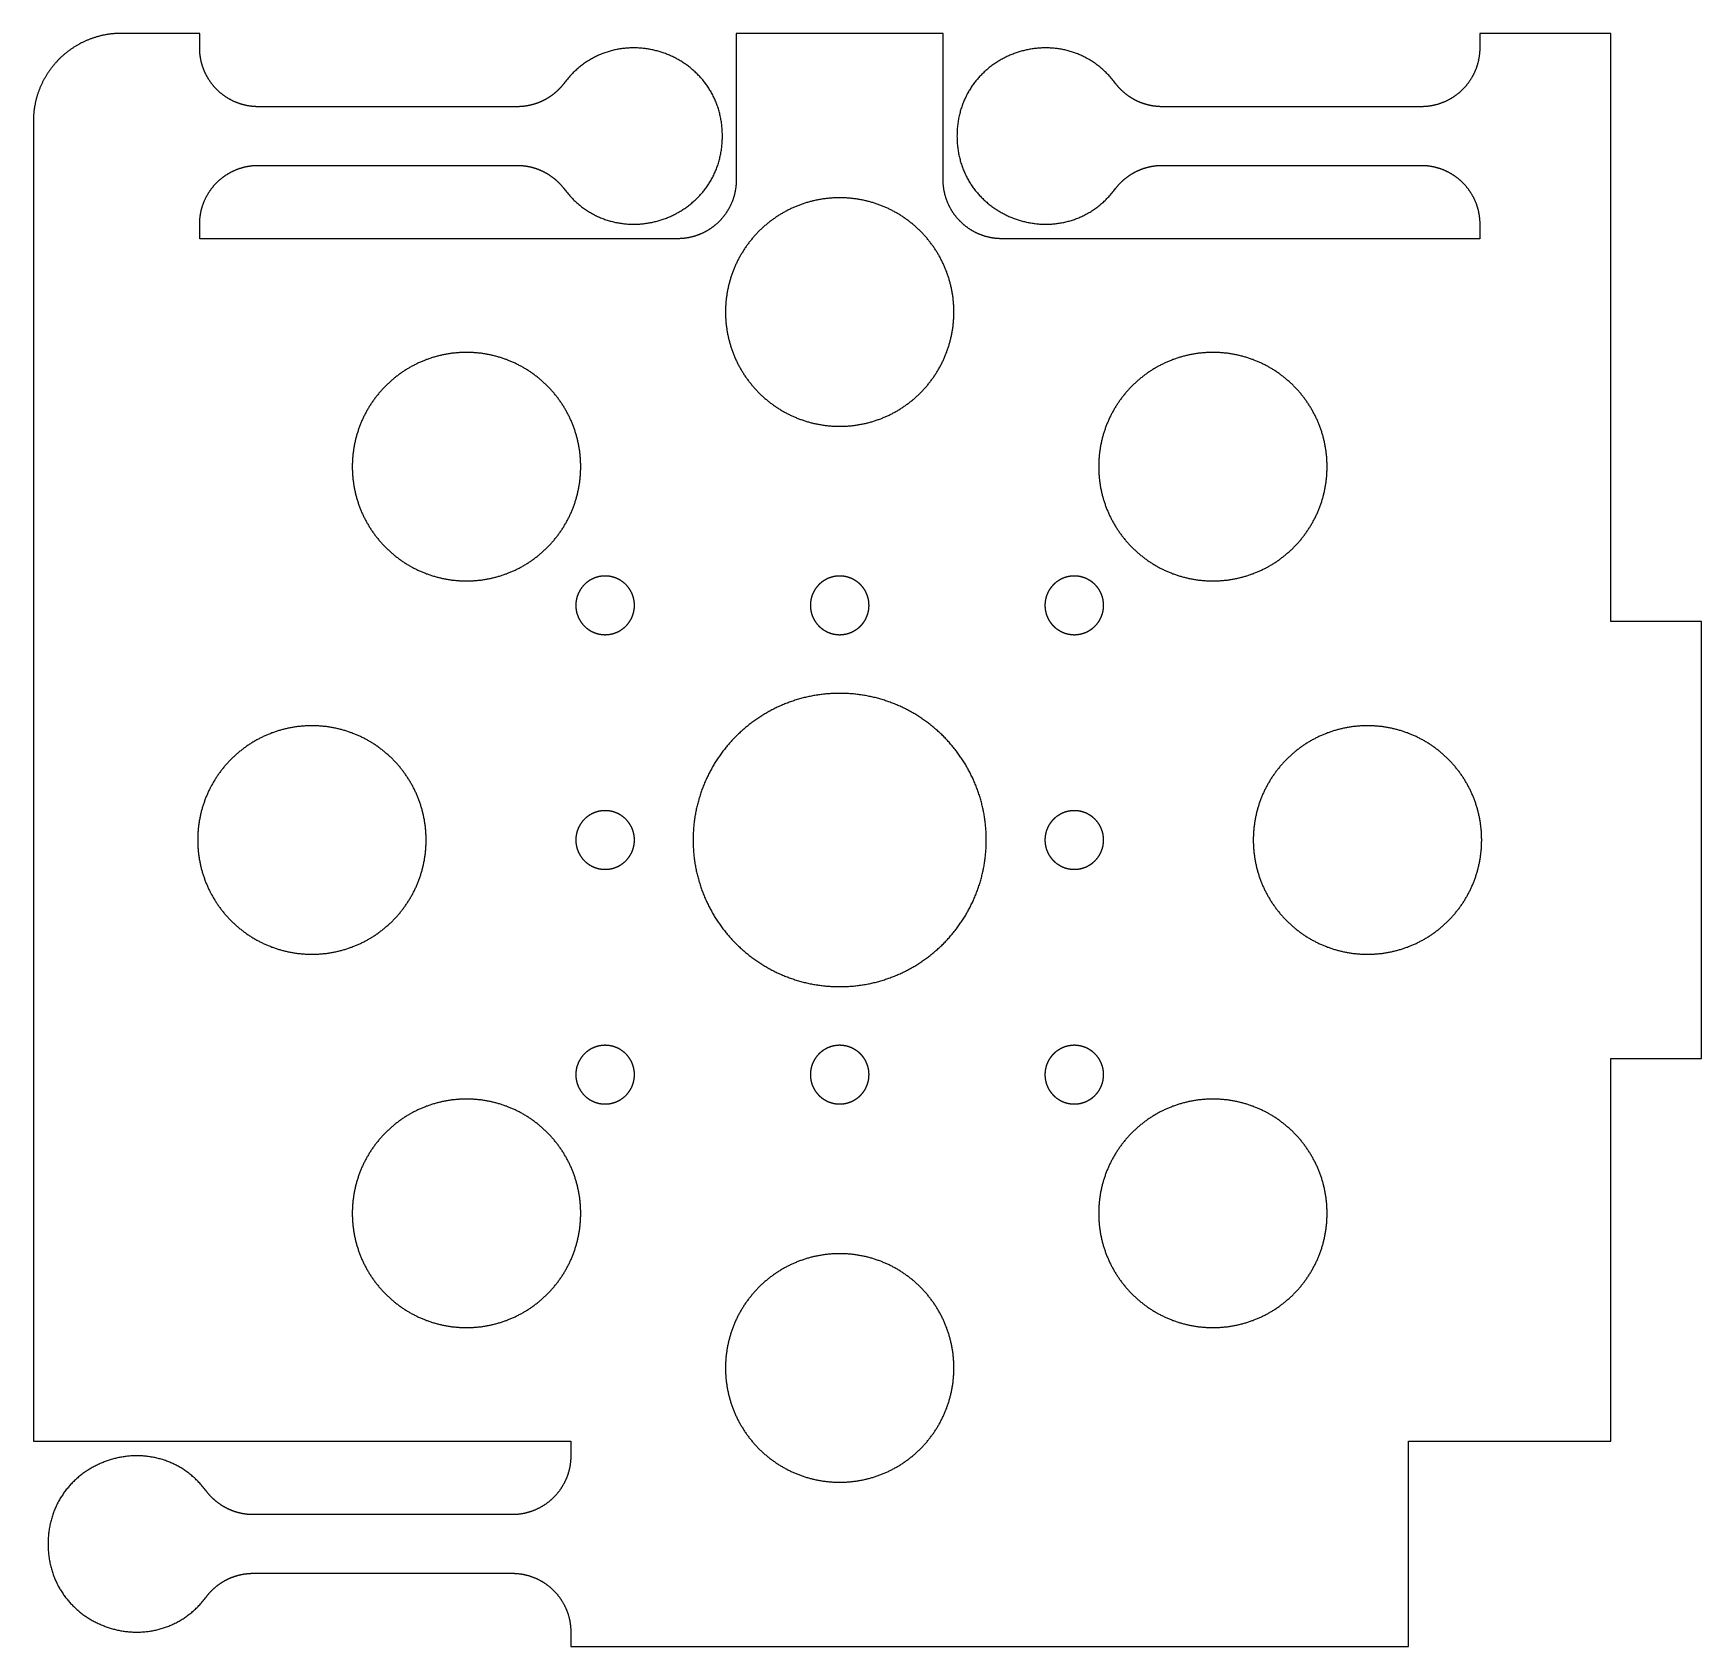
# Model space of a CAD drawing. Extents: x -13 to 43.9, y 40.3 to 95.3.
import ezdxf

# ---------------------------------------------------------------- set-up
doc = ezdxf.new("R2010")
doc.units = 0
doc.layers.get('0').update_dxf_attribs({"linetype": 'CONTINUOUS'})

msp = doc.modelspace()

# ---------------------------------------------------------------- linework, layer by layer
at = {"color": 7}
for points in [[(-10.605, 95.189), (-10.629, 95.184), (-10.653, 95.179), (-10.678, 95.173), (-10.702, 95.167), (-10.726, 95.162), (-10.75, 95.156), (-10.774, 95.149), (-10.798, 95.143), (-10.821, 95.136), (-10.845, 95.129), (-10.869, 95.122), (-10.892, 95.115), (-10.916, 95.108), (-10.939, 95.1), (-10.962, 95.092), (-10.985, 95.084), (-11.008, 95.076), (-11.032, 95.068), (-11.054, 95.059), (-11.077, 95.051), (-11.1, 95.042), (-11.123, 95.033), (-11.145, 95.024), (-11.168, 95.014)], [(-10, 95.25), (-10.026, 95.25), (-10.052, 95.25), (-10.077, 95.249), (-10.103, 95.248), (-10.129, 95.247), (-10.154, 95.246), (-10.18, 95.245), (-10.205, 95.243), (-10.231, 95.241), (-10.256, 95.239), (-10.281, 95.237), (-10.307, 95.235), (-10.332, 95.232), (-10.357, 95.229), (-10.382, 95.226), (-10.407, 95.223), (-10.432, 95.219), (-10.457, 95.215), (-10.482, 95.212), (-10.506, 95.207), (-10.531, 95.203), (-10.556, 95.199), (-10.58, 95.194), (-10.605, 95.189)], [(-7.328, 94.75), (-7.328, 95.25), (-10, 95.25)], [(5.328, 40.75), (5.328, 40.25), (33.896, 40.25), (33.896, 47.25), (40.796, 47.25), (40.796, 60.3), (43.896, 60.3), (43.896, 75.2), (40.796, 75.2), (40.796, 95.25), (36.328, 95.25), (36.328, 94.75)], [(18.028, 90.25), (18.028, 95.25), (10.972, 95.25), (10.972, 90.25)], [(-11.677, 94.738), (-11.697, 94.724), (-11.717, 94.71), (-11.737, 94.697), (-11.756, 94.682), (-11.776, 94.668), (-11.795, 94.654), (-11.814, 94.64), (-11.833, 94.625), (-11.852, 94.61), (-11.871, 94.595), (-11.89, 94.58), (-11.908, 94.565), (-11.927, 94.55), (-11.945, 94.534), (-11.963, 94.518), (-11.981, 94.503), (-11.999, 94.487), (-12.017, 94.471), (-12.035, 94.454), (-12.052, 94.438), (-12.07, 94.422), (-12.087, 94.405), (-12.104, 94.388), (-12.121, 94.371)], [(-11.168, 95.014), (-11.19, 95.005), (-11.212, 94.995), (-11.235, 94.985), (-11.257, 94.975), (-11.279, 94.965), (-11.301, 94.954), (-11.322, 94.944), (-11.344, 94.933), (-11.366, 94.922), (-11.387, 94.911), (-11.409, 94.899), (-11.43, 94.888), (-11.451, 94.876), (-11.472, 94.864), (-11.493, 94.853), (-11.514, 94.84), (-11.535, 94.828), (-11.556, 94.816), (-11.576, 94.803), (-11.597, 94.79), (-11.617, 94.777), (-11.637, 94.764), (-11.657, 94.751), (-11.677, 94.738)], [(-7.288, 94.347), (-7.291, 94.363), (-7.294, 94.38), (-7.297, 94.396), (-7.3, 94.412), (-7.303, 94.429), (-7.305, 94.445), (-7.308, 94.462), (-7.31, 94.479), (-7.312, 94.495), (-7.314, 94.512), (-7.316, 94.529), (-7.318, 94.546), (-7.32, 94.562), (-7.321, 94.579), (-7.323, 94.596), (-7.324, 94.613), (-7.325, 94.63), (-7.326, 94.647), (-7.327, 94.664), (-7.327, 94.681), (-7.328, 94.698), (-7.328, 94.716), (-7.328, 94.733), (-7.328, 94.75)], [(6.674, 94.647), (6.637, 94.637), (6.6, 94.626), (6.564, 94.614), (6.528, 94.602), (6.491, 94.59), (6.455, 94.577), (6.419, 94.563), (6.383, 94.549), (6.347, 94.534), (6.312, 94.519), (6.276, 94.504), (6.241, 94.488), (6.206, 94.471), (6.17, 94.454), (6.135, 94.436), (6.101, 94.418), (6.066, 94.399), (6.032, 94.38), (5.997, 94.36), (5.963, 94.34), (5.929, 94.319), (5.896, 94.298), (5.862, 94.276), (5.829, 94.253)], [(7.569, 94.754), (7.531, 94.755), (7.494, 94.756), (7.456, 94.756), (7.419, 94.755), (7.381, 94.755), (7.344, 94.753), (7.306, 94.751), (7.269, 94.749), (7.231, 94.746), (7.194, 94.743), (7.156, 94.739), (7.119, 94.735), (7.082, 94.731), (7.044, 94.726), (7.007, 94.72), (6.97, 94.714), (6.932, 94.707), (6.895, 94.7), (6.858, 94.693), (6.821, 94.684), (6.784, 94.676), (6.747, 94.667), (6.71, 94.657), (6.674, 94.647)], [(8.449, 94.596), (8.413, 94.608), (8.378, 94.619), (8.342, 94.63), (8.306, 94.64), (8.27, 94.65), (8.234, 94.659), (8.197, 94.668), (8.161, 94.677), (8.125, 94.685), (8.088, 94.693), (8.051, 94.7), (8.015, 94.707), (7.978, 94.713), (7.941, 94.719), (7.904, 94.725), (7.867, 94.73), (7.83, 94.735), (7.793, 94.739), (7.756, 94.742), (7.718, 94.746), (7.681, 94.749), (7.644, 94.751), (7.606, 94.753), (7.569, 94.754)], [(9.247, 94.195), (9.217, 94.216), (9.186, 94.237), (9.154, 94.257), (9.123, 94.277), (9.091, 94.297), (9.059, 94.317), (9.027, 94.336), (8.994, 94.354), (8.962, 94.372), (8.929, 94.39), (8.896, 94.407), (8.862, 94.424), (8.829, 94.441), (8.795, 94.457), (8.761, 94.473), (8.727, 94.488), (8.693, 94.503), (8.658, 94.518), (8.624, 94.532), (8.589, 94.545), (8.554, 94.559), (8.519, 94.572), (8.484, 94.584), (8.449, 94.596)], [(20.551, 94.596), (20.516, 94.584), (20.481, 94.572), (20.446, 94.559), (20.411, 94.545), (20.376, 94.532), (20.342, 94.518), (20.307, 94.503), (20.273, 94.488), (20.239, 94.473), (20.205, 94.457), (20.171, 94.441), (20.138, 94.424), (20.104, 94.407), (20.071, 94.39), (20.038, 94.372), (20.006, 94.354), (19.973, 94.336), (19.941, 94.317), (19.909, 94.297), (19.877, 94.277), (19.846, 94.257), (19.814, 94.237), (19.783, 94.216), (19.753, 94.195)], [(21.431, 94.754), (21.394, 94.753), (21.356, 94.751), (21.319, 94.749), (21.282, 94.746), (21.244, 94.742), (21.207, 94.739), (21.17, 94.735), (21.133, 94.73), (21.096, 94.725), (21.059, 94.719), (21.022, 94.713), (20.985, 94.707), (20.949, 94.7), (20.912, 94.693), (20.875, 94.685), (20.839, 94.677), (20.803, 94.668), (20.766, 94.659), (20.73, 94.65), (20.694, 94.64), (20.658, 94.63), (20.622, 94.619), (20.587, 94.608), (20.551, 94.596)], [(22.326, 94.647), (22.29, 94.657), (22.253, 94.667), (22.216, 94.676), (22.179, 94.684), (22.142, 94.693), (22.105, 94.7), (22.068, 94.707), (22.03, 94.714), (21.993, 94.72), (21.956, 94.726), (21.918, 94.731), (21.881, 94.735), (21.844, 94.739), (21.806, 94.743), (21.769, 94.746), (21.731, 94.749), (21.694, 94.751), (21.656, 94.753), (21.619, 94.755), (21.581, 94.755), (21.544, 94.756), (21.506, 94.756), (21.469, 94.755), (21.431, 94.754)], [(23.171, 94.253), (23.138, 94.276), (23.104, 94.298), (23.071, 94.319), (23.037, 94.34), (23.003, 94.36), (22.968, 94.38), (22.934, 94.399), (22.899, 94.418), (22.865, 94.436), (22.83, 94.454), (22.794, 94.471), (22.759, 94.488), (22.724, 94.504), (22.688, 94.519), (22.653, 94.534), (22.617, 94.549), (22.581, 94.563), (22.545, 94.577), (22.509, 94.59), (22.472, 94.602), (22.436, 94.614), (22.4, 94.626), (22.363, 94.637), (22.326, 94.647)], [(36.328, 94.75), (36.328, 94.733), (36.328, 94.716), (36.328, 94.698), (36.327, 94.681), (36.327, 94.664), (36.326, 94.647), (36.325, 94.63), (36.324, 94.613), (36.323, 94.596), (36.321, 94.579), (36.32, 94.562), (36.318, 94.546), (36.316, 94.529), (36.314, 94.512), (36.312, 94.495), (36.31, 94.479), (36.308, 94.462), (36.305, 94.445), (36.303, 94.429), (36.3, 94.412), (36.297, 94.396), (36.294, 94.38), (36.291, 94.363), (36.288, 94.347)], [(-12.488, 93.927), (-12.501, 93.907), (-12.514, 93.887), (-12.527, 93.867), (-12.54, 93.847), (-12.553, 93.826), (-12.566, 93.806), (-12.578, 93.785), (-12.59, 93.764), (-12.603, 93.743), (-12.614, 93.722), (-12.626, 93.701), (-12.638, 93.68), (-12.649, 93.659), (-12.661, 93.637), (-12.672, 93.616), (-12.683, 93.594), (-12.694, 93.572), (-12.704, 93.551), (-12.715, 93.529), (-12.725, 93.507), (-12.735, 93.485), (-12.745, 93.462), (-12.755, 93.44), (-12.764, 93.418)], [(-12.121, 94.371), (-12.138, 94.354), (-12.155, 94.337), (-12.172, 94.32), (-12.188, 94.302), (-12.204, 94.285), (-12.221, 94.267), (-12.237, 94.249), (-12.253, 94.231), (-12.268, 94.213), (-12.284, 94.195), (-12.3, 94.177), (-12.315, 94.158), (-12.33, 94.14), (-12.345, 94.121), (-12.36, 94.102), (-12.375, 94.083), (-12.39, 94.064), (-12.404, 94.045), (-12.418, 94.026), (-12.432, 94.006), (-12.447, 93.987), (-12.46, 93.967), (-12.474, 93.947), (-12.488, 93.927)], [(-7.171, 93.972), (-7.178, 93.986), (-7.184, 94.002), (-7.19, 94.017), (-7.196, 94.032), (-7.201, 94.047), (-7.207, 94.062), (-7.213, 94.078), (-7.218, 94.093), (-7.223, 94.109), (-7.229, 94.124), (-7.234, 94.14), (-7.239, 94.155), (-7.243, 94.171), (-7.248, 94.187), (-7.253, 94.202), (-7.257, 94.218), (-7.261, 94.234), (-7.265, 94.25), (-7.27, 94.266), (-7.273, 94.282), (-7.277, 94.298), (-7.281, 94.314), (-7.284, 94.331), (-7.288, 94.347)], [(-6.987, 93.632), (-6.996, 93.645), (-7.005, 93.659), (-7.013, 93.672), (-7.022, 93.686), (-7.03, 93.699), (-7.039, 93.713), (-7.047, 93.727), (-7.055, 93.741), (-7.063, 93.754), (-7.071, 93.768), (-7.079, 93.783), (-7.087, 93.797), (-7.095, 93.811), (-7.102, 93.825), (-7.11, 93.839), (-7.117, 93.854), (-7.124, 93.868), (-7.131, 93.883), (-7.138, 93.898), (-7.145, 93.912), (-7.152, 93.927), (-7.158, 93.942), (-7.165, 93.957), (-7.171, 93.972)], [(5.829, 94.253), (5.796, 94.23), (5.763, 94.207), (5.73, 94.183), (5.697, 94.158), (5.665, 94.133), (5.633, 94.107), (5.601, 94.081), (5.57, 94.054), (5.538, 94.027), (5.507, 93.999), (5.476, 93.971), (5.446, 93.942), (5.415, 93.912), (5.385, 93.882), (5.356, 93.851), (5.326, 93.82), (5.297, 93.788), (5.268, 93.756), (5.239, 93.723), (5.211, 93.69), (5.182, 93.656), (5.155, 93.621), (5.127, 93.586), (5.1, 93.55)], [(9.899, 93.572), (9.876, 93.602), (9.852, 93.632), (9.828, 93.661), (9.804, 93.69), (9.779, 93.719), (9.754, 93.747), (9.728, 93.775), (9.702, 93.803), (9.676, 93.83), (9.65, 93.857), (9.623, 93.883), (9.596, 93.909), (9.568, 93.935), (9.541, 93.961), (9.513, 93.986), (9.484, 94.01), (9.456, 94.035), (9.427, 94.059), (9.397, 94.082), (9.368, 94.106), (9.338, 94.128), (9.308, 94.151), (9.278, 94.173), (9.247, 94.195)], [(19.753, 94.195), (19.722, 94.173), (19.692, 94.151), (19.662, 94.128), (19.632, 94.106), (19.603, 94.082), (19.573, 94.059), (19.544, 94.035), (19.516, 94.01), (19.487, 93.986), (19.459, 93.961), (19.432, 93.935), (19.404, 93.909), (19.377, 93.883), (19.35, 93.857), (19.324, 93.83), (19.298, 93.803), (19.272, 93.775), (19.246, 93.747), (19.221, 93.719), (19.196, 93.69), (19.172, 93.661), (19.148, 93.632), (19.124, 93.602), (19.101, 93.572)], [(23.9, 93.55), (23.873, 93.586), (23.845, 93.621), (23.818, 93.656), (23.789, 93.69), (23.761, 93.723), (23.732, 93.756), (23.703, 93.788), (23.674, 93.82), (23.644, 93.851), (23.615, 93.882), (23.585, 93.912), (23.554, 93.942), (23.524, 93.971), (23.493, 93.999), (23.462, 94.027), (23.43, 94.054), (23.399, 94.081), (23.367, 94.107), (23.335, 94.133), (23.303, 94.158), (23.27, 94.183), (23.237, 94.207), (23.204, 94.23), (23.171, 94.253)], [(36.171, 93.972), (36.165, 93.957), (36.158, 93.942), (36.152, 93.927), (36.145, 93.912), (36.138, 93.898), (36.131, 93.883), (36.124, 93.868), (36.117, 93.854), (36.11, 93.84), (36.102, 93.825), (36.095, 93.811), (36.087, 93.797), (36.079, 93.783), (36.071, 93.768), (36.063, 93.754), (36.055, 93.741), (36.047, 93.727), (36.039, 93.713), (36.03, 93.699), (36.022, 93.686), (36.013, 93.672), (36.005, 93.659), (35.996, 93.645), (35.987, 93.632)], [(36.288, 94.347), (36.284, 94.331), (36.281, 94.314), (36.277, 94.298), (36.273, 94.282), (36.27, 94.266), (36.265, 94.25), (36.261, 94.234), (36.257, 94.218), (36.253, 94.202), (36.248, 94.187), (36.243, 94.171), (36.239, 94.155), (36.234, 94.14), (36.229, 94.124), (36.223, 94.109), (36.218, 94.093), (36.213, 94.078), (36.207, 94.062), (36.201, 94.047), (36.196, 94.032), (36.19, 94.017), (36.184, 94.002), (36.178, 93.987), (36.171, 93.972)], [(-12.764, 93.418), (-12.774, 93.395), (-12.783, 93.373), (-12.792, 93.35), (-12.801, 93.327), (-12.809, 93.304), (-12.818, 93.281), (-12.826, 93.258), (-12.834, 93.235), (-12.842, 93.212), (-12.85, 93.189), (-12.858, 93.166), (-12.865, 93.142), (-12.872, 93.119), (-12.879, 93.095), (-12.886, 93.071), (-12.893, 93.048), (-12.899, 93.024), (-12.906, 93), (-12.912, 92.976), (-12.917, 92.952), (-12.923, 92.928), (-12.929, 92.903), (-12.934, 92.879), (-12.939, 92.855)], [(-6.743, 93.336), (-6.754, 93.347), (-6.765, 93.359), (-6.776, 93.37), (-6.787, 93.382), (-6.798, 93.393), (-6.809, 93.405), (-6.82, 93.417), (-6.83, 93.429), (-6.841, 93.441), (-6.851, 93.453), (-6.861, 93.465), (-6.872, 93.478), (-6.882, 93.49), (-6.892, 93.503), (-6.902, 93.515), (-6.912, 93.528), (-6.921, 93.541), (-6.931, 93.553), (-6.941, 93.566), (-6.95, 93.579), (-6.959, 93.592), (-6.969, 93.605), (-6.978, 93.619), (-6.987, 93.632)], [(-6.447, 93.092), (-6.46, 93.101), (-6.473, 93.11), (-6.486, 93.119), (-6.499, 93.128), (-6.512, 93.138), (-6.525, 93.147), (-6.538, 93.157), (-6.551, 93.167), (-6.563, 93.177), (-6.576, 93.187), (-6.588, 93.197), (-6.601, 93.207), (-6.613, 93.217), (-6.625, 93.227), (-6.637, 93.238), (-6.649, 93.248), (-6.661, 93.259), (-6.673, 93.27), (-6.685, 93.28), (-6.697, 93.291), (-6.708, 93.302), (-6.72, 93.313), (-6.731, 93.325), (-6.743, 93.336)], [(4.949, 93.371), (4.942, 93.364), (4.935, 93.357), (4.928, 93.35), (4.922, 93.343), (4.915, 93.336), (4.908, 93.329), (4.901, 93.323), (4.894, 93.316), (4.887, 93.309), (4.88, 93.302), (4.873, 93.296), (4.866, 93.289), (4.859, 93.283), (4.852, 93.276), (4.845, 93.27), (4.838, 93.263), (4.83, 93.257), (4.823, 93.25), (4.816, 93.244), (4.809, 93.237), (4.801, 93.231), (4.794, 93.225), (4.787, 93.219), (4.779, 93.213)], [(5.1, 93.55), (5.094, 93.542), (5.088, 93.534), (5.082, 93.527), (5.076, 93.519), (5.07, 93.511), (5.064, 93.503), (5.058, 93.496), (5.052, 93.488), (5.045, 93.481), (5.039, 93.473), (5.033, 93.465), (5.027, 93.458), (5.02, 93.451), (5.014, 93.443), (5.008, 93.436), (5.001, 93.428), (4.995, 93.421), (4.988, 93.414), (4.982, 93.407), (4.975, 93.399), (4.969, 93.392), (4.962, 93.385), (4.955, 93.378), (4.949, 93.371)], [(10.339, 92.75), (10.325, 92.788), (10.312, 92.825), (10.298, 92.863), (10.283, 92.9), (10.268, 92.936), (10.252, 92.973), (10.236, 93.009), (10.22, 93.044), (10.203, 93.08), (10.186, 93.115), (10.168, 93.15), (10.15, 93.184), (10.131, 93.218), (10.112, 93.252), (10.092, 93.286), (10.073, 93.319), (10.052, 93.352), (10.032, 93.384), (10.011, 93.416), (9.989, 93.448), (9.967, 93.479), (9.945, 93.511), (9.922, 93.541), (9.899, 93.572)], [(19.101, 93.572), (19.078, 93.541), (19.055, 93.511), (19.033, 93.479), (19.011, 93.448), (18.989, 93.416), (18.968, 93.384), (18.948, 93.352), (18.927, 93.319), (18.908, 93.286), (18.888, 93.252), (18.869, 93.218), (18.85, 93.184), (18.832, 93.15), (18.814, 93.115), (18.797, 93.08), (18.78, 93.044), (18.764, 93.009), (18.748, 92.973), (18.732, 92.936), (18.717, 92.9), (18.702, 92.863), (18.688, 92.825), (18.675, 92.788), (18.661, 92.75)], [(24.051, 93.371), (24.045, 93.378), (24.038, 93.385), (24.031, 93.392), (24.025, 93.399), (24.018, 93.407), (24.012, 93.414), (24.005, 93.421), (23.999, 93.428), (23.992, 93.436), (23.986, 93.443), (23.98, 93.451), (23.973, 93.458), (23.967, 93.465), (23.961, 93.473), (23.955, 93.481), (23.948, 93.488), (23.942, 93.496), (23.936, 93.503), (23.93, 93.511), (23.924, 93.519), (23.918, 93.527), (23.912, 93.534), (23.906, 93.542), (23.9, 93.55)], [(24.221, 93.213), (24.213, 93.219), (24.206, 93.225), (24.199, 93.231), (24.191, 93.237), (24.184, 93.244), (24.177, 93.25), (24.17, 93.257), (24.162, 93.263), (24.155, 93.27), (24.148, 93.276), (24.141, 93.283), (24.134, 93.289), (24.127, 93.296), (24.12, 93.302), (24.113, 93.309), (24.106, 93.316), (24.099, 93.323), (24.092, 93.329), (24.085, 93.336), (24.078, 93.343), (24.072, 93.35), (24.065, 93.357), (24.058, 93.364), (24.051, 93.371)], [(35.743, 93.336), (35.731, 93.325), (35.72, 93.313), (35.708, 93.302), (35.697, 93.291), (35.685, 93.28), (35.673, 93.27), (35.661, 93.259), (35.649, 93.248), (35.637, 93.238), (35.625, 93.227), (35.613, 93.217), (35.601, 93.207), (35.588, 93.197), (35.576, 93.187), (35.563, 93.177), (35.551, 93.167), (35.538, 93.157), (35.525, 93.147), (35.512, 93.138), (35.499, 93.128), (35.486, 93.119), (35.473, 93.11), (35.46, 93.101), (35.447, 93.092)], [(35.987, 93.632), (35.978, 93.619), (35.969, 93.605), (35.959, 93.592), (35.95, 93.579), (35.941, 93.566), (35.931, 93.553), (35.921, 93.541), (35.912, 93.528), (35.902, 93.515), (35.892, 93.503), (35.882, 93.49), (35.872, 93.478), (35.861, 93.466), (35.851, 93.453), (35.841, 93.441), (35.83, 93.429), (35.82, 93.417), (35.809, 93.405), (35.798, 93.393), (35.787, 93.382), (35.776, 93.37), (35.765, 93.359), (35.754, 93.347), (35.743, 93.336)], [(-12.939, 92.855), (-12.944, 92.83), (-12.949, 92.806), (-12.953, 92.781), (-12.957, 92.756), (-12.962, 92.732), (-12.965, 92.707), (-12.969, 92.682), (-12.973, 92.657), (-12.976, 92.632), (-12.979, 92.607), (-12.982, 92.582), (-12.985, 92.557), (-12.987, 92.531), (-12.989, 92.506), (-12.991, 92.481), (-12.993, 92.455), (-12.995, 92.43), (-12.996, 92.404), (-12.997, 92.379), (-12.998, 92.353), (-12.999, 92.327), (-13, 92.302), (-13, 92.276), (-13, 92.25)], [(-6.107, 92.907), (-6.122, 92.914), (-6.137, 92.92), (-6.152, 92.927), (-6.166, 92.933), (-6.181, 92.94), (-6.196, 92.947), (-6.21, 92.954), (-6.225, 92.961), (-6.239, 92.969), (-6.253, 92.976), (-6.268, 92.984), (-6.282, 92.991), (-6.296, 92.999), (-6.31, 93.007), (-6.324, 93.015), (-6.338, 93.023), (-6.352, 93.031), (-6.366, 93.04), (-6.379, 93.048), (-6.393, 93.056), (-6.406, 93.065), (-6.42, 93.074), (-6.433, 93.083), (-6.447, 93.092)], [(-5.731, 92.791), (-5.748, 92.794), (-5.764, 92.798), (-5.78, 92.801), (-5.796, 92.805), (-5.812, 92.809), (-5.828, 92.813), (-5.844, 92.817), (-5.86, 92.821), (-5.876, 92.826), (-5.892, 92.83), (-5.907, 92.835), (-5.923, 92.84), (-5.939, 92.845), (-5.954, 92.85), (-5.97, 92.855), (-5.985, 92.86), (-6.001, 92.866), (-6.016, 92.871), (-6.031, 92.877), (-6.047, 92.883), (-6.062, 92.889), (-6.077, 92.895), (-6.092, 92.901), (-6.107, 92.907)], [(-5.328, 92.75), (-5.346, 92.75), (-5.363, 92.75), (-5.38, 92.751), (-5.397, 92.751), (-5.414, 92.752), (-5.431, 92.753), (-5.448, 92.754), (-5.465, 92.755), (-5.482, 92.756), (-5.499, 92.757), (-5.516, 92.759), (-5.533, 92.76), (-5.55, 92.762), (-5.566, 92.764), (-5.583, 92.766), (-5.6, 92.768), (-5.616, 92.771), (-5.633, 92.773), (-5.65, 92.776), (-5.666, 92.778), (-5.682, 92.781), (-5.699, 92.784), (-5.715, 92.787), (-5.731, 92.791)], [(3.5, 92.75), (-5.328, 92.75)], [(3.734, 92.764), (3.724, 92.763), (3.715, 92.762), (3.705, 92.761), (3.695, 92.76), (3.686, 92.759), (3.676, 92.758), (3.666, 92.757), (3.657, 92.756), (3.647, 92.755), (3.637, 92.755), (3.627, 92.754), (3.618, 92.753), (3.608, 92.753), (3.598, 92.752), (3.588, 92.752), (3.578, 92.752), (3.569, 92.751), (3.559, 92.751), (3.549, 92.751), (3.539, 92.75), (3.529, 92.75), (3.52, 92.75), (3.51, 92.75), (3.5, 92.75)], [(3.962, 92.804), (3.953, 92.802), (3.944, 92.8), (3.934, 92.798), (3.925, 92.796), (3.915, 92.794), (3.906, 92.792), (3.897, 92.79), (3.887, 92.788), (3.878, 92.786), (3.868, 92.784), (3.859, 92.782), (3.849, 92.781), (3.84, 92.779), (3.83, 92.777), (3.82, 92.776), (3.811, 92.774), (3.801, 92.773), (3.792, 92.771), (3.782, 92.77), (3.773, 92.769), (3.763, 92.767), (3.753, 92.766), (3.744, 92.765), (3.734, 92.764)], [(4.183, 92.87), (4.174, 92.867), (4.165, 92.864), (4.156, 92.861), (4.147, 92.858), (4.138, 92.854), (4.129, 92.851), (4.12, 92.848), (4.111, 92.845), (4.102, 92.843), (4.092, 92.84), (4.083, 92.837), (4.074, 92.834), (4.065, 92.831), (4.056, 92.829), (4.046, 92.826), (4.037, 92.823), (4.028, 92.821), (4.018, 92.818), (4.009, 92.816), (4, 92.813), (3.991, 92.811), (3.981, 92.809), (3.972, 92.806), (3.962, 92.804)], [(4.394, 92.961), (4.386, 92.957), (4.377, 92.953), (4.369, 92.948), (4.36, 92.944), (4.351, 92.94), (4.343, 92.936), (4.334, 92.932), (4.325, 92.928), (4.317, 92.924), (4.308, 92.92), (4.299, 92.917), (4.29, 92.913), (4.281, 92.909), (4.273, 92.905), (4.264, 92.902), (4.255, 92.898), (4.246, 92.894), (4.237, 92.891), (4.228, 92.887), (4.219, 92.884), (4.21, 92.88), (4.201, 92.877), (4.192, 92.874), (4.183, 92.87)], [(4.594, 93.076), (4.586, 93.07), (4.578, 93.065), (4.57, 93.06), (4.561, 93.055), (4.553, 93.05), (4.545, 93.045), (4.537, 93.04), (4.529, 93.035), (4.521, 93.03), (4.512, 93.025), (4.504, 93.02), (4.496, 93.015), (4.487, 93.011), (4.479, 93.006), (4.471, 93.001), (4.462, 92.997), (4.454, 92.992), (4.445, 92.988), (4.437, 92.983), (4.429, 92.979), (4.42, 92.974), (4.412, 92.97), (4.403, 92.965), (4.394, 92.961)], [(4.779, 93.213), (4.772, 93.206), (4.764, 93.2), (4.757, 93.194), (4.749, 93.188), (4.742, 93.182), (4.734, 93.176), (4.727, 93.17), (4.719, 93.164), (4.711, 93.159), (4.704, 93.153), (4.696, 93.147), (4.688, 93.141), (4.681, 93.136), (4.673, 93.13), (4.665, 93.124), (4.657, 93.119), (4.649, 93.113), (4.641, 93.108), (4.634, 93.102), (4.626, 93.097), (4.618, 93.091), (4.61, 93.086), (4.602, 93.081), (4.594, 93.076)], [(10.5, 91.75), (10.499, 91.795), (10.499, 91.84), (10.497, 91.884), (10.495, 91.928), (10.492, 91.972), (10.489, 92.015), (10.485, 92.059), (10.481, 92.102), (10.476, 92.144), (10.471, 92.187), (10.465, 92.229), (10.458, 92.271), (10.451, 92.312), (10.443, 92.353), (10.435, 92.394), (10.426, 92.435), (10.417, 92.475), (10.408, 92.515), (10.397, 92.555), (10.387, 92.595), (10.375, 92.634), (10.364, 92.673), (10.351, 92.711), (10.339, 92.75)], [(18.661, 92.75), (18.649, 92.711), (18.636, 92.673), (18.625, 92.634), (18.613, 92.595), (18.603, 92.555), (18.592, 92.515), (18.583, 92.475), (18.574, 92.435), (18.565, 92.394), (18.557, 92.353), (18.549, 92.312), (18.542, 92.271), (18.535, 92.229), (18.529, 92.187), (18.524, 92.144), (18.519, 92.102), (18.515, 92.059), (18.511, 92.015), (18.508, 91.972), (18.505, 91.928), (18.503, 91.884), (18.501, 91.84), (18.501, 91.795), (18.5, 91.75)], [(24.406, 93.076), (24.398, 93.081), (24.39, 93.086), (24.382, 93.091), (24.374, 93.097), (24.366, 93.102), (24.359, 93.108), (24.351, 93.113), (24.343, 93.119), (24.335, 93.124), (24.327, 93.13), (24.319, 93.136), (24.312, 93.141), (24.304, 93.147), (24.296, 93.153), (24.289, 93.159), (24.281, 93.164), (24.273, 93.17), (24.266, 93.176), (24.258, 93.182), (24.251, 93.188), (24.243, 93.194), (24.236, 93.2), (24.228, 93.206), (24.221, 93.213)], [(24.606, 92.961), (24.597, 92.965), (24.588, 92.97), (24.58, 92.974), (24.571, 92.979), (24.563, 92.983), (24.555, 92.988), (24.546, 92.992), (24.538, 92.997), (24.529, 93.001), (24.521, 93.006), (24.513, 93.011), (24.504, 93.015), (24.496, 93.02), (24.488, 93.025), (24.479, 93.03), (24.471, 93.035), (24.463, 93.04), (24.455, 93.045), (24.447, 93.05), (24.439, 93.055), (24.43, 93.06), (24.422, 93.065), (24.414, 93.07), (24.406, 93.076)], [(24.817, 92.87), (24.808, 92.874), (24.799, 92.877), (24.79, 92.88), (24.781, 92.884), (24.772, 92.887), (24.763, 92.891), (24.754, 92.894), (24.745, 92.898), (24.736, 92.902), (24.727, 92.905), (24.719, 92.909), (24.71, 92.913), (24.701, 92.917), (24.692, 92.92), (24.683, 92.924), (24.675, 92.928), (24.666, 92.932), (24.657, 92.936), (24.649, 92.94), (24.64, 92.944), (24.631, 92.948), (24.623, 92.953), (24.614, 92.957), (24.606, 92.961)], [(25.038, 92.804), (25.028, 92.806), (25.019, 92.809), (25.009, 92.811), (25, 92.813), (24.991, 92.816), (24.982, 92.818), (24.972, 92.821), (24.963, 92.823), (24.954, 92.826), (24.944, 92.829), (24.935, 92.831), (24.926, 92.834), (24.917, 92.837), (24.908, 92.84), (24.898, 92.843), (24.889, 92.845), (24.88, 92.848), (24.871, 92.851), (24.862, 92.854), (24.853, 92.858), (24.844, 92.861), (24.835, 92.864), (24.826, 92.867), (24.817, 92.87)], [(25.266, 92.764), (25.256, 92.765), (25.247, 92.766), (25.237, 92.767), (25.227, 92.769), (25.218, 92.77), (25.208, 92.771), (25.199, 92.773), (25.189, 92.774), (25.18, 92.776), (25.17, 92.777), (25.16, 92.779), (25.151, 92.781), (25.141, 92.782), (25.132, 92.784), (25.122, 92.786), (25.113, 92.788), (25.103, 92.79), (25.094, 92.792), (25.085, 92.794), (25.075, 92.796), (25.066, 92.798), (25.056, 92.8), (25.047, 92.802), (25.038, 92.804)], [(25.5, 92.75), (25.49, 92.75), (25.48, 92.75), (25.471, 92.75), (25.461, 92.75), (25.451, 92.751), (25.441, 92.751), (25.431, 92.751), (25.422, 92.752), (25.412, 92.752), (25.402, 92.752), (25.392, 92.753), (25.382, 92.753), (25.373, 92.754), (25.363, 92.755), (25.353, 92.755), (25.343, 92.756), (25.334, 92.757), (25.324, 92.758), (25.314, 92.759), (25.305, 92.76), (25.295, 92.761), (25.285, 92.762), (25.276, 92.763), (25.266, 92.764)], [(34.328, 92.75), (25.5, 92.75)], [(34.731, 92.791), (34.715, 92.787), (34.699, 92.784), (34.682, 92.781), (34.666, 92.778), (34.65, 92.776), (34.633, 92.773), (34.616, 92.771), (34.6, 92.768), (34.583, 92.766), (34.566, 92.764), (34.55, 92.762), (34.533, 92.76), (34.516, 92.759), (34.499, 92.757), (34.482, 92.756), (34.465, 92.755), (34.448, 92.754), (34.431, 92.753), (34.414, 92.752), (34.397, 92.751), (34.38, 92.751), (34.363, 92.75), (34.346, 92.75), (34.328, 92.75)], [(35.107, 92.907), (35.092, 92.901), (35.077, 92.895), (35.062, 92.889), (35.047, 92.883), (35.031, 92.877), (35.016, 92.871), (35.001, 92.866), (34.985, 92.86), (34.97, 92.855), (34.954, 92.85), (34.939, 92.845), (34.923, 92.84), (34.907, 92.835), (34.892, 92.83), (34.876, 92.826), (34.86, 92.821), (34.844, 92.817), (34.828, 92.813), (34.812, 92.809), (34.796, 92.805), (34.78, 92.801), (34.764, 92.798), (34.748, 92.794), (34.731, 92.791)], [(35.447, 93.092), (35.433, 93.083), (35.42, 93.074), (35.406, 93.065), (35.393, 93.056), (35.379, 93.048), (35.365, 93.04), (35.352, 93.031), (35.338, 93.023), (35.324, 93.015), (35.31, 93.007), (35.296, 92.999), (35.282, 92.991), (35.268, 92.984), (35.253, 92.976), (35.239, 92.969), (35.225, 92.962), (35.21, 92.954), (35.196, 92.947), (35.181, 92.94), (35.166, 92.933), (35.152, 92.927), (35.137, 92.92), (35.122, 92.914), (35.107, 92.907)], [(-13, 92.25), (-13, 47.25), (5.328, 47.25), (5.328, 46.75)], [(10.339, 90.75), (10.351, 90.789), (10.364, 90.827), (10.375, 90.866), (10.387, 90.905), (10.397, 90.945), (10.408, 90.985), (10.417, 91.025), (10.426, 91.065), (10.435, 91.106), (10.443, 91.147), (10.451, 91.188), (10.458, 91.229), (10.465, 91.271), (10.471, 91.313), (10.476, 91.356), (10.481, 91.398), (10.485, 91.441), (10.489, 91.485), (10.492, 91.528), (10.495, 91.572), (10.497, 91.616), (10.499, 91.66), (10.499, 91.705), (10.5, 91.75)], [(18.5, 91.75), (18.501, 91.705), (18.501, 91.66), (18.503, 91.616), (18.505, 91.572), (18.508, 91.528), (18.511, 91.485), (18.515, 91.441), (18.519, 91.398), (18.524, 91.356), (18.529, 91.313), (18.535, 91.271), (18.542, 91.229), (18.549, 91.188), (18.557, 91.147), (18.565, 91.106), (18.574, 91.065), (18.583, 91.025), (18.592, 90.985), (18.603, 90.945), (18.613, 90.905), (18.625, 90.866), (18.636, 90.827), (18.649, 90.789), (18.661, 90.75)], [(-6.447, 90.408), (-6.433, 90.417), (-6.42, 90.426), (-6.406, 90.435), (-6.393, 90.444), (-6.379, 90.452), (-6.366, 90.46), (-6.352, 90.469), (-6.338, 90.477), (-6.324, 90.485), (-6.31, 90.493), (-6.296, 90.501), (-6.282, 90.509), (-6.268, 90.516), (-6.253, 90.524), (-6.239, 90.531), (-6.225, 90.539), (-6.21, 90.546), (-6.196, 90.553), (-6.181, 90.56), (-6.166, 90.567), (-6.152, 90.573), (-6.137, 90.58), (-6.122, 90.586), (-6.107, 90.593)], [(-6.107, 90.593), (-6.092, 90.599), (-6.077, 90.605), (-6.062, 90.611), (-6.047, 90.617), (-6.031, 90.623), (-6.016, 90.629), (-6.001, 90.634), (-5.985, 90.64), (-5.97, 90.645), (-5.954, 90.65), (-5.939, 90.655), (-5.923, 90.66), (-5.907, 90.665), (-5.892, 90.67), (-5.876, 90.674), (-5.86, 90.679), (-5.844, 90.683), (-5.828, 90.687), (-5.812, 90.691), (-5.796, 90.695), (-5.78, 90.699), (-5.764, 90.702), (-5.748, 90.706), (-5.731, 90.709)], [(-5.731, 90.709), (-5.715, 90.713), (-5.699, 90.716), (-5.682, 90.719), (-5.666, 90.722), (-5.65, 90.724), (-5.633, 90.727), (-5.616, 90.729), (-5.6, 90.732), (-5.583, 90.734), (-5.566, 90.736), (-5.55, 90.738), (-5.533, 90.74), (-5.516, 90.741), (-5.499, 90.743), (-5.482, 90.744), (-5.465, 90.745), (-5.448, 90.746), (-5.431, 90.747), (-5.414, 90.748), (-5.397, 90.749), (-5.38, 90.749), (-5.363, 90.75), (-5.346, 90.75), (-5.328, 90.75)], [(-5.328, 90.75), (3.5, 90.75)], [(3.5, 90.75), (3.51, 90.75), (3.52, 90.75), (3.529, 90.75), (3.539, 90.75), (3.549, 90.749), (3.559, 90.749), (3.569, 90.749), (3.578, 90.748), (3.588, 90.748), (3.598, 90.748), (3.608, 90.747), (3.618, 90.747), (3.627, 90.746), (3.637, 90.745), (3.647, 90.745), (3.657, 90.744), (3.666, 90.743), (3.676, 90.742), (3.686, 90.741), (3.695, 90.74), (3.705, 90.739), (3.715, 90.738), (3.724, 90.737), (3.734, 90.736)], [(3.734, 90.736), (3.744, 90.735), (3.753, 90.734), (3.763, 90.733), (3.773, 90.731), (3.782, 90.73), (3.792, 90.729), (3.801, 90.727), (3.811, 90.726), (3.82, 90.724), (3.83, 90.723), (3.84, 90.721), (3.849, 90.719), (3.859, 90.718), (3.868, 90.716), (3.878, 90.714), (3.887, 90.712), (3.897, 90.71), (3.906, 90.708), (3.915, 90.706), (3.925, 90.704), (3.934, 90.702), (3.944, 90.7), (3.953, 90.698), (3.962, 90.696)], [(3.962, 90.696), (3.972, 90.694), (3.981, 90.691), (3.991, 90.689), (4, 90.687), (4.009, 90.684), (4.018, 90.682), (4.028, 90.679), (4.037, 90.677), (4.046, 90.674), (4.056, 90.671), (4.065, 90.669), (4.074, 90.666), (4.083, 90.663), (4.092, 90.66), (4.102, 90.657), (4.111, 90.655), (4.12, 90.652), (4.129, 90.649), (4.138, 90.646), (4.147, 90.642), (4.156, 90.639), (4.165, 90.636), (4.174, 90.633), (4.183, 90.63)], [(4.183, 90.63), (4.192, 90.626), (4.201, 90.623), (4.21, 90.62), (4.219, 90.616), (4.228, 90.613), (4.237, 90.609), (4.246, 90.606), (4.255, 90.602), (4.264, 90.598), (4.273, 90.595), (4.281, 90.591), (4.29, 90.587), (4.299, 90.583), (4.308, 90.58), (4.317, 90.576), (4.325, 90.572), (4.334, 90.568), (4.343, 90.564), (4.351, 90.56), (4.36, 90.556), (4.369, 90.552), (4.377, 90.547), (4.386, 90.543), (4.394, 90.539)], [(4.394, 90.539), (4.403, 90.535), (4.412, 90.53), (4.42, 90.526), (4.429, 90.521), (4.437, 90.517), (4.445, 90.512), (4.454, 90.508), (4.462, 90.503), (4.471, 90.499), (4.479, 90.494), (4.487, 90.489), (4.496, 90.485), (4.504, 90.48), (4.512, 90.475), (4.521, 90.47), (4.529, 90.465), (4.537, 90.46), (4.545, 90.455), (4.553, 90.45), (4.561, 90.445), (4.57, 90.44), (4.578, 90.435), (4.586, 90.43), (4.594, 90.424)], [(9.899, 89.928), (9.922, 89.959), (9.945, 89.989), (9.967, 90.021), (9.989, 90.052), (10.011, 90.084), (10.032, 90.116), (10.052, 90.148), (10.073, 90.181), (10.092, 90.214), (10.112, 90.248), (10.131, 90.282), (10.15, 90.316), (10.168, 90.35), (10.186, 90.385), (10.203, 90.42), (10.22, 90.456), (10.236, 90.491), (10.252, 90.527), (10.268, 90.564), (10.283, 90.6), (10.298, 90.637), (10.312, 90.675), (10.325, 90.712), (10.339, 90.75)], [(18.661, 90.75), (18.675, 90.712), (18.688, 90.675), (18.702, 90.637), (18.717, 90.6), (18.732, 90.564), (18.748, 90.527), (18.764, 90.491), (18.78, 90.456), (18.797, 90.42), (18.814, 90.385), (18.832, 90.35), (18.85, 90.316), (18.869, 90.282), (18.888, 90.248), (18.908, 90.214), (18.927, 90.181), (18.948, 90.148), (18.968, 90.116), (18.989, 90.084), (19.011, 90.052), (19.033, 90.021), (19.055, 89.989), (19.078, 89.959), (19.101, 89.928)], [(24.406, 90.424), (24.414, 90.43), (24.422, 90.435), (24.43, 90.44), (24.439, 90.445), (24.447, 90.45), (24.455, 90.455), (24.463, 90.46), (24.471, 90.465), (24.479, 90.47), (24.488, 90.475), (24.496, 90.48), (24.504, 90.485), (24.513, 90.489), (24.521, 90.494), (24.529, 90.499), (24.538, 90.503), (24.546, 90.508), (24.555, 90.512), (24.563, 90.517), (24.571, 90.521), (24.58, 90.526), (24.588, 90.53), (24.597, 90.535), (24.606, 90.539)], [(24.606, 90.539), (24.614, 90.543), (24.623, 90.547), (24.631, 90.552), (24.64, 90.556), (24.649, 90.56), (24.657, 90.564), (24.666, 90.568), (24.675, 90.572), (24.683, 90.576), (24.692, 90.58), (24.701, 90.583), (24.71, 90.587), (24.719, 90.591), (24.727, 90.595), (24.736, 90.598), (24.745, 90.602), (24.754, 90.606), (24.763, 90.609), (24.772, 90.613), (24.781, 90.616), (24.79, 90.62), (24.799, 90.623), (24.808, 90.626), (24.817, 90.63)], [(24.817, 90.63), (24.826, 90.633), (24.835, 90.636), (24.844, 90.639), (24.853, 90.642), (24.862, 90.646), (24.871, 90.649), (24.88, 90.652), (24.889, 90.655), (24.898, 90.657), (24.908, 90.66), (24.917, 90.663), (24.926, 90.666), (24.935, 90.669), (24.944, 90.671), (24.954, 90.674), (24.963, 90.677), (24.972, 90.679), (24.982, 90.682), (24.991, 90.684), (25, 90.687), (25.009, 90.689), (25.019, 90.691), (25.028, 90.694), (25.038, 90.696)], [(25.038, 90.696), (25.047, 90.698), (25.056, 90.7), (25.066, 90.702), (25.075, 90.704), (25.085, 90.706), (25.094, 90.708), (25.103, 90.71), (25.113, 90.712), (25.122, 90.714), (25.132, 90.716), (25.141, 90.718), (25.151, 90.719), (25.16, 90.721), (25.17, 90.723), (25.18, 90.724), (25.189, 90.726), (25.199, 90.727), (25.208, 90.729), (25.218, 90.73), (25.227, 90.731), (25.237, 90.733), (25.247, 90.734), (25.256, 90.735), (25.266, 90.736)], [(25.266, 90.736), (25.276, 90.737), (25.285, 90.738), (25.295, 90.739), (25.305, 90.74), (25.314, 90.741), (25.324, 90.742), (25.334, 90.743), (25.343, 90.744), (25.353, 90.745), (25.363, 90.745), (25.373, 90.746), (25.382, 90.747), (25.392, 90.747), (25.402, 90.748), (25.412, 90.748), (25.422, 90.748), (25.431, 90.749), (25.441, 90.749), (25.451, 90.749), (25.461, 90.75), (25.471, 90.75), (25.48, 90.75), (25.49, 90.75), (25.5, 90.75)], [(25.5, 90.75), (34.328, 90.75)], [(34.328, 90.75), (34.346, 90.75), (34.363, 90.75), (34.38, 90.749), (34.397, 90.749), (34.414, 90.748), (34.431, 90.747), (34.448, 90.746), (34.465, 90.745), (34.482, 90.744), (34.499, 90.743), (34.516, 90.741), (34.533, 90.74), (34.55, 90.738), (34.566, 90.736), (34.583, 90.734), (34.6, 90.732), (34.616, 90.729), (34.633, 90.727), (34.65, 90.724), (34.666, 90.722), (34.682, 90.719), (34.699, 90.716), (34.715, 90.713), (34.731, 90.709)], [(34.731, 90.709), (34.748, 90.706), (34.764, 90.702), (34.78, 90.699), (34.796, 90.695), (34.812, 90.691), (34.828, 90.687), (34.844, 90.683), (34.86, 90.679), (34.876, 90.674), (34.892, 90.67), (34.907, 90.665), (34.923, 90.66), (34.939, 90.655), (34.954, 90.65), (34.97, 90.645), (34.985, 90.64), (35.001, 90.634), (35.016, 90.629), (35.031, 90.623), (35.047, 90.617), (35.062, 90.611), (35.077, 90.605), (35.092, 90.599), (35.107, 90.593)], [(35.107, 90.593), (35.122, 90.586), (35.137, 90.58), (35.152, 90.573), (35.166, 90.567), (35.181, 90.56), (35.196, 90.553), (35.21, 90.546), (35.225, 90.539), (35.239, 90.531), (35.253, 90.524), (35.268, 90.516), (35.282, 90.509), (35.296, 90.501), (35.31, 90.493), (35.324, 90.485), (35.338, 90.477), (35.352, 90.469), (35.365, 90.46), (35.379, 90.452), (35.393, 90.444), (35.406, 90.435), (35.42, 90.426), (35.433, 90.417), (35.447, 90.408)], [(-6.987, 89.868), (-6.978, 89.881), (-6.969, 89.895), (-6.959, 89.908), (-6.95, 89.921), (-6.941, 89.934), (-6.931, 89.947), (-6.921, 89.959), (-6.912, 89.972), (-6.902, 89.985), (-6.892, 89.997), (-6.882, 90.01), (-6.872, 90.022), (-6.861, 90.034), (-6.851, 90.047), (-6.841, 90.059), (-6.83, 90.071), (-6.82, 90.083), (-6.809, 90.095), (-6.798, 90.107), (-6.787, 90.118), (-6.776, 90.13), (-6.765, 90.141), (-6.754, 90.153), (-6.743, 90.164)], [(-6.743, 90.164), (-6.731, 90.175), (-6.72, 90.187), (-6.708, 90.198), (-6.697, 90.209), (-6.685, 90.22), (-6.673, 90.23), (-6.661, 90.241), (-6.649, 90.252), (-6.637, 90.262), (-6.625, 90.273), (-6.613, 90.283), (-6.601, 90.293), (-6.588, 90.303), (-6.576, 90.313), (-6.563, 90.323), (-6.551, 90.333), (-6.538, 90.343), (-6.525, 90.353), (-6.512, 90.362), (-6.499, 90.372), (-6.486, 90.381), (-6.473, 90.39), (-6.46, 90.399), (-6.447, 90.408)], [(4.594, 90.424), (4.602, 90.419), (4.61, 90.414), (4.618, 90.409), (4.626, 90.403), (4.634, 90.398), (4.641, 90.392), (4.649, 90.387), (4.657, 90.381), (4.665, 90.376), (4.673, 90.37), (4.681, 90.364), (4.688, 90.359), (4.696, 90.353), (4.704, 90.347), (4.711, 90.341), (4.719, 90.336), (4.727, 90.33), (4.734, 90.324), (4.742, 90.318), (4.749, 90.312), (4.757, 90.306), (4.764, 90.3), (4.772, 90.294), (4.779, 90.287)], [(4.779, 90.287), (4.787, 90.281), (4.794, 90.275), (4.801, 90.269), (4.809, 90.263), (4.816, 90.256), (4.823, 90.25), (4.83, 90.243), (4.838, 90.237), (4.845, 90.23), (4.852, 90.224), (4.859, 90.217), (4.866, 90.211), (4.873, 90.204), (4.88, 90.198), (4.887, 90.191), (4.894, 90.184), (4.901, 90.177), (4.908, 90.171), (4.915, 90.164), (4.922, 90.157), (4.928, 90.15), (4.935, 90.143), (4.942, 90.136), (4.949, 90.129)], [(4.949, 90.129), (4.955, 90.122), (4.962, 90.115), (4.969, 90.108), (4.975, 90.101), (4.982, 90.093), (4.988, 90.086), (4.995, 90.079), (5.001, 90.072), (5.008, 90.064), (5.014, 90.057), (5.02, 90.049), (5.027, 90.042), (5.033, 90.034), (5.039, 90.027), (5.045, 90.019), (5.052, 90.012), (5.058, 90.004), (5.064, 89.997), (5.07, 89.989), (5.076, 89.981), (5.082, 89.973), (5.088, 89.966), (5.094, 89.958), (5.1, 89.95)], [(5.1, 89.95), (5.127, 89.914), (5.155, 89.879), (5.182, 89.844), (5.211, 89.81), (5.239, 89.777), (5.268, 89.744), (5.297, 89.712), (5.326, 89.68), (5.356, 89.649), (5.385, 89.618), (5.415, 89.588), (5.446, 89.558), (5.476, 89.529), (5.507, 89.501), (5.538, 89.473), (5.57, 89.446), (5.601, 89.419), (5.633, 89.393), (5.665, 89.367), (5.697, 89.342), (5.73, 89.317), (5.763, 89.293), (5.796, 89.27), (5.829, 89.247)], [(9.247, 89.305), (9.278, 89.327), (9.308, 89.349), (9.338, 89.372), (9.368, 89.394), (9.397, 89.418), (9.427, 89.441), (9.456, 89.465), (9.484, 89.49), (9.513, 89.514), (9.541, 89.539), (9.568, 89.565), (9.596, 89.591), (9.623, 89.617), (9.65, 89.643), (9.676, 89.67), (9.702, 89.697), (9.728, 89.725), (9.754, 89.753), (9.779, 89.781), (9.804, 89.81), (9.828, 89.839), (9.852, 89.868), (9.876, 89.898), (9.899, 89.928)], [(10.972, 90.25), (10.972, 90.233), (10.971, 90.216), (10.971, 90.198), (10.97, 90.181), (10.97, 90.164), (10.969, 90.147), (10.968, 90.13), (10.967, 90.113), (10.966, 90.096), (10.964, 90.079), (10.963, 90.062), (10.961, 90.046), (10.959, 90.029), (10.958, 90.012), (10.956, 89.995), (10.953, 89.979), (10.951, 89.962), (10.949, 89.945), (10.946, 89.929), (10.943, 89.912), (10.94, 89.896), (10.937, 89.88), (10.934, 89.863), (10.931, 89.847)], [(18.069, 89.847), (18.066, 89.863), (18.063, 89.88), (18.06, 89.896), (18.057, 89.912), (18.054, 89.929), (18.051, 89.945), (18.049, 89.962), (18.047, 89.979), (18.044, 89.995), (18.042, 90.012), (18.041, 90.029), (18.039, 90.046), (18.037, 90.062), (18.036, 90.079), (18.034, 90.096), (18.033, 90.113), (18.032, 90.13), (18.031, 90.147), (18.03, 90.164), (18.03, 90.181), (18.029, 90.198), (18.029, 90.216), (18.028, 90.233), (18.028, 90.25)], [(19.101, 89.928), (19.124, 89.898), (19.148, 89.868), (19.172, 89.839), (19.196, 89.81), (19.221, 89.781), (19.246, 89.753), (19.272, 89.725), (19.298, 89.697), (19.324, 89.67), (19.35, 89.643), (19.377, 89.617), (19.404, 89.591), (19.432, 89.565), (19.459, 89.539), (19.487, 89.514), (19.516, 89.49), (19.544, 89.465), (19.573, 89.441), (19.603, 89.418), (19.632, 89.394), (19.662, 89.372), (19.692, 89.349), (19.722, 89.327), (19.753, 89.305)], [(23.171, 89.247), (23.204, 89.27), (23.237, 89.293), (23.27, 89.317), (23.303, 89.342), (23.335, 89.367), (23.367, 89.393), (23.399, 89.419), (23.43, 89.446), (23.462, 89.473), (23.493, 89.501), (23.524, 89.529), (23.554, 89.558), (23.585, 89.588), (23.615, 89.618), (23.644, 89.649), (23.674, 89.68), (23.703, 89.712), (23.732, 89.744), (23.761, 89.777), (23.789, 89.81), (23.818, 89.844), (23.845, 89.879), (23.873, 89.914), (23.9, 89.95)], [(23.9, 89.95), (23.906, 89.958), (23.912, 89.966), (23.918, 89.973), (23.924, 89.981), (23.93, 89.989), (23.936, 89.997), (23.942, 90.004), (23.948, 90.012), (23.955, 90.019), (23.961, 90.027), (23.967, 90.034), (23.973, 90.042), (23.98, 90.049), (23.986, 90.057), (23.992, 90.064), (23.999, 90.072), (24.005, 90.079), (24.012, 90.086), (24.018, 90.093), (24.025, 90.101), (24.031, 90.108), (24.038, 90.115), (24.045, 90.122), (24.051, 90.129)], [(24.051, 90.129), (24.058, 90.136), (24.065, 90.143), (24.072, 90.15), (24.078, 90.157), (24.085, 90.164), (24.092, 90.171), (24.099, 90.177), (24.106, 90.184), (24.113, 90.191), (24.12, 90.198), (24.127, 90.204), (24.134, 90.211), (24.141, 90.217), (24.148, 90.224), (24.155, 90.23), (24.162, 90.237), (24.17, 90.243), (24.177, 90.25), (24.184, 90.256), (24.191, 90.263), (24.199, 90.269), (24.206, 90.275), (24.213, 90.281), (24.221, 90.287)], [(24.221, 90.287), (24.228, 90.294), (24.236, 90.3), (24.243, 90.306), (24.251, 90.312), (24.258, 90.318), (24.266, 90.324), (24.273, 90.33), (24.281, 90.336), (24.289, 90.341), (24.296, 90.347), (24.304, 90.353), (24.312, 90.359), (24.319, 90.364), (24.327, 90.37), (24.335, 90.376), (24.343, 90.381), (24.351, 90.387), (24.359, 90.392), (24.366, 90.398), (24.374, 90.403), (24.382, 90.409), (24.39, 90.414), (24.398, 90.419), (24.406, 90.424)], [(35.447, 90.408), (35.46, 90.399), (35.473, 90.39), (35.486, 90.381), (35.499, 90.372), (35.512, 90.362), (35.525, 90.353), (35.538, 90.343), (35.551, 90.333), (35.563, 90.323), (35.576, 90.313), (35.588, 90.303), (35.601, 90.293), (35.613, 90.283), (35.625, 90.273), (35.637, 90.262), (35.649, 90.252), (35.661, 90.241), (35.673, 90.23), (35.685, 90.22), (35.697, 90.209), (35.708, 90.198), (35.72, 90.187), (35.731, 90.175), (35.743, 90.164)], [(35.743, 90.164), (35.754, 90.153), (35.765, 90.141), (35.776, 90.13), (35.787, 90.118), (35.798, 90.107), (35.809, 90.095), (35.82, 90.083), (35.83, 90.071), (35.841, 90.059), (35.851, 90.047), (35.861, 90.034), (35.872, 90.022), (35.882, 90.01), (35.892, 89.997), (35.902, 89.985), (35.912, 89.972), (35.921, 89.959), (35.931, 89.947), (35.941, 89.934), (35.95, 89.921), (35.959, 89.908), (35.969, 89.895), (35.978, 89.881), (35.987, 89.868)], [(-7.288, 89.153), (-7.284, 89.169), (-7.281, 89.186), (-7.277, 89.202), (-7.273, 89.218), (-7.27, 89.234), (-7.265, 89.25), (-7.261, 89.266), (-7.257, 89.282), (-7.253, 89.298), (-7.248, 89.313), (-7.243, 89.329), (-7.239, 89.345), (-7.234, 89.36), (-7.229, 89.376), (-7.223, 89.391), (-7.218, 89.407), (-7.213, 89.422), (-7.207, 89.438), (-7.201, 89.453), (-7.196, 89.468), (-7.19, 89.483), (-7.184, 89.498), (-7.178, 89.514), (-7.171, 89.528)], [(-7.171, 89.528), (-7.165, 89.543), (-7.158, 89.558), (-7.152, 89.573), (-7.145, 89.588), (-7.138, 89.602), (-7.131, 89.617), (-7.124, 89.632), (-7.117, 89.646), (-7.11, 89.661), (-7.102, 89.675), (-7.095, 89.689), (-7.087, 89.703), (-7.079, 89.717), (-7.071, 89.732), (-7.063, 89.746), (-7.055, 89.759), (-7.047, 89.773), (-7.039, 89.787), (-7.03, 89.801), (-7.022, 89.814), (-7.013, 89.828), (-7.005, 89.841), (-6.996, 89.855), (-6.987, 89.868)], [(10.814, 89.472), (10.808, 89.457), (10.802, 89.442), (10.795, 89.427), (10.788, 89.412), (10.781, 89.398), (10.774, 89.383), (10.767, 89.368), (10.76, 89.354), (10.753, 89.34), (10.745, 89.325), (10.738, 89.311), (10.73, 89.297), (10.722, 89.283), (10.715, 89.268), (10.707, 89.254), (10.699, 89.241), (10.69, 89.227), (10.682, 89.213), (10.674, 89.199), (10.665, 89.186), (10.656, 89.172), (10.648, 89.159), (10.639, 89.145), (10.63, 89.132)], [(10.931, 89.847), (10.928, 89.831), (10.924, 89.814), (10.92, 89.798), (10.917, 89.782), (10.913, 89.766), (10.909, 89.75), (10.904, 89.734), (10.9, 89.718), (10.896, 89.702), (10.891, 89.687), (10.886, 89.671), (10.882, 89.655), (10.877, 89.64), (10.872, 89.624), (10.866, 89.609), (10.861, 89.593), (10.856, 89.578), (10.85, 89.562), (10.845, 89.547), (10.839, 89.532), (10.833, 89.517), (10.827, 89.502), (10.821, 89.486), (10.814, 89.472)], [(12.984, 89.339), (12.955, 89.326), (12.926, 89.314), (12.897, 89.301), (12.868, 89.288), (12.84, 89.274), (12.811, 89.261), (12.783, 89.247), (12.755, 89.233), (12.727, 89.219), (12.699, 89.204), (12.671, 89.19), (12.643, 89.175), (12.616, 89.16), (12.588, 89.144), (12.561, 89.129), (12.534, 89.113), (12.507, 89.097), (12.48, 89.081), (12.454, 89.065), (12.427, 89.048), (12.401, 89.031), (12.374, 89.014), (12.348, 88.997), (12.322, 88.98)], [(13.715, 89.566), (13.683, 89.559), (13.652, 89.552), (13.62, 89.545), (13.589, 89.538), (13.558, 89.53), (13.527, 89.522), (13.496, 89.514), (13.465, 89.506), (13.434, 89.497), (13.403, 89.488), (13.372, 89.479), (13.342, 89.47), (13.311, 89.46), (13.281, 89.45), (13.251, 89.44), (13.221, 89.43), (13.191, 89.419), (13.161, 89.409), (13.131, 89.398), (13.101, 89.386), (13.072, 89.375), (13.042, 89.363), (13.013, 89.351), (12.984, 89.339)], [(14.5, 89.645), (14.466, 89.645), (14.433, 89.644), (14.399, 89.644), (14.366, 89.643), (14.333, 89.641), (14.3, 89.64), (14.266, 89.638), (14.233, 89.636), (14.2, 89.634), (14.167, 89.631), (14.135, 89.628), (14.102, 89.625), (14.069, 89.621), (14.036, 89.618), (14.004, 89.614), (13.971, 89.609), (13.939, 89.605), (13.907, 89.6), (13.875, 89.595), (13.843, 89.59), (13.811, 89.584), (13.779, 89.578), (13.747, 89.572), (13.715, 89.566)], [(15.285, 89.566), (15.253, 89.572), (15.221, 89.578), (15.189, 89.584), (15.157, 89.59), (15.125, 89.595), (15.093, 89.6), (15.061, 89.605), (15.029, 89.609), (14.996, 89.614), (14.964, 89.618), (14.931, 89.621), (14.898, 89.625), (14.865, 89.628), (14.833, 89.631), (14.8, 89.634), (14.767, 89.636), (14.734, 89.638), (14.7, 89.64), (14.667, 89.641), (14.634, 89.643), (14.601, 89.644), (14.567, 89.644), (14.534, 89.645), (14.5, 89.645)], [(16.016, 89.339), (15.987, 89.351), (15.958, 89.363), (15.928, 89.375), (15.899, 89.386), (15.869, 89.398), (15.839, 89.409), (15.809, 89.419), (15.779, 89.43), (15.749, 89.44), (15.719, 89.45), (15.689, 89.46), (15.658, 89.47), (15.628, 89.479), (15.597, 89.488), (15.566, 89.497), (15.535, 89.506), (15.504, 89.514), (15.473, 89.522), (15.442, 89.53), (15.411, 89.538), (15.38, 89.545), (15.348, 89.552), (15.317, 89.559), (15.285, 89.566)], [(16.678, 88.98), (16.652, 88.997), (16.626, 89.014), (16.599, 89.031), (16.573, 89.048), (16.546, 89.065), (16.52, 89.081), (16.493, 89.097), (16.466, 89.113), (16.439, 89.129), (16.412, 89.144), (16.384, 89.16), (16.357, 89.175), (16.329, 89.19), (16.301, 89.204), (16.273, 89.219), (16.245, 89.233), (16.217, 89.247), (16.189, 89.261), (16.16, 89.274), (16.132, 89.288), (16.103, 89.301), (16.074, 89.314), (16.045, 89.326), (16.016, 89.339)], [(18.186, 89.472), (18.179, 89.486), (18.173, 89.502), (18.167, 89.517), (18.161, 89.532), (18.155, 89.547), (18.15, 89.562), (18.144, 89.578), (18.139, 89.593), (18.134, 89.609), (18.128, 89.624), (18.123, 89.64), (18.118, 89.655), (18.114, 89.671), (18.109, 89.687), (18.104, 89.702), (18.1, 89.718), (18.096, 89.734), (18.091, 89.75), (18.087, 89.766), (18.083, 89.782), (18.08, 89.798), (18.076, 89.814), (18.072, 89.831), (18.069, 89.847)], [(18.37, 89.132), (18.361, 89.145), (18.352, 89.159), (18.344, 89.172), (18.335, 89.186), (18.326, 89.199), (18.318, 89.213), (18.31, 89.227), (18.301, 89.241), (18.293, 89.254), (18.285, 89.268), (18.278, 89.283), (18.27, 89.297), (18.262, 89.311), (18.255, 89.325), (18.247, 89.34), (18.24, 89.354), (18.233, 89.368), (18.226, 89.383), (18.219, 89.398), (18.212, 89.412), (18.205, 89.427), (18.198, 89.442), (18.192, 89.457), (18.186, 89.472)], [(35.987, 89.868), (35.996, 89.855), (36.005, 89.841), (36.013, 89.828), (36.022, 89.814), (36.03, 89.801), (36.039, 89.787), (36.047, 89.773), (36.055, 89.759), (36.063, 89.746), (36.071, 89.732), (36.079, 89.717), (36.087, 89.703), (36.095, 89.689), (36.102, 89.675), (36.11, 89.661), (36.117, 89.646), (36.124, 89.632), (36.131, 89.617), (36.138, 89.602), (36.145, 89.588), (36.152, 89.573), (36.158, 89.558), (36.165, 89.543), (36.171, 89.528)], [(36.171, 89.528), (36.178, 89.514), (36.184, 89.498), (36.19, 89.483), (36.196, 89.468), (36.201, 89.453), (36.207, 89.438), (36.213, 89.422), (36.218, 89.407), (36.223, 89.391), (36.229, 89.376), (36.234, 89.36), (36.239, 89.345), (36.243, 89.329), (36.248, 89.313), (36.253, 89.298), (36.257, 89.282), (36.261, 89.266), (36.265, 89.25), (36.27, 89.234), (36.273, 89.218), (36.277, 89.202), (36.281, 89.186), (36.284, 89.169), (36.288, 89.153)], [(-7.328, 88.75), (-7.328, 88.767), (-7.328, 88.784), (-7.328, 88.802), (-7.327, 88.819), (-7.327, 88.836), (-7.326, 88.853), (-7.325, 88.87), (-7.324, 88.887), (-7.323, 88.904), (-7.321, 88.921), (-7.32, 88.938), (-7.318, 88.954), (-7.316, 88.971), (-7.314, 88.988), (-7.312, 89.005), (-7.31, 89.021), (-7.308, 89.038), (-7.305, 89.055), (-7.303, 89.071), (-7.3, 89.088), (-7.297, 89.104), (-7.294, 89.12), (-7.291, 89.137), (-7.288, 89.153)], [(5.829, 89.247), (5.862, 89.224), (5.896, 89.202), (5.929, 89.181), (5.963, 89.16), (5.997, 89.14), (6.032, 89.12), (6.066, 89.101), (6.101, 89.082), (6.135, 89.064), (6.17, 89.046), (6.206, 89.029), (6.241, 89.012), (6.276, 88.996), (6.312, 88.981), (6.347, 88.966), (6.383, 88.951), (6.419, 88.937), (6.455, 88.923), (6.491, 88.91), (6.528, 88.898), (6.564, 88.886), (6.6, 88.874), (6.637, 88.863), (6.674, 88.853)], [(6.674, 88.853), (6.71, 88.843), (6.747, 88.833), (6.784, 88.824), (6.821, 88.816), (6.858, 88.807), (6.895, 88.8), (6.932, 88.793), (6.97, 88.786), (7.007, 88.78), (7.044, 88.774), (7.082, 88.769), (7.119, 88.765), (7.156, 88.761), (7.194, 88.757), (7.231, 88.754), (7.269, 88.751), (7.306, 88.749), (7.344, 88.747), (7.381, 88.745), (7.419, 88.745), (7.456, 88.744), (7.494, 88.744), (7.531, 88.745), (7.569, 88.746)], [(7.569, 88.746), (7.606, 88.747), (7.644, 88.749), (7.681, 88.751), (7.718, 88.754), (7.756, 88.758), (7.793, 88.761), (7.83, 88.765), (7.867, 88.77), (7.904, 88.775), (7.941, 88.781), (7.978, 88.787), (8.015, 88.793), (8.051, 88.8), (8.088, 88.807), (8.125, 88.815), (8.161, 88.823), (8.197, 88.832), (8.234, 88.841), (8.27, 88.85), (8.306, 88.86), (8.342, 88.87), (8.378, 88.881), (8.413, 88.892), (8.449, 88.904)], [(8.449, 88.904), (8.484, 88.916), (8.519, 88.928), (8.554, 88.941), (8.589, 88.955), (8.624, 88.968), (8.658, 88.982), (8.693, 88.997), (8.727, 89.012), (8.761, 89.027), (8.795, 89.043), (8.829, 89.059), (8.862, 89.076), (8.896, 89.093), (8.929, 89.11), (8.962, 89.128), (8.994, 89.146), (9.027, 89.164), (9.059, 89.183), (9.091, 89.203), (9.123, 89.223), (9.154, 89.243), (9.186, 89.263), (9.217, 89.284), (9.247, 89.305)], [(10.386, 88.836), (10.374, 88.825), (10.363, 88.813), (10.351, 88.802), (10.34, 88.791), (10.328, 88.78), (10.316, 88.77), (10.304, 88.759), (10.292, 88.748), (10.28, 88.738), (10.268, 88.727), (10.256, 88.717), (10.244, 88.707), (10.231, 88.697), (10.219, 88.687), (10.206, 88.677), (10.194, 88.667), (10.181, 88.657), (10.168, 88.647), (10.155, 88.638), (10.142, 88.628), (10.129, 88.619), (10.116, 88.61), (10.103, 88.601), (10.09, 88.592)], [(10.63, 89.132), (10.621, 89.119), (10.612, 89.105), (10.603, 89.092), (10.593, 89.079), (10.584, 89.066), (10.574, 89.053), (10.565, 89.041), (10.555, 89.028), (10.545, 89.015), (10.535, 89.003), (10.525, 88.99), (10.515, 88.978), (10.505, 88.966), (10.494, 88.953), (10.484, 88.941), (10.473, 88.929), (10.463, 88.917), (10.452, 88.905), (10.441, 88.893), (10.43, 88.882), (10.419, 88.87), (10.408, 88.859), (10.397, 88.847), (10.386, 88.836)], [(12.322, 88.98), (12.296, 88.962), (12.271, 88.944), (12.245, 88.926), (12.22, 88.908), (12.195, 88.89), (12.17, 88.871), (12.145, 88.852), (12.12, 88.833), (12.095, 88.814), (12.071, 88.795), (12.047, 88.775), (12.022, 88.756), (11.998, 88.736), (11.975, 88.716), (11.951, 88.695), (11.928, 88.675), (11.904, 88.654), (11.881, 88.633), (11.858, 88.612), (11.835, 88.591), (11.813, 88.569), (11.79, 88.548), (11.768, 88.526), (11.746, 88.504)], [(17.254, 88.504), (17.232, 88.526), (17.21, 88.548), (17.187, 88.569), (17.165, 88.591), (17.142, 88.612), (17.119, 88.633), (17.096, 88.654), (17.072, 88.675), (17.049, 88.695), (17.025, 88.716), (17.002, 88.736), (16.978, 88.756), (16.953, 88.775), (16.929, 88.795), (16.905, 88.814), (16.88, 88.833), (16.855, 88.852), (16.83, 88.871), (16.805, 88.89), (16.78, 88.908), (16.755, 88.926), (16.729, 88.944), (16.704, 88.962), (16.678, 88.98)], [(18.614, 88.836), (18.603, 88.847), (18.592, 88.859), (18.581, 88.87), (18.57, 88.882), (18.559, 88.893), (18.548, 88.905), (18.537, 88.917), (18.527, 88.929), (18.516, 88.941), (18.506, 88.953), (18.495, 88.966), (18.485, 88.978), (18.475, 88.99), (18.465, 89.003), (18.455, 89.015), (18.445, 89.028), (18.435, 89.041), (18.426, 89.053), (18.416, 89.066), (18.407, 89.079), (18.397, 89.092), (18.388, 89.105), (18.379, 89.119), (18.37, 89.132)], [(18.91, 88.592), (18.897, 88.601), (18.884, 88.61), (18.871, 88.619), (18.858, 88.628), (18.845, 88.638), (18.832, 88.647), (18.819, 88.657), (18.806, 88.667), (18.794, 88.677), (18.781, 88.687), (18.769, 88.697), (18.756, 88.707), (18.744, 88.717), (18.732, 88.727), (18.72, 88.738), (18.708, 88.748), (18.696, 88.759), (18.684, 88.77), (18.672, 88.78), (18.66, 88.791), (18.649, 88.802), (18.637, 88.813), (18.626, 88.825), (18.614, 88.836)], [(19.753, 89.305), (19.783, 89.284), (19.814, 89.263), (19.846, 89.243), (19.877, 89.223), (19.909, 89.203), (19.941, 89.183), (19.973, 89.164), (20.006, 89.146), (20.038, 89.128), (20.071, 89.11), (20.104, 89.093), (20.138, 89.076), (20.171, 89.059), (20.205, 89.043), (20.239, 89.027), (20.273, 89.012), (20.307, 88.997), (20.342, 88.982), (20.376, 88.968), (20.411, 88.955), (20.446, 88.941), (20.481, 88.928), (20.516, 88.916), (20.551, 88.904)], [(20.551, 88.904), (20.587, 88.892), (20.622, 88.881), (20.658, 88.87), (20.694, 88.86), (20.73, 88.85), (20.766, 88.841), (20.803, 88.832), (20.839, 88.823), (20.875, 88.815), (20.912, 88.807), (20.949, 88.8), (20.985, 88.793), (21.022, 88.787), (21.059, 88.781), (21.096, 88.775), (21.133, 88.77), (21.17, 88.765), (21.207, 88.761), (21.244, 88.758), (21.282, 88.754), (21.319, 88.751), (21.356, 88.749), (21.394, 88.747), (21.431, 88.746)], [(21.431, 88.746), (21.469, 88.745), (21.506, 88.744), (21.544, 88.744), (21.581, 88.745), (21.619, 88.745), (21.656, 88.747), (21.694, 88.749), (21.731, 88.751), (21.769, 88.754), (21.806, 88.757), (21.844, 88.761), (21.881, 88.765), (21.918, 88.769), (21.956, 88.774), (21.993, 88.78), (22.03, 88.786), (22.068, 88.793), (22.105, 88.8), (22.142, 88.807), (22.179, 88.816), (22.216, 88.824), (22.253, 88.833), (22.29, 88.843), (22.326, 88.853)], [(22.326, 88.853), (22.363, 88.863), (22.4, 88.874), (22.436, 88.886), (22.472, 88.898), (22.509, 88.91), (22.545, 88.923), (22.581, 88.937), (22.617, 88.951), (22.653, 88.966), (22.688, 88.981), (22.724, 88.996), (22.759, 89.012), (22.794, 89.029), (22.83, 89.046), (22.865, 89.064), (22.899, 89.082), (22.934, 89.101), (22.968, 89.12), (23.003, 89.14), (23.037, 89.16), (23.071, 89.181), (23.104, 89.202), (23.138, 89.224), (23.171, 89.247)], [(36.288, 89.153), (36.291, 89.137), (36.294, 89.12), (36.297, 89.104), (36.3, 89.088), (36.303, 89.071), (36.305, 89.055), (36.308, 89.038), (36.31, 89.021), (36.312, 89.005), (36.314, 88.988), (36.316, 88.971), (36.318, 88.954), (36.32, 88.938), (36.321, 88.921), (36.323, 88.904), (36.324, 88.887), (36.325, 88.87), (36.326, 88.853), (36.327, 88.836), (36.327, 88.819), (36.328, 88.802), (36.328, 88.784), (36.328, 88.767), (36.328, 88.75)], [(8.972, 88.25), (-7.328, 88.25), (-7.328, 88.75)], [(9.375, 88.291), (9.358, 88.287), (9.342, 88.284), (9.326, 88.281), (9.309, 88.278), (9.293, 88.276), (9.276, 88.273), (9.26, 88.271), (9.243, 88.268), (9.226, 88.266), (9.21, 88.264), (9.193, 88.262), (9.176, 88.26), (9.159, 88.259), (9.142, 88.257), (9.125, 88.256), (9.109, 88.255), (9.092, 88.254), (9.074, 88.253), (9.057, 88.252), (9.04, 88.251), (9.023, 88.251), (9.006, 88.25), (8.989, 88.25), (8.972, 88.25)], [(9.75, 88.407), (9.735, 88.401), (9.72, 88.395), (9.705, 88.389), (9.69, 88.383), (9.675, 88.377), (9.659, 88.371), (9.644, 88.366), (9.628, 88.36), (9.613, 88.355), (9.598, 88.35), (9.582, 88.345), (9.566, 88.34), (9.551, 88.335), (9.535, 88.33), (9.519, 88.326), (9.503, 88.321), (9.487, 88.317), (9.471, 88.313), (9.455, 88.309), (9.439, 88.305), (9.423, 88.301), (9.407, 88.298), (9.391, 88.294), (9.375, 88.291)], [(10.09, 88.592), (10.076, 88.583), (10.063, 88.574), (10.05, 88.565), (10.036, 88.556), (10.022, 88.548), (10.009, 88.54), (9.995, 88.531), (9.981, 88.523), (9.967, 88.515), (9.953, 88.507), (9.939, 88.499), (9.925, 88.491), (9.911, 88.484), (9.896, 88.476), (9.882, 88.469), (9.868, 88.461), (9.853, 88.454), (9.839, 88.447), (9.824, 88.44), (9.809, 88.433), (9.795, 88.427), (9.78, 88.42), (9.765, 88.414), (9.75, 88.407)], [(11.746, 88.504), (11.724, 88.482), (11.702, 88.46), (11.681, 88.437), (11.659, 88.415), (11.638, 88.392), (11.617, 88.369), (11.596, 88.346), (11.575, 88.322), (11.555, 88.299), (11.534, 88.275), (11.514, 88.252), (11.494, 88.228), (11.475, 88.203), (11.455, 88.179), (11.436, 88.155), (11.417, 88.13), (11.398, 88.105), (11.379, 88.08), (11.36, 88.055), (11.342, 88.03), (11.324, 88.005), (11.306, 87.979), (11.288, 87.954), (11.27, 87.928)], [(17.73, 87.928), (17.712, 87.954), (17.694, 87.979), (17.676, 88.005), (17.658, 88.03), (17.64, 88.055), (17.621, 88.08), (17.602, 88.105), (17.583, 88.13), (17.564, 88.155), (17.545, 88.179), (17.525, 88.203), (17.506, 88.228), (17.486, 88.252), (17.466, 88.275), (17.445, 88.299), (17.425, 88.322), (17.404, 88.346), (17.383, 88.369), (17.362, 88.392), (17.341, 88.415), (17.319, 88.437), (17.298, 88.46), (17.276, 88.482), (17.254, 88.504)], [(19.25, 88.407), (19.235, 88.414), (19.22, 88.42), (19.205, 88.427), (19.191, 88.433), (19.176, 88.44), (19.161, 88.447), (19.147, 88.454), (19.132, 88.461), (19.118, 88.469), (19.104, 88.476), (19.089, 88.484), (19.075, 88.491), (19.061, 88.499), (19.047, 88.507), (19.033, 88.515), (19.019, 88.523), (19.005, 88.531), (18.991, 88.54), (18.978, 88.548), (18.964, 88.556), (18.95, 88.565), (18.937, 88.574), (18.924, 88.583), (18.91, 88.592)], [(19.625, 88.291), (19.609, 88.294), (19.593, 88.298), (19.577, 88.301), (19.561, 88.305), (19.545, 88.309), (19.529, 88.313), (19.513, 88.317), (19.497, 88.321), (19.481, 88.326), (19.465, 88.33), (19.449, 88.335), (19.434, 88.34), (19.418, 88.345), (19.402, 88.35), (19.387, 88.355), (19.372, 88.36), (19.356, 88.366), (19.341, 88.371), (19.325, 88.377), (19.31, 88.383), (19.295, 88.389), (19.28, 88.395), (19.265, 88.401), (19.25, 88.407)], [(20.028, 88.25), (20.011, 88.25), (19.994, 88.25), (19.977, 88.251), (19.96, 88.251), (19.943, 88.252), (19.926, 88.253), (19.908, 88.254), (19.891, 88.255), (19.875, 88.256), (19.858, 88.257), (19.841, 88.259), (19.824, 88.26), (19.807, 88.262), (19.79, 88.264), (19.774, 88.266), (19.757, 88.268), (19.74, 88.271), (19.724, 88.273), (19.707, 88.276), (19.691, 88.278), (19.674, 88.281), (19.658, 88.284), (19.642, 88.287), (19.625, 88.291)], [(36.328, 88.75), (36.328, 88.25), (20.028, 88.25)], [(11.27, 87.928), (11.253, 87.902), (11.236, 87.876), (11.219, 87.849), (11.202, 87.823), (11.185, 87.796), (11.169, 87.77), (11.153, 87.743), (11.137, 87.716), (11.121, 87.689), (11.106, 87.662), (11.09, 87.634), (11.075, 87.607), (11.06, 87.579), (11.046, 87.551), (11.031, 87.523), (11.017, 87.495), (11.003, 87.467), (10.989, 87.439), (10.976, 87.41), (10.962, 87.382), (10.949, 87.353), (10.936, 87.324), (10.924, 87.295), (10.911, 87.266)], [(18.089, 87.266), (18.076, 87.295), (18.064, 87.324), (18.051, 87.353), (18.038, 87.382), (18.024, 87.41), (18.011, 87.439), (17.997, 87.467), (17.983, 87.495), (17.969, 87.523), (17.954, 87.551), (17.94, 87.579), (17.925, 87.607), (17.91, 87.634), (17.894, 87.662), (17.879, 87.689), (17.863, 87.716), (17.847, 87.743), (17.831, 87.77), (17.815, 87.796), (17.798, 87.823), (17.781, 87.849), (17.764, 87.876), (17.747, 87.902), (17.73, 87.928)], [(10.911, 87.266), (10.899, 87.237), (10.887, 87.208), (10.875, 87.178), (10.864, 87.149), (10.852, 87.119), (10.841, 87.089), (10.831, 87.059), (10.82, 87.029), (10.81, 86.999), (10.8, 86.969), (10.79, 86.939), (10.78, 86.908), (10.771, 86.878), (10.762, 86.847), (10.753, 86.816), (10.744, 86.785), (10.736, 86.754), (10.728, 86.723), (10.72, 86.692), (10.712, 86.661), (10.705, 86.63), (10.698, 86.598), (10.691, 86.567), (10.684, 86.535)], [(18.316, 86.535), (18.309, 86.567), (18.302, 86.598), (18.295, 86.63), (18.288, 86.661), (18.28, 86.692), (18.272, 86.723), (18.264, 86.754), (18.256, 86.785), (18.247, 86.816), (18.238, 86.847), (18.229, 86.878), (18.22, 86.908), (18.21, 86.939), (18.2, 86.969), (18.19, 86.999), (18.18, 87.029), (18.169, 87.059), (18.159, 87.089), (18.148, 87.119), (18.136, 87.149), (18.125, 87.178), (18.113, 87.208), (18.101, 87.237), (18.089, 87.266)], [(10.684, 86.535), (10.678, 86.503), (10.672, 86.471), (10.666, 86.439), (10.66, 86.407), (10.655, 86.375), (10.65, 86.343), (10.645, 86.311), (10.641, 86.279), (10.636, 86.246), (10.632, 86.214), (10.629, 86.181), (10.625, 86.148), (10.622, 86.115), (10.619, 86.083), (10.616, 86.05), (10.614, 86.017), (10.612, 85.984), (10.61, 85.95), (10.609, 85.917), (10.607, 85.884), (10.606, 85.851), (10.606, 85.817), (10.605, 85.784), (10.605, 85.75)], [(18.395, 85.75), (18.395, 85.784), (18.394, 85.817), (18.394, 85.851), (18.393, 85.884), (18.391, 85.917), (18.39, 85.95), (18.388, 85.984), (18.386, 86.017), (18.384, 86.05), (18.381, 86.083), (18.378, 86.115), (18.375, 86.148), (18.371, 86.181), (18.368, 86.214), (18.364, 86.246), (18.359, 86.279), (18.355, 86.311), (18.35, 86.343), (18.345, 86.375), (18.34, 86.407), (18.334, 86.439), (18.328, 86.471), (18.322, 86.503), (18.316, 86.535)], [(10.605, 85.75), (10.605, 85.716), (10.606, 85.683), (10.606, 85.649), (10.607, 85.616), (10.609, 85.583), (10.61, 85.55), (10.612, 85.516), (10.614, 85.483), (10.616, 85.45), (10.619, 85.417), (10.622, 85.385), (10.625, 85.352), (10.629, 85.319), (10.632, 85.286), (10.636, 85.254), (10.641, 85.221), (10.645, 85.189), (10.65, 85.157), (10.655, 85.125), (10.66, 85.093), (10.666, 85.061), (10.672, 85.029), (10.678, 84.997), (10.684, 84.965)], [(18.316, 84.965), (18.322, 84.997), (18.328, 85.029), (18.334, 85.061), (18.34, 85.093), (18.345, 85.125), (18.35, 85.157), (18.355, 85.189), (18.359, 85.221), (18.364, 85.254), (18.368, 85.286), (18.371, 85.319), (18.375, 85.352), (18.378, 85.385), (18.381, 85.417), (18.384, 85.45), (18.386, 85.483), (18.388, 85.516), (18.39, 85.55), (18.391, 85.583), (18.393, 85.616), (18.394, 85.649), (18.394, 85.683), (18.395, 85.716), (18.395, 85.75)], [(10.684, 84.965), (10.691, 84.933), (10.698, 84.902), (10.705, 84.87), (10.712, 84.839), (10.72, 84.808), (10.728, 84.777), (10.736, 84.746), (10.744, 84.715), (10.753, 84.684), (10.762, 84.653), (10.771, 84.622), (10.78, 84.592), (10.79, 84.561), (10.8, 84.531), (10.81, 84.501), (10.82, 84.471), (10.831, 84.441), (10.841, 84.411), (10.852, 84.381), (10.864, 84.351), (10.875, 84.322), (10.887, 84.292), (10.899, 84.263), (10.911, 84.234)], [(18.089, 84.234), (18.101, 84.263), (18.113, 84.292), (18.125, 84.322), (18.136, 84.351), (18.148, 84.381), (18.159, 84.411), (18.169, 84.441), (18.18, 84.471), (18.19, 84.501), (18.2, 84.531), (18.21, 84.561), (18.22, 84.592), (18.229, 84.622), (18.238, 84.653), (18.247, 84.684), (18.256, 84.715), (18.264, 84.746), (18.272, 84.777), (18.28, 84.808), (18.288, 84.839), (18.295, 84.87), (18.302, 84.902), (18.309, 84.933), (18.316, 84.965)], [(0.987, 84.294), (0.955, 84.287), (0.924, 84.28), (0.892, 84.273), (0.861, 84.266), (0.83, 84.258), (0.799, 84.25), (0.768, 84.242), (0.737, 84.234), (0.706, 84.225), (0.675, 84.216), (0.644, 84.207), (0.614, 84.198), (0.583, 84.188), (0.553, 84.178), (0.523, 84.168), (0.493, 84.158), (0.463, 84.147), (0.433, 84.137), (0.403, 84.126), (0.373, 84.114), (0.344, 84.103), (0.314, 84.091), (0.285, 84.079), (0.256, 84.067)], [(1.772, 84.373), (1.738, 84.373), (1.705, 84.372), (1.672, 84.372), (1.638, 84.371), (1.605, 84.369), (1.572, 84.368), (1.538, 84.366), (1.505, 84.364), (1.472, 84.362), (1.439, 84.359), (1.407, 84.356), (1.374, 84.353), (1.341, 84.349), (1.309, 84.346), (1.276, 84.342), (1.244, 84.337), (1.211, 84.333), (1.179, 84.328), (1.147, 84.323), (1.115, 84.318), (1.083, 84.312), (1.051, 84.306), (1.019, 84.3), (0.987, 84.294)], [(2.557, 84.294), (2.525, 84.3), (2.493, 84.306), (2.462, 84.312), (2.43, 84.318), (2.397, 84.323), (2.365, 84.328), (2.333, 84.333), (2.301, 84.337), (2.268, 84.342), (2.236, 84.346), (2.203, 84.349), (2.17, 84.353), (2.138, 84.356), (2.105, 84.359), (2.072, 84.362), (2.039, 84.364), (2.006, 84.366), (1.973, 84.368), (1.939, 84.369), (1.906, 84.371), (1.873, 84.372), (1.839, 84.372), (1.806, 84.373), (1.772, 84.373)], [(3.288, 84.067), (3.259, 84.079), (3.23, 84.091), (3.2, 84.103), (3.171, 84.114), (3.141, 84.126), (3.111, 84.137), (3.081, 84.147), (3.051, 84.158), (3.021, 84.168), (2.991, 84.178), (2.961, 84.188), (2.93, 84.198), (2.9, 84.207), (2.869, 84.216), (2.838, 84.225), (2.808, 84.234), (2.777, 84.242), (2.745, 84.25), (2.714, 84.258), (2.683, 84.266), (2.652, 84.273), (2.62, 84.28), (2.589, 84.287), (2.557, 84.294)], [(10.911, 84.234), (10.924, 84.205), (10.936, 84.176), (10.949, 84.147), (10.962, 84.118), (10.976, 84.09), (10.989, 84.061), (11.003, 84.033), (11.017, 84.005), (11.031, 83.977), (11.046, 83.949), (11.06, 83.921), (11.075, 83.893), (11.09, 83.866), (11.106, 83.838), (11.121, 83.811), (11.137, 83.784), (11.153, 83.757), (11.169, 83.73), (11.185, 83.704), (11.202, 83.677), (11.219, 83.651), (11.236, 83.624), (11.253, 83.598), (11.27, 83.572)], [(17.73, 83.572), (17.747, 83.598), (17.764, 83.624), (17.781, 83.651), (17.798, 83.677), (17.815, 83.704), (17.831, 83.73), (17.847, 83.757), (17.863, 83.784), (17.879, 83.811), (17.894, 83.838), (17.91, 83.866), (17.925, 83.893), (17.94, 83.921), (17.954, 83.949), (17.969, 83.977), (17.983, 84.005), (17.997, 84.033), (18.011, 84.061), (18.024, 84.09), (18.038, 84.118), (18.051, 84.147), (18.064, 84.176), (18.076, 84.205), (18.089, 84.234)], [(26.443, 84.294), (26.411, 84.287), (26.38, 84.28), (26.348, 84.273), (26.317, 84.266), (26.286, 84.258), (26.254, 84.25), (26.223, 84.242), (26.192, 84.234), (26.162, 84.225), (26.131, 84.216), (26.1, 84.207), (26.07, 84.198), (26.039, 84.188), (26.009, 84.178), (25.979, 84.168), (25.949, 84.158), (25.919, 84.147), (25.889, 84.137), (25.859, 84.126), (25.829, 84.114), (25.8, 84.103), (25.77, 84.091), (25.741, 84.079), (25.712, 84.067)], [(27.228, 84.373), (27.194, 84.373), (27.161, 84.372), (27.127, 84.372), (27.094, 84.371), (27.061, 84.369), (27.027, 84.368), (26.994, 84.366), (26.961, 84.364), (26.928, 84.362), (26.895, 84.359), (26.862, 84.356), (26.83, 84.353), (26.797, 84.349), (26.764, 84.346), (26.732, 84.342), (26.699, 84.337), (26.667, 84.333), (26.635, 84.328), (26.603, 84.323), (26.57, 84.318), (26.538, 84.312), (26.507, 84.306), (26.475, 84.3), (26.443, 84.294)], [(28.013, 84.294), (27.981, 84.3), (27.949, 84.306), (27.917, 84.312), (27.885, 84.318), (27.853, 84.323), (27.821, 84.328), (27.789, 84.333), (27.756, 84.337), (27.724, 84.342), (27.691, 84.346), (27.659, 84.349), (27.626, 84.353), (27.593, 84.356), (27.561, 84.359), (27.528, 84.362), (27.495, 84.364), (27.462, 84.366), (27.428, 84.368), (27.395, 84.369), (27.362, 84.371), (27.328, 84.372), (27.295, 84.372), (27.261, 84.373), (27.228, 84.373)], [(28.744, 84.067), (28.715, 84.079), (28.686, 84.091), (28.656, 84.103), (28.627, 84.114), (28.597, 84.126), (28.567, 84.137), (28.537, 84.147), (28.507, 84.158), (28.477, 84.168), (28.447, 84.178), (28.417, 84.188), (28.386, 84.198), (28.356, 84.207), (28.325, 84.216), (28.294, 84.225), (28.263, 84.234), (28.232, 84.242), (28.201, 84.25), (28.17, 84.258), (28.139, 84.266), (28.108, 84.273), (28.076, 84.28), (28.045, 84.287), (28.013, 84.294)], [(-0.406, 83.708), (-0.431, 83.69), (-0.457, 83.672), (-0.483, 83.654), (-0.508, 83.636), (-0.533, 83.618), (-0.558, 83.599), (-0.583, 83.58), (-0.608, 83.561), (-0.633, 83.542), (-0.657, 83.523), (-0.681, 83.503), (-0.706, 83.483), (-0.729, 83.464), (-0.753, 83.443), (-0.777, 83.423), (-0.8, 83.403), (-0.824, 83.382), (-0.847, 83.361), (-0.87, 83.34), (-0.893, 83.319), (-0.915, 83.297), (-0.938, 83.276), (-0.96, 83.254), (-0.982, 83.232)], [(0.256, 84.067), (0.227, 84.054), (0.198, 84.042), (0.169, 84.029), (0.14, 84.016), (0.112, 84.002), (0.083, 83.989), (0.055, 83.975), (0.027, 83.961), (-0.001, 83.947), (-0.029, 83.932), (-0.057, 83.918), (-0.085, 83.903), (-0.112, 83.888), (-0.139, 83.872), (-0.167, 83.857), (-0.194, 83.841), (-0.221, 83.825), (-0.248, 83.809), (-0.274, 83.793), (-0.301, 83.776), (-0.327, 83.759), (-0.354, 83.742), (-0.38, 83.725), (-0.406, 83.708)], [(3.95, 83.708), (3.924, 83.725), (3.898, 83.742), (3.871, 83.759), (3.845, 83.776), (3.818, 83.793), (3.792, 83.809), (3.765, 83.825), (3.738, 83.841), (3.711, 83.857), (3.684, 83.872), (3.656, 83.888), (3.629, 83.903), (3.601, 83.918), (3.573, 83.932), (3.545, 83.947), (3.517, 83.961), (3.489, 83.975), (3.461, 83.989), (3.432, 84.002), (3.404, 84.016), (3.375, 84.029), (3.346, 84.042), (3.317, 84.054), (3.288, 84.067)], [(4.526, 83.232), (4.504, 83.254), (4.482, 83.276), (4.459, 83.297), (4.437, 83.319), (4.414, 83.34), (4.391, 83.361), (4.368, 83.382), (4.345, 83.403), (4.321, 83.423), (4.297, 83.443), (4.274, 83.464), (4.25, 83.483), (4.226, 83.503), (4.201, 83.523), (4.177, 83.542), (4.152, 83.561), (4.127, 83.58), (4.103, 83.599), (4.077, 83.618), (4.052, 83.636), (4.027, 83.654), (4.001, 83.672), (3.976, 83.69), (3.95, 83.708)], [(25.05, 83.708), (25.024, 83.69), (24.999, 83.672), (24.973, 83.654), (24.948, 83.636), (24.923, 83.618), (24.897, 83.599), (24.873, 83.58), (24.848, 83.561), (24.823, 83.542), (24.799, 83.523), (24.774, 83.503), (24.75, 83.483), (24.726, 83.464), (24.703, 83.443), (24.679, 83.423), (24.655, 83.403), (24.632, 83.382), (24.609, 83.361), (24.586, 83.34), (24.563, 83.319), (24.541, 83.297), (24.518, 83.276), (24.496, 83.254), (24.474, 83.232)], [(25.712, 84.067), (25.683, 84.054), (25.654, 84.042), (25.625, 84.029), (25.596, 84.016), (25.568, 84.002), (25.539, 83.989), (25.511, 83.975), (25.483, 83.961), (25.455, 83.947), (25.427, 83.932), (25.399, 83.918), (25.371, 83.903), (25.344, 83.888), (25.316, 83.872), (25.289, 83.857), (25.262, 83.841), (25.235, 83.825), (25.208, 83.809), (25.182, 83.793), (25.155, 83.776), (25.129, 83.759), (25.102, 83.742), (25.076, 83.725), (25.05, 83.708)], [(29.406, 83.708), (29.38, 83.725), (29.354, 83.742), (29.327, 83.759), (29.301, 83.776), (29.274, 83.793), (29.248, 83.809), (29.221, 83.825), (29.194, 83.841), (29.167, 83.857), (29.139, 83.872), (29.112, 83.888), (29.085, 83.903), (29.057, 83.918), (29.029, 83.932), (29.001, 83.947), (28.973, 83.961), (28.945, 83.975), (28.917, 83.989), (28.888, 84.002), (28.86, 84.016), (28.831, 84.029), (28.802, 84.042), (28.773, 84.054), (28.744, 84.067)], [(29.982, 83.232), (29.96, 83.254), (29.938, 83.276), (29.915, 83.297), (29.893, 83.319), (29.87, 83.34), (29.847, 83.361), (29.824, 83.382), (29.8, 83.403), (29.777, 83.423), (29.753, 83.443), (29.729, 83.464), (29.706, 83.483), (29.681, 83.503), (29.657, 83.523), (29.633, 83.542), (29.608, 83.561), (29.583, 83.58), (29.558, 83.599), (29.533, 83.618), (29.508, 83.636), (29.483, 83.654), (29.457, 83.672), (29.431, 83.69), (29.406, 83.708)], [(-0.982, 83.232), (-1.004, 83.21), (-1.026, 83.188), (-1.047, 83.165), (-1.069, 83.143), (-1.09, 83.12), (-1.111, 83.097), (-1.132, 83.074), (-1.153, 83.05), (-1.173, 83.027), (-1.193, 83.003), (-1.214, 82.979), (-1.233, 82.956), (-1.253, 82.931), (-1.273, 82.907), (-1.292, 82.883), (-1.311, 82.858), (-1.33, 82.833), (-1.349, 82.808), (-1.368, 82.783), (-1.386, 82.758), (-1.404, 82.733), (-1.422, 82.707), (-1.44, 82.681), (-1.458, 82.656)], [(5.002, 82.656), (4.984, 82.681), (4.966, 82.707), (4.948, 82.733), (4.93, 82.758), (4.912, 82.783), (4.893, 82.808), (4.874, 82.833), (4.856, 82.858), (4.836, 82.883), (4.817, 82.907), (4.797, 82.931), (4.778, 82.956), (4.758, 82.979), (4.738, 83.003), (4.717, 83.027), (4.697, 83.05), (4.676, 83.074), (4.655, 83.097), (4.634, 83.12), (4.613, 83.143), (4.592, 83.165), (4.57, 83.188), (4.548, 83.21), (4.526, 83.232)], [(11.27, 83.572), (11.288, 83.546), (11.306, 83.521), (11.324, 83.495), (11.342, 83.47), (11.36, 83.445), (11.379, 83.42), (11.398, 83.395), (11.417, 83.37), (11.436, 83.345), (11.455, 83.321), (11.475, 83.297), (11.494, 83.272), (11.514, 83.248), (11.534, 83.225), (11.555, 83.201), (11.575, 83.178), (11.596, 83.154), (11.617, 83.131), (11.638, 83.108), (11.659, 83.085), (11.681, 83.063), (11.702, 83.04), (11.724, 83.018), (11.746, 82.996)], [(17.254, 82.996), (17.276, 83.018), (17.298, 83.04), (17.319, 83.063), (17.341, 83.085), (17.362, 83.108), (17.383, 83.131), (17.404, 83.154), (17.425, 83.178), (17.445, 83.201), (17.466, 83.225), (17.486, 83.248), (17.506, 83.272), (17.525, 83.297), (17.545, 83.321), (17.564, 83.345), (17.583, 83.37), (17.602, 83.395), (17.621, 83.42), (17.64, 83.445), (17.658, 83.47), (17.676, 83.495), (17.694, 83.521), (17.712, 83.546), (17.73, 83.572)], [(24.474, 83.232), (24.452, 83.21), (24.43, 83.188), (24.408, 83.165), (24.387, 83.143), (24.366, 83.12), (24.345, 83.097), (24.324, 83.074), (24.303, 83.05), (24.283, 83.027), (24.262, 83.003), (24.242, 82.979), (24.222, 82.956), (24.203, 82.931), (24.183, 82.907), (24.164, 82.883), (24.144, 82.858), (24.126, 82.833), (24.107, 82.808), (24.088, 82.783), (24.07, 82.758), (24.052, 82.733), (24.034, 82.707), (24.016, 82.681), (23.998, 82.656)], [(30.458, 82.656), (30.44, 82.681), (30.422, 82.707), (30.404, 82.733), (30.386, 82.758), (30.368, 82.783), (30.349, 82.808), (30.33, 82.833), (30.311, 82.858), (30.292, 82.883), (30.273, 82.907), (30.253, 82.931), (30.233, 82.956), (30.214, 82.979), (30.193, 83.003), (30.173, 83.027), (30.153, 83.05), (30.132, 83.074), (30.111, 83.097), (30.09, 83.12), (30.069, 83.143), (30.047, 83.165), (30.026, 83.188), (30.004, 83.21), (29.982, 83.232)], [(-1.458, 82.656), (-1.475, 82.63), (-1.492, 82.604), (-1.509, 82.577), (-1.526, 82.551), (-1.543, 82.524), (-1.559, 82.498), (-1.575, 82.471), (-1.591, 82.444), (-1.607, 82.417), (-1.622, 82.389), (-1.638, 82.362), (-1.653, 82.335), (-1.668, 82.307), (-1.682, 82.279), (-1.697, 82.251), (-1.711, 82.223), (-1.725, 82.195), (-1.739, 82.167), (-1.752, 82.138), (-1.766, 82.11), (-1.779, 82.081), (-1.792, 82.052), (-1.804, 82.023), (-1.817, 81.994)], [(5.361, 81.994), (5.349, 82.023), (5.336, 82.052), (5.323, 82.081), (5.31, 82.11), (5.297, 82.138), (5.283, 82.167), (5.269, 82.195), (5.255, 82.223), (5.241, 82.251), (5.227, 82.279), (5.212, 82.307), (5.197, 82.335), (5.182, 82.362), (5.167, 82.389), (5.151, 82.417), (5.135, 82.444), (5.119, 82.471), (5.103, 82.498), (5.087, 82.524), (5.07, 82.551), (5.053, 82.577), (5.036, 82.604), (5.019, 82.63), (5.002, 82.656)], [(11.746, 82.996), (11.768, 82.974), (11.79, 82.952), (11.813, 82.931), (11.835, 82.909), (11.858, 82.888), (11.881, 82.867), (11.904, 82.846), (11.928, 82.825), (11.951, 82.805), (11.975, 82.784), (11.998, 82.764), (12.022, 82.744), (12.047, 82.725), (12.071, 82.705), (12.095, 82.686), (12.12, 82.667), (12.145, 82.648), (12.17, 82.629), (12.195, 82.61), (12.22, 82.592), (12.245, 82.574), (12.271, 82.556), (12.296, 82.538), (12.322, 82.52)], [(12.322, 82.52), (12.348, 82.503), (12.374, 82.486), (12.401, 82.469), (12.427, 82.452), (12.454, 82.435), (12.48, 82.419), (12.507, 82.403), (12.534, 82.387), (12.561, 82.371), (12.588, 82.356), (12.616, 82.34), (12.643, 82.325), (12.671, 82.31), (12.699, 82.296), (12.727, 82.281), (12.755, 82.267), (12.783, 82.253), (12.811, 82.239), (12.84, 82.226), (12.868, 82.212), (12.897, 82.199), (12.926, 82.186), (12.955, 82.174), (12.984, 82.161)], [(16.016, 82.161), (16.045, 82.174), (16.074, 82.186), (16.103, 82.199), (16.132, 82.212), (16.16, 82.226), (16.189, 82.239), (16.217, 82.253), (16.245, 82.267), (16.273, 82.281), (16.301, 82.296), (16.329, 82.31), (16.357, 82.325), (16.384, 82.34), (16.412, 82.356), (16.439, 82.371), (16.466, 82.387), (16.493, 82.403), (16.52, 82.419), (16.546, 82.435), (16.573, 82.452), (16.599, 82.469), (16.626, 82.486), (16.652, 82.503), (16.678, 82.52)], [(16.678, 82.52), (16.704, 82.538), (16.729, 82.556), (16.755, 82.574), (16.78, 82.592), (16.805, 82.61), (16.83, 82.629), (16.855, 82.648), (16.88, 82.667), (16.905, 82.686), (16.929, 82.705), (16.953, 82.725), (16.978, 82.744), (17.002, 82.764), (17.025, 82.784), (17.049, 82.805), (17.072, 82.825), (17.096, 82.846), (17.119, 82.867), (17.142, 82.888), (17.165, 82.909), (17.187, 82.931), (17.21, 82.952), (17.232, 82.974), (17.254, 82.996)], [(23.998, 82.656), (23.981, 82.63), (23.964, 82.604), (23.947, 82.577), (23.93, 82.551), (23.913, 82.524), (23.897, 82.498), (23.881, 82.471), (23.865, 82.444), (23.849, 82.417), (23.833, 82.389), (23.818, 82.362), (23.803, 82.335), (23.788, 82.307), (23.773, 82.279), (23.759, 82.251), (23.745, 82.223), (23.731, 82.195), (23.717, 82.167), (23.703, 82.138), (23.69, 82.11), (23.677, 82.081), (23.664, 82.052), (23.651, 82.023), (23.639, 81.994)], [(30.817, 81.994), (30.804, 82.023), (30.792, 82.052), (30.779, 82.081), (30.766, 82.11), (30.752, 82.138), (30.739, 82.167), (30.725, 82.195), (30.711, 82.223), (30.697, 82.251), (30.682, 82.279), (30.668, 82.307), (30.653, 82.335), (30.638, 82.362), (30.622, 82.389), (30.607, 82.417), (30.591, 82.444), (30.575, 82.471), (30.559, 82.498), (30.543, 82.524), (30.526, 82.551), (30.509, 82.577), (30.492, 82.604), (30.475, 82.63), (30.458, 82.656)], [(-1.817, 81.994), (-1.829, 81.965), (-1.841, 81.936), (-1.853, 81.906), (-1.864, 81.877), (-1.876, 81.847), (-1.887, 81.817), (-1.897, 81.787), (-1.908, 81.757), (-1.918, 81.727), (-1.928, 81.697), (-1.938, 81.667), (-1.948, 81.636), (-1.957, 81.606), (-1.966, 81.575), (-1.975, 81.544), (-1.984, 81.513), (-1.992, 81.482), (-2, 81.451), (-2.008, 81.42), (-2.016, 81.389), (-2.023, 81.358), (-2.03, 81.326), (-2.037, 81.295), (-2.044, 81.263)], [(5.588, 81.263), (5.581, 81.295), (5.574, 81.326), (5.567, 81.358), (5.56, 81.389), (5.552, 81.42), (5.544, 81.451), (5.536, 81.482), (5.528, 81.513), (5.519, 81.544), (5.51, 81.575), (5.501, 81.606), (5.492, 81.636), (5.482, 81.667), (5.473, 81.697), (5.462, 81.727), (5.452, 81.757), (5.442, 81.787), (5.431, 81.817), (5.42, 81.847), (5.408, 81.877), (5.397, 81.906), (5.385, 81.936), (5.373, 81.965), (5.361, 81.994)], [(12.984, 82.161), (13.013, 82.149), (13.042, 82.137), (13.072, 82.125), (13.101, 82.114), (13.131, 82.102), (13.161, 82.091), (13.191, 82.081), (13.221, 82.07), (13.251, 82.06), (13.281, 82.05), (13.311, 82.04), (13.342, 82.03), (13.372, 82.021), (13.403, 82.012), (13.434, 82.003), (13.465, 81.994), (13.496, 81.986), (13.527, 81.978), (13.558, 81.97), (13.589, 81.962), (13.62, 81.955), (13.652, 81.948), (13.683, 81.941), (13.715, 81.934)], [(13.715, 81.934), (13.747, 81.928), (13.779, 81.922), (13.811, 81.916), (13.843, 81.91), (13.875, 81.905), (13.907, 81.9), (13.939, 81.895), (13.971, 81.891), (14.004, 81.886), (14.036, 81.882), (14.069, 81.879), (14.102, 81.875), (14.135, 81.872), (14.167, 81.869), (14.2, 81.866), (14.233, 81.864), (14.266, 81.862), (14.3, 81.86), (14.333, 81.859), (14.366, 81.857), (14.399, 81.856), (14.433, 81.856), (14.466, 81.855), (14.5, 81.855)], [(14.5, 81.855), (14.534, 81.855), (14.567, 81.856), (14.601, 81.856), (14.634, 81.857), (14.667, 81.859), (14.7, 81.86), (14.734, 81.862), (14.767, 81.864), (14.8, 81.866), (14.833, 81.869), (14.865, 81.872), (14.898, 81.875), (14.931, 81.879), (14.964, 81.882), (14.996, 81.886), (15.029, 81.891), (15.061, 81.895), (15.093, 81.9), (15.125, 81.905), (15.157, 81.91), (15.189, 81.916), (15.221, 81.922), (15.253, 81.928), (15.285, 81.934)], [(15.285, 81.934), (15.317, 81.941), (15.348, 81.948), (15.38, 81.955), (15.411, 81.962), (15.442, 81.97), (15.473, 81.978), (15.504, 81.986), (15.535, 81.994), (15.566, 82.003), (15.597, 82.012), (15.628, 82.021), (15.658, 82.03), (15.689, 82.04), (15.719, 82.05), (15.749, 82.06), (15.779, 82.07), (15.809, 82.081), (15.839, 82.091), (15.869, 82.102), (15.899, 82.114), (15.928, 82.125), (15.958, 82.137), (15.987, 82.149), (16.016, 82.161)], [(23.639, 81.994), (23.627, 81.965), (23.615, 81.936), (23.603, 81.906), (23.592, 81.877), (23.58, 81.847), (23.569, 81.817), (23.558, 81.787), (23.548, 81.757), (23.538, 81.727), (23.527, 81.697), (23.518, 81.667), (23.508, 81.636), (23.499, 81.606), (23.49, 81.575), (23.481, 81.544), (23.472, 81.513), (23.464, 81.482), (23.456, 81.451), (23.448, 81.42), (23.44, 81.389), (23.433, 81.358), (23.426, 81.326), (23.419, 81.295), (23.412, 81.263)], [(31.044, 81.263), (31.037, 81.295), (31.03, 81.326), (31.023, 81.358), (31.016, 81.389), (31.008, 81.42), (31, 81.451), (30.992, 81.482), (30.984, 81.513), (30.975, 81.544), (30.966, 81.575), (30.957, 81.606), (30.948, 81.636), (30.938, 81.667), (30.928, 81.697), (30.918, 81.727), (30.908, 81.757), (30.897, 81.787), (30.887, 81.817), (30.876, 81.847), (30.864, 81.877), (30.853, 81.906), (30.841, 81.936), (30.829, 81.965), (30.817, 81.994)], [(-2.044, 81.263), (-2.05, 81.231), (-2.056, 81.199), (-2.062, 81.167), (-2.068, 81.135), (-2.073, 81.103), (-2.078, 81.071), (-2.083, 81.039), (-2.087, 81.006), (-2.092, 80.974), (-2.096, 80.941), (-2.099, 80.909), (-2.103, 80.876), (-2.106, 80.843), (-2.109, 80.811), (-2.112, 80.778), (-2.114, 80.745), (-2.116, 80.712), (-2.118, 80.678), (-2.119, 80.645), (-2.121, 80.612), (-2.122, 80.578), (-2.122, 80.545), (-2.123, 80.512), (-2.123, 80.478)], [(5.667, 80.478), (5.667, 80.512), (5.667, 80.545), (5.666, 80.578), (5.665, 80.612), (5.664, 80.645), (5.662, 80.678), (5.66, 80.712), (5.658, 80.745), (5.656, 80.778), (5.653, 80.811), (5.65, 80.843), (5.647, 80.876), (5.644, 80.909), (5.64, 80.941), (5.636, 80.974), (5.632, 81.006), (5.627, 81.039), (5.622, 81.071), (5.617, 81.103), (5.612, 81.135), (5.606, 81.167), (5.6, 81.199), (5.594, 81.231), (5.588, 81.263)], [(23.412, 81.263), (23.406, 81.231), (23.4, 81.199), (23.394, 81.167), (23.388, 81.135), (23.383, 81.103), (23.378, 81.071), (23.373, 81.039), (23.368, 81.006), (23.364, 80.974), (23.36, 80.941), (23.356, 80.909), (23.353, 80.876), (23.35, 80.843), (23.347, 80.811), (23.344, 80.778), (23.342, 80.745), (23.34, 80.712), (23.338, 80.678), (23.336, 80.645), (23.335, 80.612), (23.334, 80.578), (23.333, 80.545), (23.333, 80.512), (23.333, 80.478)], [(31.123, 80.478), (31.123, 80.512), (31.122, 80.545), (31.122, 80.578), (31.121, 80.612), (31.119, 80.645), (31.118, 80.678), (31.116, 80.712), (31.114, 80.745), (31.112, 80.778), (31.109, 80.811), (31.106, 80.843), (31.103, 80.876), (31.099, 80.909), (31.096, 80.941), (31.092, 80.974), (31.087, 81.006), (31.083, 81.039), (31.078, 81.071), (31.073, 81.103), (31.068, 81.135), (31.062, 81.167), (31.056, 81.199), (31.05, 81.231), (31.044, 81.263)], [(-2.123, 80.478), (-2.123, 80.444), (-2.122, 80.411), (-2.122, 80.377), (-2.121, 80.344), (-2.119, 80.311), (-2.118, 80.277), (-2.116, 80.244), (-2.114, 80.211), (-2.112, 80.178), (-2.109, 80.145), (-2.106, 80.112), (-2.103, 80.08), (-2.099, 80.047), (-2.096, 80.014), (-2.092, 79.982), (-2.087, 79.949), (-2.083, 79.917), (-2.078, 79.885), (-2.073, 79.853), (-2.068, 79.82), (-2.062, 79.788), (-2.056, 79.757), (-2.05, 79.725), (-2.044, 79.693)], [(5.588, 79.693), (5.594, 79.725), (5.6, 79.757), (5.606, 79.788), (5.612, 79.82), (5.617, 79.853), (5.622, 79.885), (5.627, 79.917), (5.632, 79.949), (5.636, 79.982), (5.64, 80.014), (5.644, 80.047), (5.647, 80.08), (5.65, 80.112), (5.653, 80.145), (5.656, 80.178), (5.658, 80.211), (5.66, 80.244), (5.662, 80.277), (5.664, 80.311), (5.665, 80.344), (5.666, 80.377), (5.667, 80.411), (5.667, 80.444), (5.667, 80.478)], [(23.333, 80.478), (23.333, 80.444), (23.333, 80.411), (23.334, 80.377), (23.335, 80.344), (23.336, 80.311), (23.338, 80.277), (23.34, 80.244), (23.342, 80.211), (23.344, 80.178), (23.347, 80.145), (23.35, 80.112), (23.353, 80.08), (23.356, 80.047), (23.36, 80.014), (23.364, 79.982), (23.368, 79.949), (23.373, 79.917), (23.378, 79.885), (23.383, 79.853), (23.388, 79.82), (23.394, 79.788), (23.4, 79.757), (23.406, 79.725), (23.412, 79.693)], [(31.044, 79.693), (31.05, 79.725), (31.056, 79.757), (31.062, 79.788), (31.068, 79.82), (31.073, 79.853), (31.078, 79.885), (31.083, 79.917), (31.087, 79.949), (31.092, 79.982), (31.096, 80.014), (31.099, 80.047), (31.103, 80.08), (31.106, 80.112), (31.109, 80.145), (31.112, 80.178), (31.114, 80.211), (31.116, 80.244), (31.118, 80.277), (31.119, 80.311), (31.121, 80.344), (31.122, 80.377), (31.122, 80.411), (31.123, 80.444), (31.123, 80.478)], [(-2.044, 79.693), (-2.037, 79.661), (-2.03, 79.63), (-2.023, 79.598), (-2.016, 79.567), (-2.008, 79.536), (-2, 79.505), (-1.992, 79.473), (-1.984, 79.442), (-1.975, 79.412), (-1.966, 79.381), (-1.957, 79.35), (-1.948, 79.32), (-1.938, 79.289), (-1.928, 79.259), (-1.918, 79.229), (-1.908, 79.199), (-1.897, 79.169), (-1.887, 79.139), (-1.876, 79.109), (-1.864, 79.079), (-1.853, 79.05), (-1.841, 79.02), (-1.829, 78.991), (-1.817, 78.962)], [(5.361, 78.962), (5.373, 78.991), (5.385, 79.02), (5.397, 79.05), (5.408, 79.079), (5.42, 79.109), (5.431, 79.139), (5.442, 79.169), (5.452, 79.199), (5.462, 79.229), (5.473, 79.259), (5.482, 79.289), (5.492, 79.32), (5.501, 79.35), (5.51, 79.381), (5.519, 79.412), (5.528, 79.442), (5.536, 79.473), (5.544, 79.505), (5.552, 79.536), (5.56, 79.567), (5.567, 79.598), (5.574, 79.63), (5.581, 79.661), (5.588, 79.693)], [(23.412, 79.693), (23.419, 79.661), (23.426, 79.63), (23.433, 79.598), (23.44, 79.567), (23.448, 79.536), (23.456, 79.505), (23.464, 79.473), (23.472, 79.442), (23.481, 79.412), (23.49, 79.381), (23.499, 79.35), (23.508, 79.32), (23.518, 79.289), (23.527, 79.259), (23.538, 79.229), (23.548, 79.199), (23.558, 79.169), (23.569, 79.139), (23.58, 79.109), (23.592, 79.079), (23.603, 79.05), (23.615, 79.02), (23.627, 78.991), (23.639, 78.962)], [(30.817, 78.962), (30.829, 78.991), (30.841, 79.02), (30.853, 79.05), (30.864, 79.079), (30.876, 79.109), (30.887, 79.139), (30.897, 79.169), (30.908, 79.199), (30.918, 79.229), (30.928, 79.259), (30.938, 79.289), (30.948, 79.32), (30.957, 79.35), (30.966, 79.381), (30.975, 79.412), (30.984, 79.442), (30.992, 79.473), (31, 79.505), (31.008, 79.536), (31.016, 79.567), (31.023, 79.598), (31.03, 79.63), (31.037, 79.661), (31.044, 79.693)], [(-1.817, 78.962), (-1.804, 78.933), (-1.792, 78.904), (-1.779, 78.875), (-1.766, 78.846), (-1.752, 78.818), (-1.739, 78.789), (-1.725, 78.761), (-1.711, 78.733), (-1.697, 78.705), (-1.682, 78.677), (-1.668, 78.649), (-1.653, 78.621), (-1.638, 78.594), (-1.622, 78.566), (-1.607, 78.539), (-1.591, 78.512), (-1.575, 78.485), (-1.559, 78.458), (-1.543, 78.432), (-1.526, 78.405), (-1.509, 78.379), (-1.492, 78.352), (-1.475, 78.326), (-1.458, 78.3)], [(5.002, 78.3), (5.019, 78.326), (5.036, 78.352), (5.053, 78.379), (5.07, 78.405), (5.087, 78.432), (5.103, 78.458), (5.119, 78.485), (5.135, 78.512), (5.151, 78.539), (5.167, 78.566), (5.182, 78.594), (5.197, 78.621), (5.212, 78.649), (5.227, 78.677), (5.241, 78.705), (5.255, 78.733), (5.269, 78.761), (5.283, 78.789), (5.297, 78.818), (5.31, 78.846), (5.323, 78.875), (5.336, 78.904), (5.349, 78.933), (5.361, 78.962)], [(23.639, 78.962), (23.651, 78.933), (23.664, 78.904), (23.677, 78.875), (23.69, 78.846), (23.703, 78.818), (23.717, 78.789), (23.731, 78.761), (23.745, 78.733), (23.759, 78.705), (23.773, 78.677), (23.788, 78.649), (23.803, 78.621), (23.818, 78.594), (23.833, 78.566), (23.849, 78.539), (23.865, 78.512), (23.881, 78.485), (23.897, 78.458), (23.913, 78.432), (23.93, 78.405), (23.947, 78.379), (23.964, 78.352), (23.981, 78.326), (23.998, 78.3)], [(30.458, 78.3), (30.475, 78.326), (30.492, 78.352), (30.509, 78.379), (30.526, 78.405), (30.543, 78.432), (30.559, 78.458), (30.575, 78.485), (30.591, 78.512), (30.607, 78.539), (30.622, 78.566), (30.638, 78.594), (30.653, 78.621), (30.668, 78.649), (30.682, 78.677), (30.697, 78.705), (30.711, 78.733), (30.725, 78.761), (30.739, 78.789), (30.752, 78.818), (30.766, 78.846), (30.779, 78.875), (30.792, 78.904), (30.804, 78.933), (30.817, 78.962)], [(-1.458, 78.3), (-1.44, 78.274), (-1.422, 78.249), (-1.404, 78.223), (-1.386, 78.198), (-1.368, 78.173), (-1.349, 78.147), (-1.33, 78.123), (-1.311, 78.098), (-1.292, 78.073), (-1.273, 78.049), (-1.253, 78.024), (-1.233, 78), (-1.214, 77.976), (-1.193, 77.953), (-1.173, 77.929), (-1.153, 77.905), (-1.132, 77.882), (-1.111, 77.859), (-1.09, 77.836), (-1.069, 77.813), (-1.047, 77.791), (-1.026, 77.768), (-1.004, 77.746), (-0.982, 77.724)], [(4.526, 77.724), (4.548, 77.746), (4.57, 77.768), (4.592, 77.791), (4.613, 77.813), (4.634, 77.836), (4.655, 77.859), (4.676, 77.882), (4.697, 77.905), (4.717, 77.929), (4.738, 77.953), (4.758, 77.976), (4.778, 78), (4.797, 78.024), (4.817, 78.049), (4.836, 78.073), (4.856, 78.098), (4.874, 78.123), (4.893, 78.147), (4.912, 78.173), (4.93, 78.198), (4.948, 78.223), (4.966, 78.249), (4.984, 78.274), (5.002, 78.3)], [(23.998, 78.3), (24.016, 78.274), (24.034, 78.249), (24.052, 78.223), (24.07, 78.198), (24.088, 78.173), (24.107, 78.147), (24.126, 78.123), (24.144, 78.098), (24.164, 78.073), (24.183, 78.049), (24.203, 78.024), (24.222, 78), (24.242, 77.976), (24.262, 77.953), (24.283, 77.929), (24.303, 77.905), (24.324, 77.882), (24.345, 77.859), (24.366, 77.836), (24.387, 77.813), (24.408, 77.791), (24.43, 77.768), (24.452, 77.746), (24.474, 77.724)], [(29.982, 77.724), (30.004, 77.746), (30.026, 77.768), (30.047, 77.791), (30.069, 77.813), (30.09, 77.836), (30.111, 77.859), (30.132, 77.882), (30.153, 77.905), (30.173, 77.929), (30.193, 77.953), (30.214, 77.976), (30.233, 78), (30.253, 78.024), (30.273, 78.049), (30.292, 78.073), (30.311, 78.098), (30.33, 78.123), (30.349, 78.147), (30.368, 78.173), (30.386, 78.198), (30.404, 78.223), (30.422, 78.249), (30.44, 78.274), (30.458, 78.3)], [(-0.982, 77.724), (-0.96, 77.702), (-0.938, 77.68), (-0.915, 77.658), (-0.893, 77.637), (-0.87, 77.616), (-0.847, 77.595), (-0.824, 77.574), (-0.8, 77.553), (-0.777, 77.533), (-0.753, 77.512), (-0.729, 77.492), (-0.706, 77.472), (-0.681, 77.453), (-0.657, 77.433), (-0.633, 77.414), (-0.608, 77.394), (-0.583, 77.376), (-0.558, 77.357), (-0.533, 77.338), (-0.508, 77.32), (-0.483, 77.302), (-0.457, 77.284), (-0.431, 77.266), (-0.406, 77.248)], [(3.95, 77.248), (3.976, 77.266), (4.001, 77.284), (4.027, 77.302), (4.052, 77.32), (4.077, 77.338), (4.103, 77.357), (4.127, 77.376), (4.152, 77.394), (4.177, 77.414), (4.201, 77.433), (4.226, 77.453), (4.25, 77.472), (4.274, 77.492), (4.297, 77.512), (4.321, 77.533), (4.345, 77.553), (4.368, 77.574), (4.391, 77.595), (4.414, 77.616), (4.437, 77.637), (4.459, 77.658), (4.482, 77.68), (4.504, 77.702), (4.526, 77.724)], [(24.474, 77.724), (24.496, 77.702), (24.518, 77.68), (24.541, 77.658), (24.563, 77.637), (24.586, 77.616), (24.609, 77.595), (24.632, 77.574), (24.655, 77.553), (24.679, 77.533), (24.703, 77.512), (24.726, 77.492), (24.75, 77.472), (24.774, 77.453), (24.799, 77.433), (24.823, 77.414), (24.848, 77.394), (24.873, 77.376), (24.897, 77.357), (24.923, 77.338), (24.948, 77.32), (24.973, 77.302), (24.999, 77.284), (25.024, 77.266), (25.05, 77.248)], [(29.406, 77.248), (29.431, 77.266), (29.457, 77.284), (29.483, 77.302), (29.508, 77.32), (29.533, 77.338), (29.558, 77.357), (29.583, 77.376), (29.608, 77.394), (29.633, 77.414), (29.657, 77.433), (29.681, 77.453), (29.706, 77.472), (29.729, 77.492), (29.753, 77.512), (29.777, 77.533), (29.8, 77.553), (29.824, 77.574), (29.847, 77.595), (29.87, 77.616), (29.893, 77.637), (29.915, 77.658), (29.938, 77.68), (29.96, 77.702), (29.982, 77.724)], [(-0.406, 77.248), (-0.38, 77.231), (-0.354, 77.214), (-0.327, 77.197), (-0.301, 77.18), (-0.274, 77.163), (-0.248, 77.147), (-0.221, 77.131), (-0.194, 77.115), (-0.167, 77.099), (-0.139, 77.083), (-0.112, 77.068), (-0.085, 77.053), (-0.057, 77.038), (-0.029, 77.023), (-0.001, 77.009), (0.027, 76.995), (0.055, 76.981), (0.083, 76.967), (0.112, 76.953), (0.14, 76.94), (0.169, 76.927), (0.198, 76.914), (0.227, 76.901), (0.256, 76.889)], [(0.256, 76.889), (0.285, 76.877), (0.314, 76.865), (0.344, 76.853), (0.373, 76.842), (0.403, 76.83), (0.433, 76.819), (0.463, 76.808), (0.493, 76.798), (0.523, 76.788), (0.553, 76.777), (0.583, 76.768), (0.614, 76.758), (0.644, 76.749), (0.675, 76.74), (0.706, 76.731), (0.737, 76.722), (0.768, 76.714), (0.799, 76.706), (0.83, 76.698), (0.861, 76.69), (0.892, 76.683), (0.924, 76.676), (0.955, 76.669), (0.987, 76.662)], [(2.557, 76.662), (2.589, 76.669), (2.62, 76.676), (2.652, 76.683), (2.683, 76.69), (2.714, 76.698), (2.745, 76.706), (2.777, 76.714), (2.808, 76.722), (2.838, 76.731), (2.869, 76.74), (2.9, 76.749), (2.93, 76.758), (2.961, 76.768), (2.991, 76.777), (3.021, 76.788), (3.051, 76.798), (3.081, 76.808), (3.111, 76.819), (3.141, 76.83), (3.171, 76.842), (3.2, 76.853), (3.23, 76.865), (3.259, 76.877), (3.288, 76.889)], [(3.288, 76.889), (3.317, 76.901), (3.346, 76.914), (3.375, 76.927), (3.404, 76.94), (3.432, 76.953), (3.461, 76.967), (3.489, 76.981), (3.517, 76.995), (3.545, 77.009), (3.573, 77.023), (3.601, 77.038), (3.629, 77.053), (3.656, 77.068), (3.684, 77.083), (3.711, 77.099), (3.738, 77.115), (3.765, 77.131), (3.792, 77.147), (3.818, 77.163), (3.845, 77.18), (3.871, 77.197), (3.898, 77.214), (3.924, 77.231), (3.95, 77.248)], [(25.05, 77.248), (25.076, 77.231), (25.102, 77.214), (25.129, 77.197), (25.155, 77.18), (25.182, 77.163), (25.208, 77.147), (25.235, 77.131), (25.262, 77.115), (25.289, 77.099), (25.316, 77.083), (25.344, 77.068), (25.371, 77.053), (25.399, 77.038), (25.427, 77.023), (25.455, 77.009), (25.483, 76.995), (25.511, 76.981), (25.539, 76.967), (25.568, 76.953), (25.596, 76.94), (25.625, 76.927), (25.654, 76.914), (25.683, 76.901), (25.712, 76.889)], [(25.712, 76.889), (25.741, 76.877), (25.77, 76.865), (25.8, 76.853), (25.829, 76.842), (25.859, 76.83), (25.889, 76.819), (25.919, 76.808), (25.949, 76.798), (25.979, 76.788), (26.009, 76.777), (26.039, 76.768), (26.07, 76.758), (26.1, 76.749), (26.131, 76.74), (26.162, 76.731), (26.192, 76.722), (26.223, 76.714), (26.254, 76.706), (26.286, 76.698), (26.317, 76.69), (26.348, 76.683), (26.38, 76.676), (26.411, 76.669), (26.443, 76.662)], [(28.013, 76.662), (28.045, 76.669), (28.076, 76.676), (28.108, 76.683), (28.139, 76.69), (28.17, 76.698), (28.201, 76.706), (28.232, 76.714), (28.263, 76.722), (28.294, 76.731), (28.325, 76.74), (28.356, 76.749), (28.386, 76.758), (28.417, 76.768), (28.447, 76.777), (28.477, 76.788), (28.507, 76.798), (28.537, 76.808), (28.567, 76.819), (28.597, 76.83), (28.627, 76.842), (28.656, 76.853), (28.686, 76.865), (28.715, 76.877), (28.744, 76.889)], [(28.744, 76.889), (28.773, 76.901), (28.802, 76.914), (28.831, 76.927), (28.86, 76.94), (28.888, 76.953), (28.917, 76.967), (28.945, 76.981), (28.973, 76.995), (29.001, 77.009), (29.029, 77.023), (29.057, 77.038), (29.085, 77.053), (29.112, 77.068), (29.139, 77.083), (29.167, 77.099), (29.194, 77.115), (29.221, 77.131), (29.248, 77.147), (29.274, 77.163), (29.301, 77.18), (29.327, 77.197), (29.354, 77.214), (29.38, 77.231), (29.406, 77.248)], [(0.987, 76.662), (1.019, 76.656), (1.051, 76.65), (1.083, 76.644), (1.115, 76.638), (1.147, 76.633), (1.179, 76.628), (1.211, 76.623), (1.244, 76.618), (1.276, 76.614), (1.309, 76.61), (1.341, 76.606), (1.374, 76.603), (1.407, 76.6), (1.439, 76.597), (1.472, 76.594), (1.505, 76.592), (1.538, 76.59), (1.572, 76.588), (1.605, 76.586), (1.638, 76.585), (1.672, 76.584), (1.705, 76.583), (1.738, 76.583), (1.772, 76.583)], [(1.772, 76.583), (1.806, 76.583), (1.839, 76.583), (1.873, 76.584), (1.906, 76.585), (1.939, 76.586), (1.973, 76.588), (2.006, 76.59), (2.039, 76.592), (2.072, 76.594), (2.105, 76.597), (2.138, 76.6), (2.17, 76.603), (2.203, 76.606), (2.236, 76.61), (2.268, 76.614), (2.301, 76.618), (2.333, 76.623), (2.365, 76.628), (2.397, 76.633), (2.43, 76.638), (2.462, 76.644), (2.493, 76.65), (2.525, 76.656), (2.557, 76.662)], [(5.671, 76.309), (5.666, 76.302), (5.662, 76.296), (5.658, 76.289), (5.653, 76.282), (5.649, 76.275), (5.645, 76.269), (5.641, 76.262), (5.637, 76.255), (5.632, 76.248), (5.629, 76.241), (5.625, 76.234), (5.621, 76.227), (5.617, 76.22), (5.613, 76.212), (5.609, 76.205), (5.606, 76.198), (5.602, 76.191), (5.599, 76.184), (5.595, 76.176), (5.592, 76.169), (5.588, 76.162), (5.585, 76.154), (5.582, 76.147), (5.579, 76.139)], [(5.793, 76.457), (5.787, 76.451), (5.782, 76.446), (5.776, 76.44), (5.771, 76.434), (5.765, 76.428), (5.76, 76.422), (5.754, 76.416), (5.749, 76.41), (5.744, 76.404), (5.739, 76.398), (5.733, 76.392), (5.728, 76.386), (5.723, 76.38), (5.718, 76.374), (5.713, 76.367), (5.708, 76.361), (5.703, 76.355), (5.699, 76.348), (5.694, 76.342), (5.689, 76.335), (5.684, 76.329), (5.68, 76.322), (5.675, 76.316), (5.671, 76.309)], [(5.941, 76.579), (5.934, 76.575), (5.928, 76.57), (5.921, 76.565), (5.915, 76.561), (5.908, 76.556), (5.902, 76.551), (5.895, 76.547), (5.889, 76.542), (5.883, 76.537), (5.876, 76.532), (5.87, 76.527), (5.864, 76.522), (5.858, 76.517), (5.852, 76.511), (5.846, 76.506), (5.84, 76.501), (5.834, 76.496), (5.828, 76.49), (5.822, 76.485), (5.816, 76.479), (5.81, 76.474), (5.804, 76.468), (5.799, 76.463), (5.793, 76.457)], [(6.111, 76.671), (6.103, 76.668), (6.096, 76.665), (6.088, 76.662), (6.081, 76.658), (6.074, 76.655), (6.066, 76.651), (6.059, 76.648), (6.052, 76.644), (6.045, 76.641), (6.038, 76.637), (6.03, 76.633), (6.023, 76.629), (6.016, 76.625), (6.009, 76.621), (6.002, 76.618), (5.995, 76.613), (5.988, 76.609), (5.981, 76.605), (5.975, 76.601), (5.968, 76.597), (5.961, 76.592), (5.954, 76.588), (5.948, 76.584), (5.941, 76.579)], [(6.298, 76.73), (6.29, 76.728), (6.282, 76.726), (6.274, 76.724), (6.266, 76.722), (6.258, 76.721), (6.25, 76.719), (6.242, 76.716), (6.234, 76.714), (6.226, 76.712), (6.218, 76.71), (6.21, 76.707), (6.203, 76.705), (6.195, 76.703), (6.187, 76.7), (6.179, 76.697), (6.172, 76.695), (6.164, 76.692), (6.156, 76.689), (6.149, 76.686), (6.141, 76.684), (6.133, 76.681), (6.126, 76.678), (6.118, 76.675), (6.111, 76.671)], [(6.5, 76.75), (6.491, 76.75), (6.483, 76.75), (6.474, 76.75), (6.466, 76.749), (6.457, 76.749), (6.449, 76.749), (6.44, 76.748), (6.432, 76.748), (6.423, 76.747), (6.415, 76.746), (6.406, 76.746), (6.398, 76.745), (6.389, 76.744), (6.381, 76.743), (6.373, 76.742), (6.364, 76.741), (6.356, 76.74), (6.348, 76.738), (6.339, 76.737), (6.331, 76.736), (6.323, 76.734), (6.315, 76.733), (6.307, 76.731), (6.298, 76.73)], [(6.702, 76.73), (6.693, 76.731), (6.685, 76.733), (6.677, 76.734), (6.669, 76.736), (6.661, 76.737), (6.652, 76.738), (6.644, 76.74), (6.636, 76.741), (6.627, 76.742), (6.619, 76.743), (6.611, 76.744), (6.602, 76.745), (6.594, 76.746), (6.585, 76.746), (6.577, 76.747), (6.568, 76.748), (6.56, 76.748), (6.551, 76.749), (6.543, 76.749), (6.534, 76.749), (6.526, 76.75), (6.517, 76.75), (6.509, 76.75), (6.5, 76.75)], [(6.889, 76.671), (6.882, 76.675), (6.874, 76.678), (6.867, 76.681), (6.859, 76.684), (6.851, 76.686), (6.844, 76.689), (6.836, 76.692), (6.828, 76.695), (6.821, 76.697), (6.813, 76.7), (6.805, 76.703), (6.797, 76.705), (6.79, 76.707), (6.782, 76.71), (6.774, 76.712), (6.766, 76.714), (6.758, 76.716), (6.75, 76.719), (6.742, 76.721), (6.734, 76.722), (6.726, 76.724), (6.718, 76.726), (6.71, 76.728), (6.702, 76.73)], [(7.059, 76.579), (7.052, 76.584), (7.046, 76.588), (7.039, 76.592), (7.032, 76.597), (7.025, 76.601), (7.019, 76.605), (7.012, 76.609), (7.005, 76.613), (6.998, 76.618), (6.991, 76.621), (6.984, 76.625), (6.977, 76.629), (6.97, 76.633), (6.962, 76.637), (6.955, 76.641), (6.948, 76.644), (6.941, 76.648), (6.934, 76.651), (6.926, 76.655), (6.919, 76.658), (6.912, 76.662), (6.904, 76.665), (6.897, 76.668), (6.889, 76.671)], [(7.207, 76.457), (7.201, 76.463), (7.196, 76.468), (7.19, 76.474), (7.184, 76.479), (7.178, 76.485), (7.172, 76.49), (7.166, 76.496), (7.16, 76.501), (7.154, 76.506), (7.148, 76.511), (7.142, 76.517), (7.136, 76.522), (7.13, 76.527), (7.124, 76.532), (7.117, 76.537), (7.111, 76.542), (7.105, 76.547), (7.098, 76.551), (7.092, 76.556), (7.085, 76.561), (7.079, 76.565), (7.072, 76.57), (7.066, 76.575), (7.059, 76.579)], [(7.329, 76.309), (7.325, 76.316), (7.32, 76.322), (7.316, 76.329), (7.311, 76.335), (7.306, 76.342), (7.301, 76.348), (7.297, 76.355), (7.292, 76.361), (7.287, 76.367), (7.282, 76.374), (7.277, 76.38), (7.272, 76.386), (7.267, 76.392), (7.261, 76.398), (7.256, 76.404), (7.251, 76.41), (7.246, 76.416), (7.24, 76.422), (7.235, 76.428), (7.229, 76.434), (7.224, 76.44), (7.218, 76.446), (7.213, 76.451), (7.207, 76.457)], [(7.421, 76.139), (7.418, 76.147), (7.415, 76.154), (7.412, 76.162), (7.408, 76.169), (7.405, 76.176), (7.401, 76.184), (7.398, 76.191), (7.394, 76.198), (7.391, 76.205), (7.387, 76.212), (7.383, 76.22), (7.379, 76.227), (7.375, 76.234), (7.371, 76.241), (7.368, 76.248), (7.363, 76.255), (7.359, 76.262), (7.355, 76.269), (7.351, 76.275), (7.347, 76.282), (7.342, 76.289), (7.338, 76.296), (7.334, 76.302), (7.329, 76.309)], [(13.671, 76.309), (13.666, 76.302), (13.662, 76.296), (13.658, 76.289), (13.653, 76.282), (13.649, 76.275), (13.645, 76.269), (13.641, 76.262), (13.637, 76.255), (13.632, 76.248), (13.629, 76.241), (13.625, 76.234), (13.621, 76.227), (13.617, 76.22), (13.613, 76.212), (13.609, 76.205), (13.606, 76.198), (13.602, 76.191), (13.599, 76.184), (13.595, 76.176), (13.592, 76.169), (13.588, 76.162), (13.585, 76.154), (13.582, 76.147), (13.579, 76.139)], [(13.793, 76.457), (13.787, 76.451), (13.782, 76.446), (13.776, 76.44), (13.771, 76.434), (13.765, 76.428), (13.76, 76.422), (13.754, 76.416), (13.749, 76.41), (13.744, 76.404), (13.739, 76.398), (13.733, 76.392), (13.728, 76.386), (13.723, 76.38), (13.718, 76.374), (13.713, 76.367), (13.708, 76.361), (13.703, 76.355), (13.699, 76.348), (13.694, 76.342), (13.689, 76.335), (13.684, 76.329), (13.68, 76.322), (13.675, 76.316), (13.671, 76.309)], [(13.941, 76.579), (13.934, 76.575), (13.928, 76.57), (13.921, 76.565), (13.915, 76.561), (13.908, 76.556), (13.902, 76.551), (13.895, 76.547), (13.889, 76.542), (13.883, 76.537), (13.876, 76.532), (13.87, 76.527), (13.864, 76.522), (13.858, 76.517), (13.852, 76.511), (13.846, 76.506), (13.84, 76.501), (13.834, 76.496), (13.828, 76.49), (13.822, 76.485), (13.816, 76.479), (13.81, 76.474), (13.804, 76.468), (13.799, 76.463), (13.793, 76.457)], [(14.111, 76.671), (14.103, 76.668), (14.096, 76.665), (14.088, 76.662), (14.081, 76.658), (14.074, 76.655), (14.066, 76.651), (14.059, 76.648), (14.052, 76.644), (14.045, 76.641), (14.038, 76.637), (14.03, 76.633), (14.023, 76.629), (14.016, 76.625), (14.009, 76.621), (14.002, 76.618), (13.995, 76.613), (13.988, 76.609), (13.981, 76.605), (13.975, 76.601), (13.968, 76.597), (13.961, 76.592), (13.954, 76.588), (13.948, 76.584), (13.941, 76.579)], [(14.298, 76.73), (14.29, 76.728), (14.282, 76.726), (14.274, 76.724), (14.266, 76.722), (14.258, 76.721), (14.25, 76.719), (14.242, 76.716), (14.234, 76.714), (14.226, 76.712), (14.218, 76.71), (14.21, 76.707), (14.203, 76.705), (14.195, 76.703), (14.187, 76.7), (14.179, 76.697), (14.172, 76.695), (14.164, 76.692), (14.156, 76.689), (14.149, 76.686), (14.141, 76.684), (14.133, 76.681), (14.126, 76.678), (14.118, 76.675), (14.111, 76.671)], [(14.5, 76.75), (14.491, 76.75), (14.483, 76.75), (14.474, 76.75), (14.466, 76.749), (14.457, 76.749), (14.449, 76.749), (14.44, 76.748), (14.432, 76.748), (14.423, 76.747), (14.415, 76.746), (14.406, 76.746), (14.398, 76.745), (14.389, 76.744), (14.381, 76.743), (14.373, 76.742), (14.364, 76.741), (14.356, 76.74), (14.348, 76.738), (14.339, 76.737), (14.331, 76.736), (14.323, 76.734), (14.315, 76.733), (14.307, 76.731), (14.298, 76.73)], [(14.702, 76.73), (14.693, 76.731), (14.685, 76.733), (14.677, 76.734), (14.669, 76.736), (14.661, 76.737), (14.652, 76.738), (14.644, 76.74), (14.636, 76.741), (14.627, 76.742), (14.619, 76.743), (14.611, 76.744), (14.602, 76.745), (14.594, 76.746), (14.585, 76.746), (14.577, 76.747), (14.568, 76.748), (14.56, 76.748), (14.551, 76.749), (14.543, 76.749), (14.534, 76.749), (14.526, 76.75), (14.517, 76.75), (14.509, 76.75), (14.5, 76.75)], [(14.889, 76.671), (14.882, 76.675), (14.874, 76.678), (14.867, 76.681), (14.859, 76.684), (14.851, 76.686), (14.844, 76.689), (14.836, 76.692), (14.828, 76.695), (14.821, 76.697), (14.813, 76.7), (14.805, 76.703), (14.797, 76.705), (14.79, 76.707), (14.782, 76.71), (14.774, 76.712), (14.766, 76.714), (14.758, 76.716), (14.75, 76.719), (14.742, 76.721), (14.734, 76.722), (14.726, 76.724), (14.718, 76.726), (14.71, 76.728), (14.702, 76.73)], [(15.059, 76.579), (15.052, 76.584), (15.046, 76.588), (15.039, 76.592), (15.032, 76.597), (15.025, 76.601), (15.019, 76.605), (15.012, 76.609), (15.005, 76.613), (14.998, 76.618), (14.991, 76.621), (14.984, 76.625), (14.977, 76.629), (14.97, 76.633), (14.962, 76.637), (14.955, 76.641), (14.948, 76.644), (14.941, 76.648), (14.934, 76.651), (14.926, 76.655), (14.919, 76.658), (14.912, 76.662), (14.904, 76.665), (14.897, 76.668), (14.889, 76.671)], [(15.207, 76.457), (15.201, 76.463), (15.196, 76.468), (15.19, 76.474), (15.184, 76.479), (15.178, 76.485), (15.172, 76.49), (15.166, 76.496), (15.16, 76.501), (15.154, 76.506), (15.148, 76.511), (15.142, 76.517), (15.136, 76.522), (15.13, 76.527), (15.124, 76.532), (15.117, 76.537), (15.111, 76.542), (15.105, 76.547), (15.098, 76.551), (15.092, 76.556), (15.085, 76.561), (15.079, 76.565), (15.072, 76.57), (15.066, 76.575), (15.059, 76.579)], [(15.329, 76.309), (15.325, 76.316), (15.32, 76.322), (15.315, 76.329), (15.311, 76.335), (15.306, 76.342), (15.301, 76.348), (15.297, 76.355), (15.292, 76.361), (15.287, 76.367), (15.282, 76.374), (15.277, 76.38), (15.272, 76.386), (15.267, 76.392), (15.261, 76.398), (15.256, 76.404), (15.251, 76.41), (15.246, 76.416), (15.24, 76.422), (15.235, 76.428), (15.229, 76.434), (15.224, 76.44), (15.218, 76.446), (15.213, 76.451), (15.207, 76.457)], [(15.421, 76.139), (15.418, 76.147), (15.415, 76.154), (15.412, 76.162), (15.408, 76.169), (15.405, 76.176), (15.401, 76.184), (15.398, 76.191), (15.394, 76.198), (15.391, 76.205), (15.387, 76.212), (15.383, 76.22), (15.379, 76.227), (15.375, 76.234), (15.371, 76.241), (15.368, 76.248), (15.363, 76.255), (15.359, 76.262), (15.355, 76.269), (15.351, 76.275), (15.347, 76.282), (15.342, 76.289), (15.338, 76.296), (15.334, 76.302), (15.329, 76.309)], [(21.671, 76.309), (21.666, 76.302), (21.662, 76.296), (21.658, 76.289), (21.653, 76.282), (21.649, 76.275), (21.645, 76.269), (21.641, 76.262), (21.637, 76.255), (21.632, 76.248), (21.629, 76.241), (21.625, 76.234), (21.621, 76.227), (21.617, 76.22), (21.613, 76.212), (21.609, 76.205), (21.606, 76.198), (21.602, 76.191), (21.599, 76.184), (21.595, 76.176), (21.592, 76.169), (21.588, 76.162), (21.585, 76.154), (21.582, 76.147), (21.579, 76.139)], [(21.793, 76.457), (21.787, 76.451), (21.782, 76.446), (21.776, 76.44), (21.771, 76.434), (21.765, 76.428), (21.76, 76.422), (21.754, 76.416), (21.749, 76.41), (21.744, 76.404), (21.739, 76.398), (21.733, 76.392), (21.728, 76.386), (21.723, 76.38), (21.718, 76.374), (21.713, 76.367), (21.708, 76.361), (21.703, 76.355), (21.699, 76.348), (21.694, 76.342), (21.689, 76.335), (21.684, 76.329), (21.68, 76.322), (21.675, 76.316), (21.671, 76.309)], [(21.941, 76.579), (21.934, 76.575), (21.928, 76.57), (21.921, 76.565), (21.915, 76.561), (21.908, 76.556), (21.902, 76.551), (21.895, 76.547), (21.889, 76.542), (21.883, 76.537), (21.876, 76.532), (21.87, 76.527), (21.864, 76.522), (21.858, 76.517), (21.852, 76.511), (21.846, 76.506), (21.84, 76.501), (21.834, 76.496), (21.828, 76.49), (21.822, 76.485), (21.816, 76.479), (21.81, 76.474), (21.804, 76.468), (21.799, 76.463), (21.793, 76.457)], [(22.111, 76.671), (22.103, 76.668), (22.096, 76.665), (22.088, 76.662), (22.081, 76.658), (22.074, 76.655), (22.066, 76.651), (22.059, 76.648), (22.052, 76.644), (22.045, 76.641), (22.038, 76.637), (22.03, 76.633), (22.023, 76.629), (22.016, 76.625), (22.009, 76.621), (22.002, 76.618), (21.995, 76.613), (21.988, 76.609), (21.981, 76.605), (21.975, 76.601), (21.968, 76.597), (21.961, 76.592), (21.954, 76.588), (21.948, 76.584), (21.941, 76.579)], [(22.298, 76.73), (22.29, 76.728), (22.282, 76.726), (22.274, 76.724), (22.266, 76.722), (22.258, 76.721), (22.25, 76.719), (22.242, 76.716), (22.234, 76.714), (22.226, 76.712), (22.218, 76.71), (22.21, 76.707), (22.203, 76.705), (22.195, 76.703), (22.187, 76.7), (22.179, 76.697), (22.172, 76.695), (22.164, 76.692), (22.156, 76.689), (22.149, 76.686), (22.141, 76.684), (22.133, 76.681), (22.126, 76.678), (22.118, 76.675), (22.111, 76.671)], [(22.5, 76.75), (22.491, 76.75), (22.483, 76.75), (22.474, 76.75), (22.466, 76.749), (22.457, 76.749), (22.449, 76.749), (22.44, 76.748), (22.432, 76.748), (22.423, 76.747), (22.415, 76.746), (22.406, 76.746), (22.398, 76.745), (22.389, 76.744), (22.381, 76.743), (22.373, 76.742), (22.364, 76.741), (22.356, 76.74), (22.348, 76.738), (22.339, 76.737), (22.331, 76.736), (22.323, 76.734), (22.315, 76.733), (22.307, 76.731), (22.298, 76.73)], [(22.702, 76.73), (22.693, 76.731), (22.685, 76.733), (22.677, 76.734), (22.669, 76.736), (22.661, 76.737), (22.652, 76.738), (22.644, 76.74), (22.636, 76.741), (22.627, 76.742), (22.619, 76.743), (22.611, 76.744), (22.602, 76.745), (22.594, 76.746), (22.585, 76.746), (22.577, 76.747), (22.568, 76.748), (22.56, 76.748), (22.551, 76.749), (22.543, 76.749), (22.534, 76.749), (22.526, 76.75), (22.517, 76.75), (22.509, 76.75), (22.5, 76.75)], [(22.889, 76.671), (22.882, 76.675), (22.874, 76.678), (22.867, 76.681), (22.859, 76.684), (22.851, 76.686), (22.844, 76.689), (22.836, 76.692), (22.828, 76.695), (22.821, 76.697), (22.813, 76.7), (22.805, 76.703), (22.797, 76.705), (22.79, 76.707), (22.782, 76.71), (22.774, 76.712), (22.766, 76.714), (22.758, 76.716), (22.75, 76.719), (22.742, 76.721), (22.734, 76.722), (22.726, 76.724), (22.718, 76.726), (22.71, 76.728), (22.702, 76.73)], [(23.059, 76.579), (23.052, 76.584), (23.046, 76.588), (23.039, 76.592), (23.032, 76.597), (23.025, 76.601), (23.019, 76.605), (23.012, 76.609), (23.005, 76.613), (22.998, 76.618), (22.991, 76.621), (22.984, 76.625), (22.977, 76.629), (22.97, 76.633), (22.962, 76.637), (22.955, 76.641), (22.948, 76.644), (22.941, 76.648), (22.934, 76.651), (22.926, 76.655), (22.919, 76.658), (22.912, 76.662), (22.904, 76.665), (22.897, 76.668), (22.889, 76.671)], [(23.207, 76.457), (23.201, 76.463), (23.196, 76.468), (23.19, 76.474), (23.184, 76.479), (23.178, 76.485), (23.172, 76.49), (23.166, 76.496), (23.16, 76.501), (23.154, 76.506), (23.148, 76.511), (23.142, 76.517), (23.136, 76.522), (23.13, 76.527), (23.124, 76.532), (23.117, 76.537), (23.111, 76.542), (23.105, 76.547), (23.098, 76.551), (23.092, 76.556), (23.085, 76.561), (23.079, 76.565), (23.072, 76.57), (23.066, 76.575), (23.059, 76.579)], [(23.329, 76.309), (23.325, 76.316), (23.32, 76.322), (23.315, 76.329), (23.311, 76.335), (23.306, 76.342), (23.301, 76.348), (23.297, 76.355), (23.292, 76.361), (23.287, 76.367), (23.282, 76.374), (23.277, 76.38), (23.272, 76.386), (23.267, 76.392), (23.261, 76.398), (23.256, 76.404), (23.251, 76.41), (23.246, 76.416), (23.24, 76.422), (23.235, 76.428), (23.229, 76.434), (23.224, 76.44), (23.218, 76.446), (23.213, 76.451), (23.207, 76.457)], [(23.421, 76.139), (23.418, 76.147), (23.415, 76.154), (23.412, 76.162), (23.408, 76.169), (23.405, 76.176), (23.401, 76.184), (23.398, 76.191), (23.394, 76.198), (23.391, 76.205), (23.387, 76.212), (23.383, 76.22), (23.379, 76.227), (23.375, 76.234), (23.371, 76.241), (23.368, 76.248), (23.363, 76.255), (23.359, 76.262), (23.355, 76.269), (23.351, 76.275), (23.347, 76.282), (23.342, 76.289), (23.338, 76.296), (23.334, 76.302), (23.329, 76.309)], [(26.443, 76.662), (26.475, 76.656), (26.507, 76.65), (26.538, 76.644), (26.57, 76.638), (26.603, 76.633), (26.635, 76.628), (26.667, 76.623), (26.699, 76.618), (26.732, 76.614), (26.764, 76.61), (26.797, 76.606), (26.83, 76.603), (26.862, 76.6), (26.895, 76.597), (26.928, 76.594), (26.961, 76.592), (26.994, 76.59), (27.027, 76.588), (27.061, 76.586), (27.094, 76.585), (27.127, 76.584), (27.161, 76.583), (27.194, 76.583), (27.228, 76.583)], [(27.228, 76.583), (27.261, 76.583), (27.295, 76.583), (27.328, 76.584), (27.362, 76.585), (27.395, 76.586), (27.428, 76.588), (27.462, 76.59), (27.495, 76.592), (27.528, 76.594), (27.561, 76.597), (27.593, 76.6), (27.626, 76.603), (27.659, 76.606), (27.691, 76.61), (27.724, 76.614), (27.756, 76.618), (27.789, 76.623), (27.821, 76.628), (27.853, 76.633), (27.885, 76.638), (27.917, 76.644), (27.949, 76.65), (27.981, 76.656), (28.013, 76.662)], [(5.52, 75.952), (5.519, 75.943), (5.517, 75.935), (5.516, 75.927), (5.514, 75.919), (5.513, 75.911), (5.512, 75.902), (5.51, 75.894), (5.509, 75.886), (5.508, 75.877), (5.507, 75.869), (5.506, 75.861), (5.505, 75.852), (5.504, 75.844), (5.504, 75.835), (5.503, 75.827), (5.502, 75.818), (5.502, 75.81), (5.501, 75.801), (5.501, 75.793), (5.501, 75.784), (5.5, 75.776), (5.5, 75.767), (5.5, 75.759), (5.5, 75.75)], [(5.5, 75.75), (5.5, 75.741), (5.5, 75.733), (5.5, 75.724), (5.501, 75.716), (5.501, 75.707), (5.501, 75.699), (5.502, 75.69), (5.502, 75.682), (5.503, 75.673), (5.504, 75.665), (5.504, 75.656), (5.505, 75.648), (5.506, 75.639), (5.507, 75.631), (5.508, 75.623), (5.509, 75.614), (5.51, 75.606), (5.512, 75.598), (5.513, 75.589), (5.514, 75.581), (5.516, 75.573), (5.517, 75.565), (5.519, 75.557), (5.52, 75.548)], [(5.579, 76.139), (5.575, 76.132), (5.572, 76.124), (5.569, 76.117), (5.566, 76.109), (5.564, 76.101), (5.561, 76.094), (5.558, 76.086), (5.555, 76.078), (5.553, 76.071), (5.55, 76.063), (5.547, 76.055), (5.545, 76.047), (5.543, 76.04), (5.54, 76.032), (5.538, 76.024), (5.536, 76.016), (5.534, 76.008), (5.531, 76), (5.529, 75.992), (5.528, 75.984), (5.526, 75.976), (5.524, 75.968), (5.522, 75.96), (5.52, 75.952)], [(7.48, 75.952), (7.478, 75.96), (7.476, 75.968), (7.474, 75.976), (7.472, 75.984), (7.471, 75.992), (7.469, 76), (7.466, 76.008), (7.464, 76.016), (7.462, 76.024), (7.46, 76.032), (7.457, 76.04), (7.455, 76.047), (7.453, 76.055), (7.45, 76.063), (7.447, 76.071), (7.445, 76.078), (7.442, 76.086), (7.439, 76.094), (7.436, 76.101), (7.434, 76.109), (7.431, 76.117), (7.428, 76.124), (7.425, 76.132), (7.421, 76.139)], [(7.5, 75.75), (7.5, 75.759), (7.5, 75.767), (7.5, 75.776), (7.499, 75.784), (7.499, 75.793), (7.499, 75.801), (7.498, 75.81), (7.498, 75.818), (7.497, 75.827), (7.496, 75.835), (7.496, 75.844), (7.495, 75.852), (7.494, 75.861), (7.493, 75.869), (7.492, 75.877), (7.491, 75.886), (7.49, 75.894), (7.488, 75.902), (7.487, 75.911), (7.486, 75.919), (7.484, 75.927), (7.483, 75.935), (7.481, 75.943), (7.48, 75.952)], [(7.48, 75.548), (7.481, 75.557), (7.483, 75.565), (7.484, 75.573), (7.486, 75.581), (7.487, 75.589), (7.488, 75.598), (7.49, 75.606), (7.491, 75.614), (7.492, 75.623), (7.493, 75.631), (7.494, 75.639), (7.495, 75.648), (7.496, 75.656), (7.496, 75.665), (7.497, 75.673), (7.498, 75.682), (7.498, 75.69), (7.499, 75.699), (7.499, 75.707), (7.499, 75.716), (7.5, 75.724), (7.5, 75.733), (7.5, 75.741), (7.5, 75.75)], [(13.52, 75.952), (13.519, 75.943), (13.517, 75.935), (13.516, 75.927), (13.514, 75.919), (13.513, 75.911), (13.512, 75.902), (13.51, 75.894), (13.509, 75.886), (13.508, 75.877), (13.507, 75.869), (13.506, 75.861), (13.505, 75.852), (13.504, 75.844), (13.504, 75.835), (13.503, 75.827), (13.502, 75.818), (13.502, 75.81), (13.501, 75.801), (13.501, 75.793), (13.501, 75.784), (13.5, 75.776), (13.5, 75.767), (13.5, 75.759), (13.5, 75.75)], [(13.5, 75.75), (13.5, 75.741), (13.5, 75.733), (13.5, 75.724), (13.501, 75.716), (13.501, 75.707), (13.501, 75.699), (13.502, 75.69), (13.502, 75.682), (13.503, 75.673), (13.504, 75.665), (13.504, 75.656), (13.505, 75.648), (13.506, 75.639), (13.507, 75.631), (13.508, 75.623), (13.509, 75.614), (13.51, 75.606), (13.512, 75.598), (13.513, 75.589), (13.514, 75.581), (13.516, 75.573), (13.517, 75.565), (13.519, 75.557), (13.52, 75.548)], [(13.579, 76.139), (13.575, 76.132), (13.572, 76.124), (13.569, 76.117), (13.566, 76.109), (13.564, 76.101), (13.561, 76.094), (13.558, 76.086), (13.555, 76.078), (13.553, 76.071), (13.55, 76.063), (13.547, 76.055), (13.545, 76.047), (13.543, 76.04), (13.54, 76.032), (13.538, 76.024), (13.536, 76.016), (13.534, 76.008), (13.531, 76), (13.529, 75.992), (13.527, 75.984), (13.526, 75.976), (13.524, 75.968), (13.522, 75.96), (13.52, 75.952)], [(15.48, 75.952), (15.478, 75.96), (15.476, 75.968), (15.474, 75.976), (15.472, 75.984), (15.471, 75.992), (15.469, 76), (15.466, 76.008), (15.464, 76.016), (15.462, 76.024), (15.46, 76.032), (15.457, 76.04), (15.455, 76.047), (15.453, 76.055), (15.45, 76.063), (15.447, 76.071), (15.445, 76.078), (15.442, 76.086), (15.439, 76.094), (15.436, 76.101), (15.434, 76.109), (15.431, 76.117), (15.428, 76.124), (15.425, 76.132), (15.421, 76.139)], [(15.5, 75.75), (15.5, 75.759), (15.5, 75.767), (15.5, 75.776), (15.499, 75.784), (15.499, 75.793), (15.499, 75.801), (15.498, 75.81), (15.498, 75.818), (15.497, 75.827), (15.496, 75.835), (15.496, 75.844), (15.495, 75.852), (15.494, 75.861), (15.493, 75.869), (15.492, 75.877), (15.491, 75.886), (15.49, 75.894), (15.488, 75.902), (15.487, 75.911), (15.486, 75.919), (15.484, 75.927), (15.483, 75.935), (15.481, 75.943), (15.48, 75.952)], [(15.48, 75.548), (15.481, 75.557), (15.483, 75.565), (15.484, 75.573), (15.486, 75.581), (15.487, 75.589), (15.488, 75.598), (15.49, 75.606), (15.491, 75.614), (15.492, 75.623), (15.493, 75.631), (15.494, 75.639), (15.495, 75.648), (15.496, 75.656), (15.496, 75.665), (15.497, 75.673), (15.498, 75.682), (15.498, 75.69), (15.499, 75.699), (15.499, 75.707), (15.499, 75.716), (15.5, 75.724), (15.5, 75.733), (15.5, 75.741), (15.5, 75.75)], [(21.52, 75.952), (21.519, 75.943), (21.517, 75.935), (21.516, 75.927), (21.514, 75.919), (21.513, 75.911), (21.512, 75.902), (21.51, 75.894), (21.509, 75.886), (21.508, 75.877), (21.507, 75.869), (21.506, 75.861), (21.505, 75.852), (21.504, 75.844), (21.504, 75.835), (21.503, 75.827), (21.502, 75.818), (21.502, 75.81), (21.501, 75.801), (21.501, 75.793), (21.501, 75.784), (21.5, 75.776), (21.5, 75.767), (21.5, 75.759), (21.5, 75.75)], [(21.5, 75.75), (21.5, 75.741), (21.5, 75.733), (21.5, 75.724), (21.501, 75.716), (21.501, 75.707), (21.501, 75.699), (21.502, 75.69), (21.502, 75.682), (21.503, 75.673), (21.504, 75.665), (21.504, 75.656), (21.505, 75.648), (21.506, 75.639), (21.507, 75.631), (21.508, 75.623), (21.509, 75.614), (21.51, 75.606), (21.512, 75.598), (21.513, 75.589), (21.514, 75.581), (21.516, 75.573), (21.517, 75.565), (21.519, 75.557), (21.52, 75.548)], [(21.579, 76.139), (21.575, 76.132), (21.572, 76.124), (21.569, 76.117), (21.566, 76.109), (21.564, 76.101), (21.561, 76.094), (21.558, 76.086), (21.555, 76.078), (21.553, 76.071), (21.55, 76.063), (21.547, 76.055), (21.545, 76.047), (21.543, 76.04), (21.54, 76.032), (21.538, 76.024), (21.536, 76.016), (21.534, 76.008), (21.531, 76), (21.529, 75.992), (21.527, 75.984), (21.526, 75.976), (21.524, 75.968), (21.522, 75.96), (21.52, 75.952)], [(23.48, 75.952), (23.478, 75.96), (23.476, 75.968), (23.474, 75.976), (23.472, 75.984), (23.471, 75.992), (23.469, 76), (23.466, 76.008), (23.464, 76.016), (23.462, 76.024), (23.46, 76.032), (23.457, 76.04), (23.455, 76.047), (23.453, 76.055), (23.45, 76.063), (23.447, 76.071), (23.445, 76.078), (23.442, 76.086), (23.439, 76.094), (23.436, 76.101), (23.434, 76.109), (23.431, 76.117), (23.428, 76.124), (23.425, 76.132), (23.421, 76.139)], [(23.5, 75.75), (23.5, 75.759), (23.5, 75.767), (23.5, 75.776), (23.499, 75.784), (23.499, 75.793), (23.499, 75.801), (23.498, 75.81), (23.498, 75.818), (23.497, 75.827), (23.496, 75.835), (23.496, 75.844), (23.495, 75.852), (23.494, 75.861), (23.493, 75.869), (23.492, 75.877), (23.491, 75.886), (23.49, 75.894), (23.488, 75.902), (23.487, 75.911), (23.486, 75.919), (23.484, 75.927), (23.483, 75.935), (23.481, 75.943), (23.48, 75.952)], [(23.48, 75.548), (23.481, 75.557), (23.483, 75.565), (23.484, 75.573), (23.486, 75.581), (23.487, 75.589), (23.488, 75.598), (23.49, 75.606), (23.491, 75.614), (23.492, 75.623), (23.493, 75.631), (23.494, 75.639), (23.495, 75.648), (23.496, 75.656), (23.496, 75.665), (23.497, 75.673), (23.498, 75.682), (23.498, 75.69), (23.499, 75.699), (23.499, 75.707), (23.499, 75.716), (23.5, 75.724), (23.5, 75.733), (23.5, 75.741), (23.5, 75.75)], [(5.52, 75.548), (5.522, 75.54), (5.524, 75.532), (5.526, 75.524), (5.528, 75.516), (5.529, 75.508), (5.531, 75.5), (5.534, 75.492), (5.536, 75.484), (5.538, 75.476), (5.54, 75.468), (5.543, 75.46), (5.545, 75.453), (5.547, 75.445), (5.55, 75.437), (5.553, 75.429), (5.555, 75.422), (5.558, 75.414), (5.561, 75.406), (5.564, 75.399), (5.566, 75.391), (5.569, 75.383), (5.572, 75.376), (5.575, 75.368), (5.579, 75.361)], [(5.579, 75.361), (5.582, 75.353), (5.585, 75.346), (5.588, 75.338), (5.592, 75.331), (5.595, 75.324), (5.599, 75.316), (5.602, 75.309), (5.606, 75.302), (5.609, 75.295), (5.613, 75.288), (5.617, 75.28), (5.621, 75.273), (5.625, 75.266), (5.629, 75.259), (5.632, 75.252), (5.637, 75.245), (5.641, 75.238), (5.645, 75.231), (5.649, 75.225), (5.653, 75.218), (5.658, 75.211), (5.662, 75.204), (5.666, 75.198), (5.671, 75.191)], [(5.671, 75.191), (5.675, 75.184), (5.68, 75.178), (5.684, 75.171), (5.689, 75.165), (5.694, 75.158), (5.699, 75.152), (5.703, 75.145), (5.708, 75.139), (5.713, 75.133), (5.718, 75.126), (5.723, 75.12), (5.728, 75.114), (5.733, 75.108), (5.739, 75.102), (5.744, 75.096), (5.749, 75.09), (5.754, 75.084), (5.76, 75.078), (5.765, 75.072), (5.771, 75.066), (5.776, 75.06), (5.782, 75.054), (5.787, 75.049), (5.793, 75.043)], [(7.207, 75.043), (7.213, 75.049), (7.218, 75.054), (7.224, 75.06), (7.229, 75.066), (7.235, 75.072), (7.24, 75.078), (7.246, 75.084), (7.251, 75.09), (7.256, 75.096), (7.261, 75.102), (7.267, 75.108), (7.272, 75.114), (7.277, 75.12), (7.282, 75.126), (7.287, 75.133), (7.292, 75.139), (7.297, 75.145), (7.301, 75.152), (7.306, 75.158), (7.311, 75.165), (7.316, 75.171), (7.32, 75.178), (7.325, 75.184), (7.329, 75.191)], [(7.329, 75.191), (7.334, 75.198), (7.338, 75.204), (7.342, 75.211), (7.347, 75.218), (7.351, 75.225), (7.355, 75.231), (7.359, 75.238), (7.363, 75.245), (7.368, 75.252), (7.371, 75.259), (7.375, 75.266), (7.379, 75.273), (7.383, 75.28), (7.387, 75.288), (7.391, 75.295), (7.394, 75.302), (7.398, 75.309), (7.401, 75.316), (7.405, 75.324), (7.408, 75.331), (7.412, 75.338), (7.415, 75.346), (7.418, 75.353), (7.421, 75.361)], [(7.421, 75.361), (7.425, 75.368), (7.428, 75.376), (7.431, 75.383), (7.434, 75.391), (7.436, 75.399), (7.439, 75.406), (7.442, 75.414), (7.445, 75.422), (7.447, 75.429), (7.45, 75.437), (7.453, 75.445), (7.455, 75.453), (7.457, 75.46), (7.46, 75.468), (7.462, 75.476), (7.464, 75.484), (7.466, 75.492), (7.469, 75.5), (7.471, 75.508), (7.472, 75.516), (7.474, 75.524), (7.476, 75.532), (7.478, 75.54), (7.48, 75.548)], [(13.52, 75.548), (13.522, 75.54), (13.524, 75.532), (13.526, 75.524), (13.527, 75.516), (13.529, 75.508), (13.531, 75.5), (13.534, 75.492), (13.536, 75.484), (13.538, 75.476), (13.54, 75.468), (13.543, 75.46), (13.545, 75.453), (13.547, 75.445), (13.55, 75.437), (13.553, 75.429), (13.555, 75.422), (13.558, 75.414), (13.561, 75.406), (13.564, 75.399), (13.566, 75.391), (13.569, 75.383), (13.572, 75.376), (13.575, 75.368), (13.579, 75.361)], [(13.579, 75.361), (13.582, 75.353), (13.585, 75.346), (13.588, 75.338), (13.592, 75.331), (13.595, 75.324), (13.599, 75.316), (13.602, 75.309), (13.606, 75.302), (13.609, 75.295), (13.613, 75.288), (13.617, 75.28), (13.621, 75.273), (13.625, 75.266), (13.629, 75.259), (13.632, 75.252), (13.637, 75.245), (13.641, 75.238), (13.645, 75.231), (13.649, 75.225), (13.653, 75.218), (13.658, 75.211), (13.662, 75.204), (13.666, 75.198), (13.671, 75.191)], [(13.671, 75.191), (13.675, 75.184), (13.68, 75.178), (13.684, 75.171), (13.689, 75.165), (13.694, 75.158), (13.699, 75.152), (13.703, 75.145), (13.708, 75.139), (13.713, 75.133), (13.718, 75.126), (13.723, 75.12), (13.728, 75.114), (13.733, 75.108), (13.739, 75.102), (13.744, 75.096), (13.749, 75.09), (13.754, 75.084), (13.76, 75.078), (13.765, 75.072), (13.771, 75.066), (13.776, 75.06), (13.782, 75.054), (13.787, 75.049), (13.793, 75.043)], [(15.207, 75.043), (15.213, 75.049), (15.218, 75.054), (15.224, 75.06), (15.229, 75.066), (15.235, 75.072), (15.24, 75.078), (15.246, 75.084), (15.251, 75.09), (15.256, 75.096), (15.261, 75.102), (15.267, 75.108), (15.272, 75.114), (15.277, 75.12), (15.282, 75.126), (15.287, 75.133), (15.292, 75.139), (15.297, 75.145), (15.301, 75.152), (15.306, 75.158), (15.311, 75.165), (15.315, 75.171), (15.32, 75.178), (15.325, 75.184), (15.329, 75.191)], [(15.329, 75.191), (15.334, 75.198), (15.338, 75.204), (15.342, 75.211), (15.347, 75.218), (15.351, 75.225), (15.355, 75.231), (15.359, 75.238), (15.363, 75.245), (15.368, 75.252), (15.371, 75.259), (15.375, 75.266), (15.379, 75.273), (15.383, 75.28), (15.387, 75.288), (15.391, 75.295), (15.394, 75.302), (15.398, 75.309), (15.401, 75.316), (15.405, 75.324), (15.408, 75.331), (15.412, 75.338), (15.415, 75.346), (15.418, 75.353), (15.421, 75.361)], [(15.421, 75.361), (15.425, 75.368), (15.428, 75.376), (15.431, 75.383), (15.434, 75.391), (15.436, 75.399), (15.439, 75.406), (15.442, 75.414), (15.445, 75.422), (15.447, 75.429), (15.45, 75.437), (15.453, 75.445), (15.455, 75.453), (15.457, 75.46), (15.46, 75.468), (15.462, 75.476), (15.464, 75.484), (15.466, 75.492), (15.469, 75.5), (15.471, 75.508), (15.472, 75.516), (15.474, 75.524), (15.476, 75.532), (15.478, 75.54), (15.48, 75.548)], [(21.52, 75.548), (21.522, 75.54), (21.524, 75.532), (21.526, 75.524), (21.527, 75.516), (21.529, 75.508), (21.531, 75.5), (21.534, 75.492), (21.536, 75.484), (21.538, 75.476), (21.54, 75.468), (21.543, 75.46), (21.545, 75.453), (21.547, 75.445), (21.55, 75.437), (21.553, 75.429), (21.555, 75.422), (21.558, 75.414), (21.561, 75.406), (21.564, 75.399), (21.566, 75.391), (21.569, 75.383), (21.572, 75.376), (21.575, 75.368), (21.579, 75.361)], [(21.579, 75.361), (21.582, 75.353), (21.585, 75.346), (21.588, 75.338), (21.592, 75.331), (21.595, 75.324), (21.599, 75.316), (21.602, 75.309), (21.606, 75.302), (21.609, 75.295), (21.613, 75.288), (21.617, 75.28), (21.621, 75.273), (21.625, 75.266), (21.629, 75.259), (21.632, 75.252), (21.637, 75.245), (21.641, 75.238), (21.645, 75.231), (21.649, 75.225), (21.653, 75.218), (21.658, 75.211), (21.662, 75.204), (21.666, 75.198), (21.671, 75.191)], [(21.671, 75.191), (21.675, 75.184), (21.68, 75.178), (21.684, 75.171), (21.689, 75.165), (21.694, 75.158), (21.699, 75.152), (21.703, 75.145), (21.708, 75.139), (21.713, 75.133), (21.718, 75.126), (21.723, 75.12), (21.728, 75.114), (21.733, 75.108), (21.739, 75.102), (21.744, 75.096), (21.749, 75.09), (21.754, 75.084), (21.76, 75.078), (21.765, 75.072), (21.771, 75.066), (21.776, 75.06), (21.782, 75.054), (21.787, 75.049), (21.793, 75.043)], [(23.207, 75.043), (23.213, 75.049), (23.218, 75.054), (23.224, 75.06), (23.229, 75.066), (23.235, 75.072), (23.24, 75.078), (23.246, 75.084), (23.251, 75.09), (23.256, 75.096), (23.261, 75.102), (23.267, 75.108), (23.272, 75.114), (23.277, 75.12), (23.282, 75.126), (23.287, 75.133), (23.292, 75.139), (23.297, 75.145), (23.301, 75.152), (23.306, 75.158), (23.311, 75.165), (23.315, 75.171), (23.32, 75.178), (23.325, 75.184), (23.329, 75.191)], [(23.329, 75.191), (23.334, 75.198), (23.338, 75.204), (23.342, 75.211), (23.347, 75.218), (23.351, 75.225), (23.355, 75.231), (23.359, 75.238), (23.363, 75.245), (23.368, 75.252), (23.371, 75.259), (23.375, 75.266), (23.379, 75.273), (23.383, 75.28), (23.387, 75.288), (23.391, 75.295), (23.394, 75.302), (23.398, 75.309), (23.401, 75.316), (23.405, 75.324), (23.408, 75.331), (23.412, 75.338), (23.415, 75.346), (23.418, 75.353), (23.421, 75.361)], [(23.421, 75.361), (23.425, 75.368), (23.428, 75.376), (23.431, 75.383), (23.434, 75.391), (23.436, 75.399), (23.439, 75.406), (23.442, 75.414), (23.445, 75.422), (23.447, 75.429), (23.45, 75.437), (23.453, 75.445), (23.455, 75.453), (23.457, 75.46), (23.46, 75.468), (23.462, 75.476), (23.464, 75.484), (23.466, 75.492), (23.469, 75.5), (23.471, 75.508), (23.472, 75.516), (23.474, 75.524), (23.476, 75.532), (23.478, 75.54), (23.48, 75.548)], [(5.793, 75.043), (5.799, 75.037), (5.804, 75.032), (5.81, 75.026), (5.816, 75.021), (5.822, 75.015), (5.828, 75.01), (5.834, 75.004), (5.84, 74.999), (5.846, 74.994), (5.852, 74.989), (5.858, 74.983), (5.864, 74.978), (5.87, 74.973), (5.876, 74.968), (5.883, 74.963), (5.889, 74.958), (5.895, 74.953), (5.902, 74.949), (5.908, 74.944), (5.915, 74.939), (5.921, 74.934), (5.928, 74.93), (5.934, 74.925), (5.941, 74.921)], [(5.941, 74.921), (5.948, 74.916), (5.954, 74.912), (5.961, 74.908), (5.968, 74.903), (5.975, 74.899), (5.981, 74.895), (5.988, 74.891), (5.995, 74.887), (6.002, 74.882), (6.009, 74.879), (6.016, 74.875), (6.023, 74.871), (6.03, 74.867), (6.038, 74.863), (6.045, 74.859), (6.052, 74.856), (6.059, 74.852), (6.066, 74.849), (6.074, 74.845), (6.081, 74.842), (6.088, 74.838), (6.096, 74.835), (6.103, 74.832), (6.111, 74.829)], [(6.111, 74.829), (6.118, 74.825), (6.126, 74.822), (6.133, 74.819), (6.141, 74.816), (6.149, 74.814), (6.156, 74.811), (6.164, 74.808), (6.172, 74.805), (6.179, 74.803), (6.187, 74.8), (6.195, 74.797), (6.203, 74.795), (6.21, 74.793), (6.218, 74.79), (6.226, 74.788), (6.234, 74.786), (6.242, 74.784), (6.25, 74.781), (6.258, 74.779), (6.266, 74.777), (6.274, 74.776), (6.282, 74.774), (6.29, 74.772), (6.298, 74.77)], [(6.298, 74.77), (6.307, 74.769), (6.315, 74.767), (6.323, 74.766), (6.331, 74.764), (6.339, 74.763), (6.348, 74.762), (6.356, 74.76), (6.364, 74.759), (6.373, 74.758), (6.381, 74.757), (6.389, 74.756), (6.398, 74.755), (6.406, 74.754), (6.415, 74.754), (6.423, 74.753), (6.432, 74.752), (6.44, 74.752), (6.449, 74.751), (6.457, 74.751), (6.466, 74.751), (6.474, 74.75), (6.483, 74.75), (6.491, 74.75), (6.5, 74.75)], [(6.5, 74.75), (6.509, 74.75), (6.517, 74.75), (6.526, 74.75), (6.534, 74.751), (6.543, 74.751), (6.551, 74.751), (6.56, 74.752), (6.568, 74.752), (6.577, 74.753), (6.585, 74.754), (6.594, 74.754), (6.602, 74.755), (6.611, 74.756), (6.619, 74.757), (6.627, 74.758), (6.636, 74.759), (6.644, 74.76), (6.652, 74.762), (6.661, 74.763), (6.669, 74.764), (6.677, 74.766), (6.685, 74.767), (6.693, 74.769), (6.702, 74.77)], [(6.702, 74.77), (6.71, 74.772), (6.718, 74.774), (6.726, 74.776), (6.734, 74.777), (6.742, 74.779), (6.75, 74.781), (6.758, 74.784), (6.766, 74.786), (6.774, 74.788), (6.782, 74.79), (6.79, 74.793), (6.797, 74.795), (6.805, 74.797), (6.813, 74.8), (6.821, 74.803), (6.828, 74.805), (6.836, 74.808), (6.844, 74.811), (6.851, 74.814), (6.859, 74.816), (6.867, 74.819), (6.874, 74.822), (6.882, 74.825), (6.889, 74.829)], [(6.889, 74.829), (6.897, 74.832), (6.904, 74.835), (6.912, 74.838), (6.919, 74.842), (6.926, 74.845), (6.934, 74.849), (6.941, 74.852), (6.948, 74.856), (6.955, 74.859), (6.962, 74.863), (6.97, 74.867), (6.977, 74.871), (6.984, 74.875), (6.991, 74.879), (6.998, 74.882), (7.005, 74.887), (7.012, 74.891), (7.019, 74.895), (7.025, 74.899), (7.032, 74.903), (7.039, 74.908), (7.046, 74.912), (7.052, 74.916), (7.059, 74.921)], [(7.059, 74.921), (7.066, 74.925), (7.072, 74.93), (7.079, 74.934), (7.085, 74.939), (7.092, 74.944), (7.098, 74.949), (7.105, 74.953), (7.111, 74.958), (7.117, 74.963), (7.124, 74.968), (7.13, 74.973), (7.136, 74.978), (7.142, 74.983), (7.148, 74.989), (7.154, 74.994), (7.16, 74.999), (7.166, 75.004), (7.172, 75.01), (7.178, 75.015), (7.184, 75.021), (7.19, 75.026), (7.196, 75.032), (7.201, 75.037), (7.207, 75.043)], [(13.793, 75.043), (13.799, 75.037), (13.804, 75.032), (13.81, 75.026), (13.816, 75.021), (13.822, 75.015), (13.828, 75.01), (13.834, 75.004), (13.84, 74.999), (13.846, 74.994), (13.852, 74.989), (13.858, 74.983), (13.864, 74.978), (13.87, 74.973), (13.876, 74.968), (13.883, 74.963), (13.889, 74.958), (13.895, 74.953), (13.902, 74.949), (13.908, 74.944), (13.915, 74.939), (13.921, 74.934), (13.928, 74.93), (13.934, 74.925), (13.941, 74.921)], [(13.941, 74.921), (13.948, 74.916), (13.954, 74.912), (13.961, 74.908), (13.968, 74.903), (13.975, 74.899), (13.981, 74.895), (13.988, 74.891), (13.995, 74.887), (14.002, 74.882), (14.009, 74.879), (14.016, 74.875), (14.023, 74.871), (14.03, 74.867), (14.038, 74.863), (14.045, 74.859), (14.052, 74.856), (14.059, 74.852), (14.066, 74.849), (14.074, 74.845), (14.081, 74.842), (14.088, 74.838), (14.096, 74.835), (14.103, 74.832), (14.111, 74.829)], [(14.111, 74.829), (14.118, 74.825), (14.126, 74.822), (14.133, 74.819), (14.141, 74.816), (14.149, 74.814), (14.156, 74.811), (14.164, 74.808), (14.172, 74.805), (14.179, 74.803), (14.187, 74.8), (14.195, 74.797), (14.203, 74.795), (14.21, 74.793), (14.218, 74.79), (14.226, 74.788), (14.234, 74.786), (14.242, 74.784), (14.25, 74.781), (14.258, 74.779), (14.266, 74.777), (14.274, 74.776), (14.282, 74.774), (14.29, 74.772), (14.298, 74.77)], [(14.298, 74.77), (14.307, 74.769), (14.315, 74.767), (14.323, 74.766), (14.331, 74.764), (14.339, 74.763), (14.348, 74.762), (14.356, 74.76), (14.364, 74.759), (14.373, 74.758), (14.381, 74.757), (14.389, 74.756), (14.398, 74.755), (14.406, 74.754), (14.415, 74.754), (14.423, 74.753), (14.432, 74.752), (14.44, 74.752), (14.449, 74.751), (14.457, 74.751), (14.466, 74.751), (14.474, 74.75), (14.483, 74.75), (14.491, 74.75), (14.5, 74.75)], [(14.5, 74.75), (14.509, 74.75), (14.517, 74.75), (14.526, 74.75), (14.534, 74.751), (14.543, 74.751), (14.551, 74.751), (14.56, 74.752), (14.568, 74.752), (14.577, 74.753), (14.585, 74.754), (14.594, 74.754), (14.602, 74.755), (14.611, 74.756), (14.619, 74.757), (14.627, 74.758), (14.636, 74.759), (14.644, 74.76), (14.652, 74.762), (14.661, 74.763), (14.669, 74.764), (14.677, 74.766), (14.685, 74.767), (14.693, 74.769), (14.702, 74.77)], [(14.702, 74.77), (14.71, 74.772), (14.718, 74.774), (14.726, 74.776), (14.734, 74.777), (14.742, 74.779), (14.75, 74.781), (14.758, 74.784), (14.766, 74.786), (14.774, 74.788), (14.782, 74.79), (14.79, 74.793), (14.797, 74.795), (14.805, 74.797), (14.813, 74.8), (14.821, 74.803), (14.828, 74.805), (14.836, 74.808), (14.844, 74.811), (14.851, 74.814), (14.859, 74.816), (14.867, 74.819), (14.874, 74.822), (14.882, 74.825), (14.889, 74.829)], [(14.889, 74.829), (14.897, 74.832), (14.904, 74.835), (14.912, 74.838), (14.919, 74.842), (14.926, 74.845), (14.934, 74.849), (14.941, 74.852), (14.948, 74.856), (14.955, 74.859), (14.962, 74.863), (14.97, 74.867), (14.977, 74.871), (14.984, 74.875), (14.991, 74.879), (14.998, 74.882), (15.005, 74.887), (15.012, 74.891), (15.019, 74.895), (15.025, 74.899), (15.032, 74.903), (15.039, 74.908), (15.046, 74.912), (15.052, 74.916), (15.059, 74.921)], [(15.059, 74.921), (15.066, 74.925), (15.072, 74.93), (15.079, 74.934), (15.085, 74.939), (15.092, 74.944), (15.098, 74.949), (15.105, 74.953), (15.111, 74.958), (15.117, 74.963), (15.124, 74.968), (15.13, 74.973), (15.136, 74.978), (15.142, 74.983), (15.148, 74.989), (15.154, 74.994), (15.16, 74.999), (15.166, 75.004), (15.172, 75.01), (15.178, 75.015), (15.184, 75.021), (15.19, 75.026), (15.196, 75.032), (15.201, 75.037), (15.207, 75.043)], [(21.793, 75.043), (21.799, 75.037), (21.804, 75.032), (21.81, 75.026), (21.816, 75.021), (21.822, 75.015), (21.828, 75.01), (21.834, 75.004), (21.84, 74.999), (21.846, 74.994), (21.852, 74.989), (21.858, 74.983), (21.864, 74.978), (21.87, 74.973), (21.876, 74.968), (21.883, 74.963), (21.889, 74.958), (21.895, 74.953), (21.902, 74.949), (21.908, 74.944), (21.915, 74.939), (21.921, 74.934), (21.928, 74.93), (21.934, 74.925), (21.941, 74.921)], [(21.941, 74.921), (21.948, 74.916), (21.954, 74.912), (21.961, 74.908), (21.968, 74.903), (21.975, 74.899), (21.981, 74.895), (21.988, 74.891), (21.995, 74.887), (22.002, 74.882), (22.009, 74.879), (22.016, 74.875), (22.023, 74.871), (22.03, 74.867), (22.038, 74.863), (22.045, 74.859), (22.052, 74.856), (22.059, 74.852), (22.066, 74.849), (22.074, 74.845), (22.081, 74.842), (22.088, 74.838), (22.096, 74.835), (22.103, 74.832), (22.111, 74.829)], [(22.111, 74.829), (22.118, 74.825), (22.126, 74.822), (22.133, 74.819), (22.141, 74.816), (22.149, 74.814), (22.156, 74.811), (22.164, 74.808), (22.172, 74.805), (22.179, 74.803), (22.187, 74.8), (22.195, 74.797), (22.203, 74.795), (22.21, 74.793), (22.218, 74.79), (22.226, 74.788), (22.234, 74.786), (22.242, 74.784), (22.25, 74.781), (22.258, 74.779), (22.266, 74.777), (22.274, 74.776), (22.282, 74.774), (22.29, 74.772), (22.298, 74.77)], [(22.298, 74.77), (22.307, 74.769), (22.315, 74.767), (22.323, 74.766), (22.331, 74.764), (22.339, 74.763), (22.348, 74.762), (22.356, 74.76), (22.364, 74.759), (22.373, 74.758), (22.381, 74.757), (22.389, 74.756), (22.398, 74.755), (22.406, 74.754), (22.415, 74.754), (22.423, 74.753), (22.432, 74.752), (22.44, 74.752), (22.449, 74.751), (22.457, 74.751), (22.466, 74.751), (22.474, 74.75), (22.483, 74.75), (22.491, 74.75), (22.5, 74.75)], [(22.5, 74.75), (22.509, 74.75), (22.517, 74.75), (22.526, 74.75), (22.534, 74.751), (22.543, 74.751), (22.551, 74.751), (22.56, 74.752), (22.568, 74.752), (22.577, 74.753), (22.585, 74.754), (22.594, 74.754), (22.602, 74.755), (22.611, 74.756), (22.619, 74.757), (22.627, 74.758), (22.636, 74.759), (22.644, 74.76), (22.652, 74.762), (22.661, 74.763), (22.669, 74.764), (22.677, 74.766), (22.685, 74.767), (22.693, 74.769), (22.702, 74.77)], [(22.702, 74.77), (22.71, 74.772), (22.718, 74.774), (22.726, 74.776), (22.734, 74.777), (22.742, 74.779), (22.75, 74.781), (22.758, 74.784), (22.766, 74.786), (22.774, 74.788), (22.782, 74.79), (22.79, 74.793), (22.797, 74.795), (22.805, 74.797), (22.813, 74.8), (22.821, 74.803), (22.828, 74.805), (22.836, 74.808), (22.844, 74.811), (22.851, 74.814), (22.859, 74.816), (22.867, 74.819), (22.874, 74.822), (22.882, 74.825), (22.889, 74.829)], [(22.889, 74.829), (22.897, 74.832), (22.904, 74.835), (22.912, 74.838), (22.919, 74.842), (22.926, 74.845), (22.934, 74.849), (22.941, 74.852), (22.948, 74.856), (22.955, 74.859), (22.962, 74.863), (22.97, 74.867), (22.977, 74.871), (22.984, 74.875), (22.991, 74.879), (22.998, 74.882), (23.005, 74.887), (23.012, 74.891), (23.019, 74.895), (23.025, 74.899), (23.032, 74.903), (23.039, 74.908), (23.046, 74.912), (23.052, 74.916), (23.059, 74.921)], [(23.059, 74.921), (23.066, 74.925), (23.072, 74.93), (23.079, 74.934), (23.085, 74.939), (23.092, 74.944), (23.098, 74.949), (23.105, 74.953), (23.111, 74.958), (23.117, 74.963), (23.124, 74.968), (23.13, 74.973), (23.136, 74.978), (23.142, 74.983), (23.148, 74.989), (23.154, 74.994), (23.16, 74.999), (23.166, 75.004), (23.172, 75.01), (23.178, 75.015), (23.184, 75.021), (23.19, 75.026), (23.196, 75.032), (23.201, 75.037), (23.207, 75.043)], [(12.554, 72.357), (12.516, 72.341), (12.479, 72.325), (12.442, 72.308), (12.405, 72.291), (12.369, 72.274), (12.332, 72.257), (12.296, 72.239), (12.26, 72.221), (12.224, 72.203), (12.188, 72.184), (12.152, 72.166), (12.117, 72.147), (12.081, 72.127), (12.046, 72.107), (12.011, 72.088), (11.976, 72.067), (11.942, 72.047), (11.907, 72.026), (11.873, 72.005), (11.839, 71.984), (11.805, 71.962), (11.771, 71.94), (11.738, 71.918), (11.704, 71.896)], [(13.492, 72.648), (13.452, 72.64), (13.411, 72.631), (13.371, 72.622), (13.331, 72.612), (13.29, 72.603), (13.25, 72.593), (13.211, 72.582), (13.171, 72.571), (13.131, 72.56), (13.092, 72.549), (13.052, 72.537), (13.013, 72.525), (12.974, 72.513), (12.935, 72.5), (12.896, 72.487), (12.858, 72.474), (12.819, 72.46), (12.781, 72.447), (12.743, 72.432), (12.705, 72.418), (12.667, 72.403), (12.629, 72.388), (12.591, 72.373), (12.554, 72.357)], [(14.5, 72.75), (14.457, 72.75), (14.414, 72.749), (14.371, 72.748), (14.328, 72.747), (14.285, 72.745), (14.243, 72.743), (14.2, 72.741), (14.158, 72.738), (14.115, 72.735), (14.073, 72.732), (14.031, 72.728), (13.989, 72.724), (13.947, 72.72), (13.905, 72.715), (13.863, 72.71), (13.822, 72.704), (13.78, 72.699), (13.739, 72.692), (13.697, 72.686), (13.656, 72.679), (13.615, 72.672), (13.574, 72.664), (13.533, 72.657), (13.492, 72.648)], [(15.508, 72.648), (15.467, 72.657), (15.426, 72.664), (15.385, 72.672), (15.344, 72.679), (15.303, 72.686), (15.261, 72.692), (15.22, 72.699), (15.178, 72.704), (15.137, 72.71), (15.095, 72.715), (15.053, 72.72), (15.011, 72.724), (14.969, 72.728), (14.927, 72.732), (14.885, 72.735), (14.842, 72.738), (14.8, 72.741), (14.757, 72.743), (14.715, 72.745), (14.672, 72.747), (14.629, 72.748), (14.586, 72.749), (14.543, 72.75), (14.5, 72.75)], [(16.446, 72.357), (16.409, 72.373), (16.371, 72.388), (16.333, 72.403), (16.295, 72.418), (16.257, 72.432), (16.219, 72.447), (16.181, 72.46), (16.142, 72.474), (16.104, 72.487), (16.065, 72.5), (16.026, 72.513), (15.987, 72.525), (15.948, 72.537), (15.908, 72.549), (15.869, 72.56), (15.829, 72.571), (15.789, 72.582), (15.75, 72.593), (15.71, 72.603), (15.669, 72.612), (15.629, 72.622), (15.589, 72.631), (15.548, 72.64), (15.508, 72.648)], [(17.296, 71.896), (17.262, 71.918), (17.229, 71.94), (17.195, 71.962), (17.161, 71.984), (17.127, 72.005), (17.093, 72.026), (17.058, 72.047), (17.024, 72.067), (16.989, 72.088), (16.954, 72.107), (16.919, 72.127), (16.883, 72.147), (16.848, 72.166), (16.812, 72.184), (16.776, 72.203), (16.74, 72.221), (16.704, 72.239), (16.668, 72.257), (16.631, 72.274), (16.595, 72.291), (16.558, 72.308), (16.521, 72.325), (16.484, 72.341), (16.446, 72.357)], [(11.704, 71.896), (11.671, 71.873), (11.638, 71.851), (11.606, 71.828), (11.573, 71.804), (11.541, 71.781), (11.508, 71.757), (11.476, 71.733), (11.445, 71.708), (11.413, 71.684), (11.382, 71.659), (11.351, 71.634), (11.32, 71.608), (11.289, 71.583), (11.258, 71.557), (11.228, 71.531), (11.198, 71.504), (11.168, 71.478), (11.138, 71.451), (11.109, 71.424), (11.079, 71.397), (11.05, 71.369), (11.021, 71.342), (10.993, 71.314), (10.964, 71.286)], [(18.036, 71.286), (18.007, 71.314), (17.979, 71.342), (17.95, 71.369), (17.921, 71.397), (17.891, 71.424), (17.862, 71.451), (17.832, 71.478), (17.802, 71.504), (17.772, 71.531), (17.742, 71.557), (17.711, 71.583), (17.68, 71.608), (17.649, 71.634), (17.618, 71.659), (17.587, 71.684), (17.555, 71.708), (17.524, 71.733), (17.492, 71.757), (17.459, 71.781), (17.427, 71.804), (17.394, 71.828), (17.362, 71.851), (17.329, 71.873), (17.296, 71.896)], [(-5.016, 71.339), (-5.045, 71.326), (-5.074, 71.314), (-5.103, 71.301), (-5.132, 71.288), (-5.16, 71.274), (-5.189, 71.261), (-5.217, 71.247), (-5.245, 71.233), (-5.273, 71.219), (-5.301, 71.204), (-5.329, 71.19), (-5.357, 71.175), (-5.384, 71.16), (-5.412, 71.144), (-5.439, 71.129), (-5.466, 71.113), (-5.493, 71.097), (-5.52, 71.081), (-5.546, 71.065), (-5.573, 71.048), (-5.599, 71.031), (-5.626, 71.014), (-5.652, 70.997), (-5.678, 70.98)], [(-4.285, 71.566), (-4.317, 71.559), (-4.348, 71.552), (-4.38, 71.545), (-4.411, 71.538), (-4.442, 71.53), (-4.473, 71.522), (-4.504, 71.514), (-4.535, 71.506), (-4.566, 71.497), (-4.597, 71.488), (-4.628, 71.479), (-4.658, 71.47), (-4.689, 71.46), (-4.719, 71.45), (-4.749, 71.44), (-4.779, 71.43), (-4.809, 71.419), (-4.839, 71.409), (-4.869, 71.398), (-4.899, 71.386), (-4.928, 71.375), (-4.958, 71.363), (-4.987, 71.351), (-5.016, 71.339)], [(-3.5, 71.645), (-3.534, 71.645), (-3.567, 71.644), (-3.601, 71.644), (-3.634, 71.643), (-3.667, 71.641), (-3.7, 71.64), (-3.734, 71.638), (-3.767, 71.636), (-3.8, 71.634), (-3.833, 71.631), (-3.865, 71.628), (-3.898, 71.625), (-3.931, 71.621), (-3.964, 71.618), (-3.996, 71.614), (-4.029, 71.609), (-4.061, 71.605), (-4.093, 71.6), (-4.125, 71.595), (-4.157, 71.59), (-4.189, 71.584), (-4.221, 71.578), (-4.253, 71.572), (-4.285, 71.566)], [(-2.715, 71.566), (-2.747, 71.572), (-2.779, 71.578), (-2.811, 71.584), (-2.843, 71.59), (-2.875, 71.595), (-2.907, 71.6), (-2.939, 71.605), (-2.971, 71.609), (-3.004, 71.614), (-3.036, 71.618), (-3.069, 71.621), (-3.102, 71.625), (-3.135, 71.628), (-3.167, 71.631), (-3.2, 71.634), (-3.233, 71.636), (-3.266, 71.638), (-3.3, 71.64), (-3.333, 71.641), (-3.366, 71.643), (-3.399, 71.644), (-3.433, 71.644), (-3.466, 71.645), (-3.5, 71.645)], [(-1.984, 71.339), (-2.013, 71.351), (-2.042, 71.363), (-2.072, 71.375), (-2.101, 71.386), (-2.131, 71.398), (-2.161, 71.409), (-2.191, 71.419), (-2.221, 71.43), (-2.251, 71.44), (-2.281, 71.45), (-2.311, 71.46), (-2.342, 71.47), (-2.372, 71.479), (-2.403, 71.488), (-2.434, 71.497), (-2.465, 71.506), (-2.496, 71.514), (-2.527, 71.522), (-2.558, 71.53), (-2.589, 71.538), (-2.62, 71.545), (-2.652, 71.552), (-2.683, 71.559), (-2.715, 71.566)], [(-1.322, 70.98), (-1.348, 70.997), (-1.374, 71.014), (-1.401, 71.031), (-1.427, 71.048), (-1.454, 71.065), (-1.48, 71.081), (-1.507, 71.097), (-1.534, 71.113), (-1.561, 71.129), (-1.588, 71.144), (-1.616, 71.16), (-1.643, 71.175), (-1.671, 71.19), (-1.699, 71.204), (-1.727, 71.219), (-1.755, 71.233), (-1.783, 71.247), (-1.811, 71.261), (-1.84, 71.274), (-1.868, 71.288), (-1.897, 71.301), (-1.926, 71.314), (-1.955, 71.326), (-1.984, 71.339)], [(10.964, 71.286), (10.936, 71.257), (10.908, 71.229), (10.881, 71.2), (10.853, 71.171), (10.826, 71.141), (10.799, 71.112), (10.772, 71.082), (10.746, 71.052), (10.719, 71.022), (10.693, 70.992), (10.667, 70.961), (10.642, 70.93), (10.616, 70.899), (10.591, 70.868), (10.566, 70.837), (10.542, 70.805), (10.517, 70.774), (10.493, 70.742), (10.469, 70.709), (10.446, 70.677), (10.422, 70.644), (10.399, 70.612), (10.377, 70.579), (10.354, 70.546)], [(18.646, 70.546), (18.623, 70.579), (18.601, 70.612), (18.578, 70.644), (18.554, 70.677), (18.531, 70.709), (18.507, 70.742), (18.483, 70.774), (18.458, 70.805), (18.434, 70.837), (18.409, 70.868), (18.384, 70.899), (18.358, 70.93), (18.333, 70.961), (18.307, 70.992), (18.281, 71.022), (18.254, 71.052), (18.228, 71.082), (18.201, 71.112), (18.174, 71.141), (18.147, 71.171), (18.119, 71.2), (18.092, 71.229), (18.064, 71.257), (18.036, 71.286)], [(30.984, 71.339), (30.955, 71.326), (30.926, 71.314), (30.897, 71.301), (30.868, 71.288), (30.84, 71.274), (30.811, 71.261), (30.783, 71.247), (30.755, 71.233), (30.727, 71.219), (30.699, 71.204), (30.671, 71.19), (30.643, 71.175), (30.616, 71.16), (30.588, 71.144), (30.561, 71.129), (30.534, 71.113), (30.507, 71.097), (30.48, 71.081), (30.454, 71.065), (30.427, 71.048), (30.401, 71.031), (30.374, 71.014), (30.348, 70.997), (30.322, 70.98)], [(31.715, 71.566), (31.683, 71.559), (31.652, 71.552), (31.62, 71.545), (31.589, 71.538), (31.558, 71.53), (31.527, 71.522), (31.496, 71.514), (31.465, 71.506), (31.434, 71.497), (31.403, 71.488), (31.372, 71.479), (31.342, 71.47), (31.311, 71.46), (31.281, 71.45), (31.251, 71.44), (31.221, 71.43), (31.191, 71.419), (31.161, 71.409), (31.131, 71.398), (31.101, 71.386), (31.072, 71.375), (31.042, 71.363), (31.013, 71.351), (30.984, 71.339)], [(32.5, 71.645), (32.466, 71.645), (32.433, 71.644), (32.399, 71.644), (32.366, 71.643), (32.333, 71.641), (32.3, 71.64), (32.266, 71.638), (32.233, 71.636), (32.2, 71.634), (32.167, 71.631), (32.135, 71.628), (32.102, 71.625), (32.069, 71.621), (32.036, 71.618), (32.004, 71.614), (31.971, 71.609), (31.939, 71.605), (31.907, 71.6), (31.875, 71.595), (31.843, 71.59), (31.811, 71.584), (31.779, 71.578), (31.747, 71.572), (31.715, 71.566)], [(33.285, 71.566), (33.253, 71.572), (33.221, 71.578), (33.189, 71.584), (33.157, 71.59), (33.125, 71.595), (33.093, 71.6), (33.061, 71.605), (33.029, 71.609), (32.996, 71.614), (32.964, 71.618), (32.931, 71.621), (32.898, 71.625), (32.865, 71.628), (32.833, 71.631), (32.8, 71.634), (32.767, 71.636), (32.734, 71.638), (32.7, 71.64), (32.667, 71.641), (32.634, 71.643), (32.601, 71.644), (32.567, 71.644), (32.534, 71.645), (32.5, 71.645)], [(34.016, 71.339), (33.987, 71.351), (33.958, 71.363), (33.928, 71.375), (33.899, 71.386), (33.869, 71.398), (33.839, 71.409), (33.809, 71.419), (33.779, 71.43), (33.749, 71.44), (33.719, 71.45), (33.689, 71.46), (33.658, 71.47), (33.628, 71.479), (33.597, 71.488), (33.566, 71.497), (33.535, 71.506), (33.504, 71.514), (33.473, 71.522), (33.442, 71.53), (33.411, 71.538), (33.38, 71.545), (33.348, 71.552), (33.317, 71.559), (33.285, 71.566)], [(34.678, 70.98), (34.652, 70.997), (34.626, 71.014), (34.599, 71.031), (34.573, 71.048), (34.546, 71.065), (34.52, 71.081), (34.493, 71.097), (34.466, 71.113), (34.439, 71.129), (34.412, 71.144), (34.384, 71.16), (34.357, 71.175), (34.329, 71.19), (34.301, 71.204), (34.273, 71.219), (34.245, 71.233), (34.217, 71.247), (34.189, 71.261), (34.16, 71.274), (34.132, 71.288), (34.103, 71.301), (34.074, 71.314), (34.045, 71.326), (34.016, 71.339)], [(-5.678, 70.98), (-5.704, 70.962), (-5.729, 70.944), (-5.755, 70.926), (-5.78, 70.908), (-5.805, 70.89), (-5.83, 70.871), (-5.855, 70.852), (-5.88, 70.833), (-5.905, 70.814), (-5.929, 70.795), (-5.953, 70.775), (-5.978, 70.756), (-6.002, 70.736), (-6.025, 70.716), (-6.049, 70.695), (-6.072, 70.675), (-6.096, 70.654), (-6.119, 70.633), (-6.142, 70.612), (-6.165, 70.591), (-6.187, 70.569), (-6.21, 70.548), (-6.232, 70.526), (-6.254, 70.504)], [(-0.746, 70.504), (-0.768, 70.526), (-0.79, 70.548), (-0.813, 70.569), (-0.835, 70.591), (-0.858, 70.612), (-0.881, 70.633), (-0.904, 70.654), (-0.928, 70.675), (-0.951, 70.695), (-0.975, 70.716), (-0.998, 70.736), (-1.022, 70.756), (-1.047, 70.775), (-1.071, 70.795), (-1.095, 70.814), (-1.12, 70.833), (-1.145, 70.852), (-1.17, 70.871), (-1.195, 70.89), (-1.22, 70.908), (-1.245, 70.926), (-1.271, 70.944), (-1.296, 70.962), (-1.322, 70.98)], [(30.322, 70.98), (30.296, 70.962), (30.271, 70.944), (30.245, 70.926), (30.22, 70.908), (30.195, 70.89), (30.17, 70.871), (30.145, 70.852), (30.12, 70.833), (30.095, 70.814), (30.071, 70.795), (30.047, 70.775), (30.022, 70.756), (29.998, 70.736), (29.975, 70.716), (29.951, 70.695), (29.928, 70.675), (29.904, 70.654), (29.881, 70.633), (29.858, 70.612), (29.835, 70.591), (29.813, 70.569), (29.79, 70.548), (29.768, 70.526), (29.746, 70.504)], [(35.254, 70.504), (35.232, 70.526), (35.21, 70.548), (35.187, 70.569), (35.165, 70.591), (35.142, 70.612), (35.119, 70.633), (35.096, 70.654), (35.072, 70.675), (35.049, 70.695), (35.025, 70.716), (35.002, 70.736), (34.978, 70.756), (34.953, 70.775), (34.929, 70.795), (34.905, 70.814), (34.88, 70.833), (34.855, 70.852), (34.83, 70.871), (34.805, 70.89), (34.78, 70.908), (34.755, 70.926), (34.729, 70.944), (34.704, 70.962), (34.678, 70.98)], [(-6.254, 70.504), (-6.276, 70.482), (-6.298, 70.46), (-6.319, 70.437), (-6.341, 70.415), (-6.362, 70.392), (-6.383, 70.369), (-6.404, 70.346), (-6.425, 70.322), (-6.445, 70.299), (-6.466, 70.275), (-6.486, 70.252), (-6.506, 70.228), (-6.525, 70.203), (-6.545, 70.179), (-6.564, 70.155), (-6.583, 70.13), (-6.602, 70.105), (-6.621, 70.08), (-6.64, 70.055), (-6.658, 70.03), (-6.676, 70.005), (-6.694, 69.979), (-6.712, 69.954), (-6.73, 69.928)], [(-0.27, 69.928), (-0.288, 69.954), (-0.306, 69.979), (-0.324, 70.005), (-0.342, 70.03), (-0.36, 70.055), (-0.379, 70.08), (-0.398, 70.105), (-0.417, 70.13), (-0.436, 70.155), (-0.455, 70.179), (-0.475, 70.203), (-0.494, 70.228), (-0.514, 70.252), (-0.534, 70.275), (-0.555, 70.299), (-0.575, 70.322), (-0.596, 70.346), (-0.617, 70.369), (-0.638, 70.392), (-0.659, 70.415), (-0.681, 70.437), (-0.702, 70.46), (-0.724, 70.482), (-0.746, 70.504)], [(10.354, 70.546), (10.332, 70.512), (10.31, 70.479), (10.288, 70.445), (10.266, 70.411), (10.245, 70.377), (10.224, 70.343), (10.203, 70.308), (10.183, 70.274), (10.162, 70.239), (10.143, 70.204), (10.123, 70.169), (10.103, 70.133), (10.084, 70.098), (10.066, 70.062), (10.047, 70.026), (10.029, 69.99), (10.011, 69.954), (9.993, 69.918), (9.976, 69.881), (9.959, 69.845), (9.942, 69.808), (9.925, 69.771), (9.909, 69.734), (9.893, 69.696)], [(19.107, 69.696), (19.091, 69.734), (19.075, 69.771), (19.058, 69.808), (19.041, 69.845), (19.024, 69.881), (19.007, 69.918), (18.989, 69.954), (18.971, 69.99), (18.953, 70.026), (18.934, 70.062), (18.916, 70.098), (18.897, 70.133), (18.877, 70.169), (18.857, 70.204), (18.838, 70.239), (18.817, 70.274), (18.797, 70.308), (18.776, 70.343), (18.755, 70.377), (18.734, 70.411), (18.712, 70.445), (18.69, 70.479), (18.668, 70.512), (18.646, 70.546)], [(29.746, 70.504), (29.724, 70.482), (29.702, 70.46), (29.681, 70.437), (29.659, 70.415), (29.638, 70.392), (29.617, 70.369), (29.596, 70.346), (29.575, 70.322), (29.555, 70.299), (29.534, 70.275), (29.514, 70.252), (29.494, 70.228), (29.475, 70.203), (29.455, 70.179), (29.436, 70.155), (29.417, 70.13), (29.398, 70.105), (29.379, 70.08), (29.36, 70.055), (29.342, 70.03), (29.324, 70.005), (29.306, 69.979), (29.288, 69.954), (29.27, 69.928)], [(35.73, 69.928), (35.712, 69.954), (35.694, 69.979), (35.676, 70.005), (35.658, 70.03), (35.64, 70.055), (35.621, 70.08), (35.602, 70.105), (35.583, 70.13), (35.564, 70.155), (35.545, 70.179), (35.525, 70.203), (35.506, 70.228), (35.486, 70.252), (35.466, 70.275), (35.445, 70.299), (35.425, 70.322), (35.404, 70.346), (35.383, 70.369), (35.362, 70.392), (35.341, 70.415), (35.319, 70.437), (35.298, 70.46), (35.276, 70.482), (35.254, 70.504)], [(-6.73, 69.928), (-6.747, 69.902), (-6.764, 69.876), (-6.781, 69.849), (-6.798, 69.823), (-6.815, 69.796), (-6.831, 69.77), (-6.847, 69.743), (-6.863, 69.716), (-6.879, 69.689), (-6.894, 69.662), (-6.91, 69.634), (-6.925, 69.607), (-6.94, 69.579), (-6.954, 69.551), (-6.969, 69.523), (-6.983, 69.495), (-6.997, 69.467), (-7.011, 69.439), (-7.024, 69.41), (-7.038, 69.382), (-7.051, 69.353), (-7.064, 69.324), (-7.076, 69.295), (-7.089, 69.266)], [(0.089, 69.266), (0.076, 69.295), (0.064, 69.324), (0.051, 69.353), (0.038, 69.382), (0.024, 69.41), (0.011, 69.439), (-0.003, 69.467), (-0.017, 69.495), (-0.031, 69.523), (-0.046, 69.551), (-0.06, 69.579), (-0.075, 69.607), (-0.09, 69.634), (-0.106, 69.662), (-0.121, 69.689), (-0.137, 69.716), (-0.153, 69.743), (-0.169, 69.77), (-0.185, 69.796), (-0.202, 69.823), (-0.219, 69.849), (-0.236, 69.876), (-0.253, 69.902), (-0.27, 69.928)], [(9.893, 69.696), (9.877, 69.659), (9.862, 69.621), (9.847, 69.583), (9.832, 69.545), (9.818, 69.507), (9.803, 69.469), (9.79, 69.431), (9.776, 69.392), (9.763, 69.354), (9.75, 69.315), (9.737, 69.276), (9.725, 69.237), (9.713, 69.198), (9.701, 69.158), (9.69, 69.119), (9.679, 69.079), (9.668, 69.039), (9.657, 69), (9.647, 68.96), (9.638, 68.919), (9.628, 68.879), (9.619, 68.839), (9.61, 68.798), (9.602, 68.758)], [(19.398, 68.758), (19.39, 68.798), (19.381, 68.839), (19.372, 68.879), (19.362, 68.919), (19.353, 68.96), (19.343, 69), (19.332, 69.039), (19.321, 69.079), (19.31, 69.119), (19.299, 69.158), (19.287, 69.198), (19.275, 69.237), (19.263, 69.276), (19.25, 69.315), (19.237, 69.354), (19.224, 69.392), (19.21, 69.431), (19.197, 69.469), (19.182, 69.507), (19.168, 69.545), (19.153, 69.583), (19.138, 69.621), (19.123, 69.659), (19.107, 69.696)], [(29.27, 69.928), (29.253, 69.902), (29.236, 69.876), (29.219, 69.849), (29.202, 69.823), (29.185, 69.796), (29.169, 69.77), (29.153, 69.743), (29.137, 69.716), (29.121, 69.689), (29.106, 69.662), (29.09, 69.634), (29.075, 69.607), (29.06, 69.579), (29.046, 69.551), (29.031, 69.523), (29.017, 69.495), (29.003, 69.467), (28.989, 69.439), (28.976, 69.41), (28.962, 69.382), (28.949, 69.353), (28.936, 69.324), (28.924, 69.295), (28.911, 69.266)], [(36.089, 69.266), (36.076, 69.295), (36.064, 69.324), (36.051, 69.353), (36.038, 69.382), (36.024, 69.41), (36.011, 69.439), (35.997, 69.467), (35.983, 69.495), (35.969, 69.523), (35.954, 69.551), (35.94, 69.579), (35.925, 69.607), (35.91, 69.634), (35.894, 69.662), (35.879, 69.689), (35.863, 69.716), (35.847, 69.743), (35.831, 69.77), (35.815, 69.796), (35.798, 69.823), (35.781, 69.849), (35.764, 69.876), (35.747, 69.902), (35.73, 69.928)], [(-7.089, 69.266), (-7.101, 69.237), (-7.113, 69.208), (-7.125, 69.178), (-7.136, 69.149), (-7.148, 69.119), (-7.159, 69.089), (-7.169, 69.059), (-7.18, 69.029), (-7.19, 68.999), (-7.2, 68.969), (-7.21, 68.939), (-7.22, 68.908), (-7.229, 68.878), (-7.238, 68.847), (-7.247, 68.816), (-7.256, 68.785), (-7.264, 68.754), (-7.272, 68.723), (-7.28, 68.692), (-7.288, 68.661), (-7.295, 68.63), (-7.302, 68.598), (-7.309, 68.567), (-7.316, 68.535)], [(0.316, 68.535), (0.309, 68.567), (0.302, 68.598), (0.295, 68.63), (0.288, 68.661), (0.28, 68.692), (0.272, 68.723), (0.264, 68.754), (0.256, 68.785), (0.247, 68.816), (0.238, 68.847), (0.229, 68.878), (0.22, 68.908), (0.21, 68.939), (0.2, 68.969), (0.19, 68.999), (0.18, 69.029), (0.169, 69.059), (0.159, 69.089), (0.148, 69.119), (0.136, 69.149), (0.125, 69.178), (0.113, 69.208), (0.101, 69.237), (0.089, 69.266)], [(28.911, 69.266), (28.899, 69.237), (28.887, 69.208), (28.875, 69.178), (28.864, 69.149), (28.852, 69.119), (28.841, 69.089), (28.831, 69.059), (28.82, 69.029), (28.81, 68.999), (28.8, 68.969), (28.79, 68.939), (28.78, 68.908), (28.771, 68.878), (28.762, 68.847), (28.753, 68.816), (28.744, 68.785), (28.736, 68.754), (28.728, 68.723), (28.72, 68.692), (28.712, 68.661), (28.705, 68.63), (28.698, 68.598), (28.691, 68.567), (28.684, 68.535)], [(36.316, 68.535), (36.309, 68.567), (36.302, 68.598), (36.295, 68.63), (36.288, 68.661), (36.28, 68.692), (36.272, 68.723), (36.264, 68.754), (36.256, 68.785), (36.247, 68.816), (36.238, 68.847), (36.229, 68.878), (36.22, 68.908), (36.21, 68.939), (36.2, 68.969), (36.19, 68.999), (36.18, 69.029), (36.169, 69.059), (36.159, 69.089), (36.148, 69.119), (36.136, 69.149), (36.125, 69.178), (36.113, 69.208), (36.101, 69.237), (36.089, 69.266)], [(-7.316, 68.535), (-7.322, 68.503), (-7.328, 68.471), (-7.334, 68.439), (-7.34, 68.407), (-7.345, 68.375), (-7.35, 68.343), (-7.355, 68.311), (-7.359, 68.279), (-7.364, 68.246), (-7.368, 68.214), (-7.371, 68.181), (-7.375, 68.148), (-7.378, 68.115), (-7.381, 68.083), (-7.384, 68.05), (-7.386, 68.017), (-7.388, 67.984), (-7.39, 67.95), (-7.391, 67.917), (-7.393, 67.884), (-7.394, 67.851), (-7.394, 67.817), (-7.395, 67.784), (-7.395, 67.75)], [(0.395, 67.75), (0.395, 67.784), (0.394, 67.817), (0.394, 67.851), (0.393, 67.884), (0.391, 67.917), (0.39, 67.95), (0.388, 67.984), (0.386, 68.017), (0.384, 68.05), (0.381, 68.083), (0.378, 68.115), (0.375, 68.148), (0.371, 68.181), (0.368, 68.214), (0.364, 68.246), (0.359, 68.279), (0.355, 68.311), (0.35, 68.343), (0.345, 68.375), (0.34, 68.407), (0.334, 68.439), (0.328, 68.471), (0.322, 68.503), (0.316, 68.535)], [(5.671, 68.309), (5.666, 68.302), (5.662, 68.296), (5.658, 68.289), (5.653, 68.282), (5.649, 68.275), (5.645, 68.269), (5.641, 68.262), (5.637, 68.255), (5.632, 68.248), (5.629, 68.241), (5.625, 68.234), (5.621, 68.227), (5.617, 68.22), (5.613, 68.212), (5.609, 68.205), (5.606, 68.198), (5.602, 68.191), (5.599, 68.184), (5.595, 68.176), (5.592, 68.169), (5.588, 68.162), (5.585, 68.154), (5.582, 68.147), (5.579, 68.139)], [(5.793, 68.457), (5.787, 68.451), (5.782, 68.446), (5.776, 68.44), (5.771, 68.434), (5.765, 68.428), (5.76, 68.422), (5.754, 68.416), (5.749, 68.41), (5.744, 68.404), (5.739, 68.398), (5.733, 68.392), (5.728, 68.386), (5.723, 68.38), (5.718, 68.374), (5.713, 68.367), (5.708, 68.361), (5.703, 68.355), (5.699, 68.348), (5.694, 68.342), (5.689, 68.335), (5.684, 68.329), (5.68, 68.322), (5.675, 68.316), (5.671, 68.309)], [(5.941, 68.579), (5.934, 68.575), (5.928, 68.57), (5.921, 68.565), (5.915, 68.561), (5.908, 68.556), (5.902, 68.551), (5.895, 68.547), (5.889, 68.542), (5.883, 68.537), (5.876, 68.532), (5.87, 68.527), (5.864, 68.522), (5.858, 68.517), (5.852, 68.511), (5.846, 68.506), (5.84, 68.501), (5.834, 68.496), (5.828, 68.49), (5.822, 68.485), (5.816, 68.479), (5.81, 68.474), (5.804, 68.468), (5.799, 68.463), (5.793, 68.457)], [(6.111, 68.671), (6.103, 68.668), (6.096, 68.665), (6.088, 68.662), (6.081, 68.658), (6.074, 68.655), (6.066, 68.651), (6.059, 68.648), (6.052, 68.644), (6.045, 68.641), (6.038, 68.637), (6.03, 68.633), (6.023, 68.629), (6.016, 68.625), (6.009, 68.621), (6.002, 68.618), (5.995, 68.613), (5.988, 68.609), (5.981, 68.605), (5.975, 68.601), (5.968, 68.597), (5.961, 68.592), (5.954, 68.588), (5.948, 68.584), (5.941, 68.579)], [(6.298, 68.73), (6.29, 68.728), (6.282, 68.726), (6.274, 68.724), (6.266, 68.722), (6.258, 68.721), (6.25, 68.719), (6.242, 68.716), (6.234, 68.714), (6.226, 68.712), (6.218, 68.71), (6.21, 68.707), (6.203, 68.705), (6.195, 68.703), (6.187, 68.7), (6.179, 68.697), (6.172, 68.695), (6.164, 68.692), (6.156, 68.689), (6.149, 68.686), (6.141, 68.684), (6.133, 68.681), (6.126, 68.678), (6.118, 68.675), (6.111, 68.671)], [(6.5, 68.75), (6.491, 68.75), (6.483, 68.75), (6.474, 68.75), (6.466, 68.749), (6.457, 68.749), (6.449, 68.749), (6.44, 68.748), (6.432, 68.748), (6.423, 68.747), (6.415, 68.746), (6.406, 68.746), (6.398, 68.745), (6.389, 68.744), (6.381, 68.743), (6.373, 68.742), (6.364, 68.741), (6.356, 68.74), (6.348, 68.738), (6.339, 68.737), (6.331, 68.736), (6.323, 68.734), (6.315, 68.733), (6.307, 68.731), (6.298, 68.73)], [(6.702, 68.73), (6.693, 68.731), (6.685, 68.733), (6.677, 68.734), (6.669, 68.736), (6.661, 68.737), (6.652, 68.738), (6.644, 68.74), (6.636, 68.741), (6.627, 68.742), (6.619, 68.743), (6.611, 68.744), (6.602, 68.745), (6.594, 68.746), (6.585, 68.746), (6.577, 68.747), (6.568, 68.748), (6.56, 68.748), (6.551, 68.749), (6.543, 68.749), (6.534, 68.749), (6.526, 68.75), (6.517, 68.75), (6.509, 68.75), (6.5, 68.75)], [(6.889, 68.671), (6.882, 68.675), (6.874, 68.678), (6.867, 68.681), (6.859, 68.684), (6.851, 68.686), (6.844, 68.689), (6.836, 68.692), (6.828, 68.695), (6.821, 68.697), (6.813, 68.7), (6.805, 68.703), (6.797, 68.705), (6.79, 68.707), (6.782, 68.71), (6.774, 68.712), (6.766, 68.714), (6.758, 68.716), (6.75, 68.719), (6.742, 68.721), (6.734, 68.722), (6.726, 68.724), (6.718, 68.726), (6.71, 68.728), (6.702, 68.73)], [(7.059, 68.579), (7.052, 68.584), (7.046, 68.588), (7.039, 68.592), (7.032, 68.597), (7.025, 68.601), (7.019, 68.605), (7.012, 68.609), (7.005, 68.613), (6.998, 68.618), (6.991, 68.621), (6.984, 68.625), (6.977, 68.629), (6.97, 68.633), (6.962, 68.637), (6.955, 68.641), (6.948, 68.644), (6.941, 68.648), (6.934, 68.651), (6.926, 68.655), (6.919, 68.658), (6.912, 68.662), (6.904, 68.665), (6.897, 68.668), (6.889, 68.671)], [(7.207, 68.457), (7.201, 68.463), (7.196, 68.468), (7.19, 68.474), (7.184, 68.479), (7.178, 68.485), (7.172, 68.49), (7.166, 68.496), (7.16, 68.501), (7.154, 68.506), (7.148, 68.511), (7.142, 68.517), (7.136, 68.522), (7.13, 68.527), (7.124, 68.532), (7.117, 68.537), (7.111, 68.542), (7.105, 68.547), (7.098, 68.551), (7.092, 68.556), (7.085, 68.561), (7.079, 68.565), (7.072, 68.57), (7.066, 68.575), (7.059, 68.579)], [(7.329, 68.309), (7.325, 68.316), (7.32, 68.322), (7.316, 68.329), (7.311, 68.335), (7.306, 68.342), (7.301, 68.348), (7.297, 68.355), (7.292, 68.361), (7.287, 68.367), (7.282, 68.374), (7.277, 68.38), (7.272, 68.386), (7.267, 68.392), (7.261, 68.398), (7.256, 68.404), (7.251, 68.41), (7.246, 68.416), (7.24, 68.422), (7.235, 68.428), (7.229, 68.434), (7.224, 68.44), (7.218, 68.446), (7.213, 68.451), (7.207, 68.457)], [(7.421, 68.139), (7.418, 68.147), (7.415, 68.154), (7.412, 68.162), (7.408, 68.169), (7.405, 68.176), (7.401, 68.184), (7.398, 68.191), (7.394, 68.198), (7.391, 68.205), (7.387, 68.212), (7.383, 68.22), (7.379, 68.227), (7.375, 68.234), (7.371, 68.241), (7.368, 68.248), (7.363, 68.255), (7.359, 68.262), (7.355, 68.269), (7.351, 68.275), (7.347, 68.282), (7.342, 68.289), (7.338, 68.296), (7.334, 68.302), (7.329, 68.309)], [(9.602, 68.758), (9.593, 68.717), (9.586, 68.676), (9.578, 68.635), (9.571, 68.594), (9.564, 68.553), (9.558, 68.511), (9.551, 68.47), (9.546, 68.428), (9.54, 68.387), (9.535, 68.345), (9.53, 68.303), (9.526, 68.261), (9.522, 68.219), (9.518, 68.177), (9.515, 68.135), (9.512, 68.092), (9.509, 68.05), (9.507, 68.007), (9.505, 67.965), (9.503, 67.922), (9.502, 67.879), (9.501, 67.836), (9.5, 67.793), (9.5, 67.75)], [(19.5, 67.75), (19.5, 67.793), (19.499, 67.836), (19.498, 67.879), (19.497, 67.922), (19.495, 67.965), (19.493, 68.007), (19.491, 68.05), (19.488, 68.092), (19.485, 68.135), (19.482, 68.177), (19.478, 68.219), (19.474, 68.261), (19.47, 68.303), (19.465, 68.345), (19.46, 68.387), (19.454, 68.428), (19.449, 68.47), (19.442, 68.511), (19.436, 68.553), (19.429, 68.594), (19.422, 68.635), (19.414, 68.676), (19.407, 68.717), (19.398, 68.758)], [(21.671, 68.309), (21.666, 68.302), (21.662, 68.296), (21.658, 68.289), (21.653, 68.282), (21.649, 68.275), (21.645, 68.269), (21.641, 68.262), (21.637, 68.255), (21.632, 68.248), (21.629, 68.241), (21.625, 68.234), (21.621, 68.227), (21.617, 68.22), (21.613, 68.212), (21.609, 68.205), (21.606, 68.198), (21.602, 68.191), (21.599, 68.184), (21.595, 68.176), (21.592, 68.169), (21.588, 68.162), (21.585, 68.154), (21.582, 68.147), (21.579, 68.139)], [(21.793, 68.457), (21.787, 68.451), (21.782, 68.446), (21.776, 68.44), (21.771, 68.434), (21.765, 68.428), (21.76, 68.422), (21.754, 68.416), (21.749, 68.41), (21.744, 68.404), (21.739, 68.398), (21.733, 68.392), (21.728, 68.386), (21.723, 68.38), (21.718, 68.374), (21.713, 68.367), (21.708, 68.361), (21.703, 68.355), (21.699, 68.348), (21.694, 68.342), (21.689, 68.335), (21.684, 68.329), (21.68, 68.322), (21.675, 68.316), (21.671, 68.309)], [(21.941, 68.579), (21.934, 68.575), (21.928, 68.57), (21.921, 68.565), (21.915, 68.561), (21.908, 68.556), (21.902, 68.551), (21.895, 68.547), (21.889, 68.542), (21.883, 68.537), (21.876, 68.532), (21.87, 68.527), (21.864, 68.522), (21.858, 68.517), (21.852, 68.511), (21.846, 68.506), (21.84, 68.501), (21.834, 68.496), (21.828, 68.49), (21.822, 68.485), (21.816, 68.479), (21.81, 68.474), (21.804, 68.468), (21.799, 68.463), (21.793, 68.457)], [(22.111, 68.671), (22.103, 68.668), (22.096, 68.665), (22.088, 68.662), (22.081, 68.658), (22.074, 68.655), (22.066, 68.651), (22.059, 68.648), (22.052, 68.644), (22.045, 68.641), (22.038, 68.637), (22.03, 68.633), (22.023, 68.629), (22.016, 68.625), (22.009, 68.621), (22.002, 68.618), (21.995, 68.613), (21.988, 68.609), (21.981, 68.605), (21.975, 68.601), (21.968, 68.597), (21.961, 68.592), (21.954, 68.588), (21.948, 68.584), (21.941, 68.579)], [(22.298, 68.73), (22.29, 68.728), (22.282, 68.726), (22.274, 68.724), (22.266, 68.722), (22.258, 68.721), (22.25, 68.719), (22.242, 68.716), (22.234, 68.714), (22.226, 68.712), (22.218, 68.71), (22.21, 68.707), (22.203, 68.705), (22.195, 68.703), (22.187, 68.7), (22.179, 68.697), (22.172, 68.695), (22.164, 68.692), (22.156, 68.689), (22.149, 68.686), (22.141, 68.684), (22.133, 68.681), (22.126, 68.678), (22.118, 68.675), (22.111, 68.671)], [(22.5, 68.75), (22.491, 68.75), (22.483, 68.75), (22.474, 68.75), (22.466, 68.749), (22.457, 68.749), (22.449, 68.749), (22.44, 68.748), (22.432, 68.748), (22.423, 68.747), (22.415, 68.746), (22.406, 68.746), (22.398, 68.745), (22.389, 68.744), (22.381, 68.743), (22.373, 68.742), (22.364, 68.741), (22.356, 68.74), (22.348, 68.738), (22.339, 68.737), (22.331, 68.736), (22.323, 68.734), (22.315, 68.733), (22.307, 68.731), (22.298, 68.73)], [(22.702, 68.73), (22.693, 68.731), (22.685, 68.733), (22.677, 68.734), (22.669, 68.736), (22.661, 68.737), (22.652, 68.738), (22.644, 68.74), (22.636, 68.741), (22.627, 68.742), (22.619, 68.743), (22.611, 68.744), (22.602, 68.745), (22.594, 68.746), (22.585, 68.746), (22.577, 68.747), (22.568, 68.748), (22.56, 68.748), (22.551, 68.749), (22.543, 68.749), (22.534, 68.749), (22.526, 68.75), (22.517, 68.75), (22.509, 68.75), (22.5, 68.75)], [(22.889, 68.671), (22.882, 68.675), (22.874, 68.678), (22.867, 68.681), (22.859, 68.684), (22.851, 68.686), (22.844, 68.689), (22.836, 68.692), (22.828, 68.695), (22.821, 68.697), (22.813, 68.7), (22.805, 68.703), (22.797, 68.705), (22.79, 68.707), (22.782, 68.71), (22.774, 68.712), (22.766, 68.714), (22.758, 68.716), (22.75, 68.719), (22.742, 68.721), (22.734, 68.722), (22.726, 68.724), (22.718, 68.726), (22.71, 68.728), (22.702, 68.73)], [(23.059, 68.579), (23.052, 68.584), (23.046, 68.588), (23.039, 68.592), (23.032, 68.597), (23.025, 68.601), (23.019, 68.605), (23.012, 68.609), (23.005, 68.613), (22.998, 68.618), (22.991, 68.621), (22.984, 68.625), (22.977, 68.629), (22.97, 68.633), (22.962, 68.637), (22.955, 68.641), (22.948, 68.644), (22.941, 68.648), (22.934, 68.651), (22.926, 68.655), (22.919, 68.658), (22.912, 68.662), (22.904, 68.665), (22.897, 68.668), (22.889, 68.671)], [(23.207, 68.457), (23.201, 68.463), (23.196, 68.468), (23.19, 68.474), (23.184, 68.479), (23.178, 68.485), (23.172, 68.49), (23.166, 68.496), (23.16, 68.501), (23.154, 68.506), (23.148, 68.511), (23.142, 68.517), (23.136, 68.522), (23.13, 68.527), (23.124, 68.532), (23.117, 68.537), (23.111, 68.542), (23.105, 68.547), (23.098, 68.551), (23.092, 68.556), (23.085, 68.561), (23.079, 68.565), (23.072, 68.57), (23.066, 68.575), (23.059, 68.579)], [(23.329, 68.309), (23.325, 68.316), (23.32, 68.322), (23.315, 68.329), (23.311, 68.335), (23.306, 68.342), (23.301, 68.348), (23.297, 68.355), (23.292, 68.361), (23.287, 68.367), (23.282, 68.374), (23.277, 68.38), (23.272, 68.386), (23.267, 68.392), (23.261, 68.398), (23.256, 68.404), (23.251, 68.41), (23.246, 68.416), (23.24, 68.422), (23.235, 68.428), (23.229, 68.434), (23.224, 68.44), (23.218, 68.446), (23.213, 68.451), (23.207, 68.457)], [(23.421, 68.139), (23.418, 68.147), (23.415, 68.154), (23.412, 68.162), (23.408, 68.169), (23.405, 68.176), (23.401, 68.184), (23.398, 68.191), (23.394, 68.198), (23.391, 68.205), (23.387, 68.212), (23.383, 68.22), (23.379, 68.227), (23.375, 68.234), (23.371, 68.241), (23.368, 68.248), (23.363, 68.255), (23.359, 68.262), (23.355, 68.269), (23.351, 68.275), (23.347, 68.282), (23.342, 68.289), (23.338, 68.296), (23.334, 68.302), (23.329, 68.309)], [(28.684, 68.535), (28.678, 68.503), (28.672, 68.471), (28.666, 68.439), (28.66, 68.407), (28.655, 68.375), (28.65, 68.343), (28.645, 68.311), (28.641, 68.279), (28.636, 68.246), (28.632, 68.214), (28.629, 68.181), (28.625, 68.148), (28.622, 68.115), (28.619, 68.083), (28.616, 68.05), (28.614, 68.017), (28.612, 67.984), (28.61, 67.95), (28.609, 67.917), (28.607, 67.884), (28.606, 67.851), (28.606, 67.817), (28.605, 67.784), (28.605, 67.75)], [(36.395, 67.75), (36.395, 67.784), (36.394, 67.817), (36.394, 67.851), (36.393, 67.884), (36.391, 67.917), (36.39, 67.95), (36.388, 67.984), (36.386, 68.017), (36.384, 68.05), (36.381, 68.083), (36.378, 68.115), (36.375, 68.148), (36.371, 68.181), (36.368, 68.214), (36.364, 68.246), (36.359, 68.279), (36.355, 68.311), (36.35, 68.343), (36.345, 68.375), (36.34, 68.407), (36.334, 68.439), (36.328, 68.471), (36.322, 68.503), (36.316, 68.535)], [(-7.395, 67.75), (-7.395, 67.716), (-7.394, 67.683), (-7.394, 67.649), (-7.393, 67.616), (-7.391, 67.583), (-7.39, 67.55), (-7.388, 67.516), (-7.386, 67.483), (-7.384, 67.45), (-7.381, 67.417), (-7.378, 67.385), (-7.375, 67.352), (-7.371, 67.319), (-7.368, 67.286), (-7.364, 67.254), (-7.359, 67.221), (-7.355, 67.189), (-7.35, 67.157), (-7.345, 67.125), (-7.34, 67.093), (-7.334, 67.061), (-7.328, 67.029), (-7.322, 66.997), (-7.316, 66.965)], [(0.316, 66.965), (0.322, 66.997), (0.328, 67.029), (0.334, 67.061), (0.34, 67.093), (0.345, 67.125), (0.35, 67.157), (0.355, 67.189), (0.359, 67.221), (0.364, 67.254), (0.368, 67.286), (0.371, 67.319), (0.375, 67.352), (0.378, 67.385), (0.381, 67.417), (0.384, 67.45), (0.386, 67.483), (0.388, 67.516), (0.39, 67.55), (0.391, 67.583), (0.393, 67.616), (0.394, 67.649), (0.394, 67.683), (0.395, 67.716), (0.395, 67.75)], [(5.52, 67.952), (5.519, 67.943), (5.517, 67.935), (5.516, 67.927), (5.514, 67.919), (5.513, 67.911), (5.512, 67.902), (5.51, 67.894), (5.509, 67.886), (5.508, 67.877), (5.507, 67.869), (5.506, 67.861), (5.505, 67.852), (5.504, 67.844), (5.504, 67.835), (5.503, 67.827), (5.502, 67.818), (5.502, 67.81), (5.501, 67.801), (5.501, 67.793), (5.501, 67.784), (5.5, 67.776), (5.5, 67.767), (5.5, 67.759), (5.5, 67.75)], [(5.5, 67.75), (5.5, 67.741), (5.5, 67.733), (5.5, 67.724), (5.501, 67.716), (5.501, 67.707), (5.501, 67.699), (5.502, 67.69), (5.502, 67.682), (5.503, 67.673), (5.504, 67.665), (5.504, 67.656), (5.505, 67.648), (5.506, 67.639), (5.507, 67.631), (5.508, 67.623), (5.509, 67.614), (5.51, 67.606), (5.512, 67.598), (5.513, 67.589), (5.514, 67.581), (5.516, 67.573), (5.517, 67.565), (5.519, 67.557), (5.52, 67.548)], [(5.579, 68.139), (5.575, 68.132), (5.572, 68.124), (5.569, 68.117), (5.566, 68.109), (5.564, 68.101), (5.561, 68.094), (5.558, 68.086), (5.555, 68.078), (5.553, 68.071), (5.55, 68.063), (5.547, 68.055), (5.545, 68.047), (5.543, 68.04), (5.54, 68.032), (5.538, 68.024), (5.536, 68.016), (5.534, 68.008), (5.531, 68), (5.529, 67.992), (5.528, 67.984), (5.526, 67.976), (5.524, 67.968), (5.522, 67.96), (5.52, 67.952)], [(7.48, 67.952), (7.478, 67.96), (7.476, 67.968), (7.474, 67.976), (7.472, 67.984), (7.471, 67.992), (7.469, 68), (7.466, 68.008), (7.464, 68.016), (7.462, 68.024), (7.46, 68.032), (7.457, 68.04), (7.455, 68.047), (7.453, 68.055), (7.45, 68.063), (7.447, 68.071), (7.445, 68.078), (7.442, 68.086), (7.439, 68.094), (7.436, 68.101), (7.434, 68.109), (7.431, 68.117), (7.428, 68.124), (7.425, 68.132), (7.421, 68.139)], [(7.5, 67.75), (7.5, 67.759), (7.5, 67.767), (7.5, 67.776), (7.499, 67.784), (7.499, 67.793), (7.499, 67.801), (7.498, 67.81), (7.498, 67.818), (7.497, 67.827), (7.496, 67.835), (7.496, 67.844), (7.495, 67.852), (7.494, 67.861), (7.493, 67.869), (7.492, 67.877), (7.491, 67.886), (7.49, 67.894), (7.488, 67.902), (7.487, 67.911), (7.486, 67.919), (7.484, 67.927), (7.483, 67.935), (7.481, 67.943), (7.48, 67.952)], [(7.48, 67.548), (7.481, 67.557), (7.483, 67.565), (7.484, 67.573), (7.486, 67.581), (7.487, 67.589), (7.488, 67.598), (7.49, 67.606), (7.491, 67.614), (7.492, 67.623), (7.493, 67.631), (7.494, 67.639), (7.495, 67.648), (7.496, 67.656), (7.496, 67.665), (7.497, 67.673), (7.498, 67.682), (7.498, 67.69), (7.499, 67.699), (7.499, 67.707), (7.499, 67.716), (7.5, 67.724), (7.5, 67.733), (7.5, 67.741), (7.5, 67.75)], [(9.5, 67.75), (9.5, 67.707), (9.501, 67.664), (9.502, 67.621), (9.503, 67.578), (9.505, 67.535), (9.507, 67.493), (9.509, 67.45), (9.512, 67.408), (9.515, 67.365), (9.518, 67.323), (9.522, 67.281), (9.526, 67.239), (9.53, 67.197), (9.535, 67.155), (9.54, 67.113), (9.546, 67.072), (9.551, 67.03), (9.558, 66.989), (9.564, 66.947), (9.571, 66.906), (9.578, 66.865), (9.586, 66.824), (9.593, 66.783), (9.602, 66.742)], [(19.398, 66.742), (19.407, 66.783), (19.414, 66.824), (19.422, 66.865), (19.429, 66.906), (19.436, 66.947), (19.442, 66.989), (19.449, 67.03), (19.454, 67.072), (19.46, 67.113), (19.465, 67.155), (19.47, 67.197), (19.474, 67.239), (19.478, 67.281), (19.482, 67.323), (19.485, 67.365), (19.488, 67.408), (19.491, 67.45), (19.493, 67.493), (19.495, 67.535), (19.497, 67.578), (19.498, 67.621), (19.499, 67.664), (19.5, 67.707), (19.5, 67.75)], [(21.52, 67.952), (21.519, 67.943), (21.517, 67.935), (21.516, 67.927), (21.514, 67.919), (21.513, 67.911), (21.512, 67.902), (21.51, 67.894), (21.509, 67.886), (21.508, 67.877), (21.507, 67.869), (21.506, 67.861), (21.505, 67.852), (21.504, 67.844), (21.504, 67.835), (21.503, 67.827), (21.502, 67.818), (21.502, 67.81), (21.501, 67.801), (21.501, 67.793), (21.501, 67.784), (21.5, 67.776), (21.5, 67.767), (21.5, 67.759), (21.5, 67.75)], [(21.5, 67.75), (21.5, 67.741), (21.5, 67.733), (21.5, 67.724), (21.501, 67.716), (21.501, 67.707), (21.501, 67.699), (21.502, 67.69), (21.502, 67.682), (21.503, 67.673), (21.504, 67.665), (21.504, 67.656), (21.505, 67.648), (21.506, 67.639), (21.507, 67.631), (21.508, 67.623), (21.509, 67.614), (21.51, 67.606), (21.512, 67.598), (21.513, 67.589), (21.514, 67.581), (21.516, 67.573), (21.517, 67.565), (21.519, 67.557), (21.52, 67.548)], [(21.579, 68.139), (21.575, 68.132), (21.572, 68.124), (21.569, 68.117), (21.566, 68.109), (21.564, 68.101), (21.561, 68.094), (21.558, 68.086), (21.555, 68.078), (21.553, 68.071), (21.55, 68.063), (21.547, 68.055), (21.545, 68.047), (21.543, 68.04), (21.54, 68.032), (21.538, 68.024), (21.536, 68.016), (21.534, 68.008), (21.531, 68), (21.529, 67.992), (21.527, 67.984), (21.526, 67.976), (21.524, 67.968), (21.522, 67.96), (21.52, 67.952)], [(23.48, 67.952), (23.478, 67.96), (23.476, 67.968), (23.474, 67.976), (23.472, 67.984), (23.471, 67.992), (23.469, 68), (23.466, 68.008), (23.464, 68.016), (23.462, 68.024), (23.46, 68.032), (23.457, 68.04), (23.455, 68.047), (23.453, 68.055), (23.45, 68.063), (23.447, 68.071), (23.445, 68.078), (23.442, 68.086), (23.439, 68.094), (23.436, 68.101), (23.434, 68.109), (23.431, 68.117), (23.428, 68.124), (23.425, 68.132), (23.421, 68.139)], [(23.5, 67.75), (23.5, 67.759), (23.5, 67.767), (23.5, 67.776), (23.499, 67.784), (23.499, 67.793), (23.499, 67.801), (23.498, 67.81), (23.498, 67.818), (23.497, 67.827), (23.496, 67.835), (23.496, 67.844), (23.495, 67.852), (23.494, 67.861), (23.493, 67.869), (23.492, 67.877), (23.491, 67.886), (23.49, 67.894), (23.488, 67.902), (23.487, 67.911), (23.486, 67.919), (23.484, 67.927), (23.483, 67.935), (23.481, 67.943), (23.48, 67.952)], [(23.48, 67.548), (23.481, 67.557), (23.483, 67.565), (23.484, 67.573), (23.486, 67.581), (23.487, 67.589), (23.488, 67.598), (23.49, 67.606), (23.491, 67.614), (23.492, 67.623), (23.493, 67.631), (23.494, 67.639), (23.495, 67.648), (23.496, 67.656), (23.496, 67.665), (23.497, 67.673), (23.498, 67.682), (23.498, 67.69), (23.499, 67.699), (23.499, 67.707), (23.499, 67.716), (23.5, 67.724), (23.5, 67.733), (23.5, 67.741), (23.5, 67.75)], [(28.605, 67.75), (28.605, 67.716), (28.606, 67.683), (28.606, 67.649), (28.607, 67.616), (28.609, 67.583), (28.61, 67.55), (28.612, 67.516), (28.614, 67.483), (28.616, 67.45), (28.619, 67.417), (28.622, 67.385), (28.625, 67.352), (28.629, 67.319), (28.632, 67.286), (28.636, 67.254), (28.641, 67.221), (28.645, 67.189), (28.65, 67.157), (28.655, 67.125), (28.66, 67.093), (28.666, 67.061), (28.672, 67.029), (28.678, 66.997), (28.684, 66.965)], [(36.316, 66.965), (36.322, 66.997), (36.328, 67.029), (36.334, 67.061), (36.34, 67.093), (36.345, 67.125), (36.35, 67.157), (36.355, 67.189), (36.359, 67.221), (36.364, 67.254), (36.368, 67.286), (36.371, 67.319), (36.375, 67.352), (36.378, 67.385), (36.381, 67.417), (36.384, 67.45), (36.386, 67.483), (36.388, 67.516), (36.39, 67.55), (36.391, 67.583), (36.393, 67.616), (36.394, 67.649), (36.394, 67.683), (36.395, 67.716), (36.395, 67.75)], [(5.52, 67.548), (5.522, 67.54), (5.524, 67.532), (5.526, 67.524), (5.528, 67.516), (5.529, 67.508), (5.531, 67.5), (5.534, 67.492), (5.536, 67.484), (5.538, 67.476), (5.54, 67.468), (5.543, 67.46), (5.545, 67.453), (5.547, 67.445), (5.55, 67.437), (5.553, 67.429), (5.555, 67.422), (5.558, 67.414), (5.561, 67.406), (5.564, 67.399), (5.566, 67.391), (5.569, 67.383), (5.572, 67.376), (5.575, 67.368), (5.579, 67.361)], [(5.579, 67.361), (5.582, 67.353), (5.585, 67.346), (5.588, 67.338), (5.592, 67.331), (5.595, 67.324), (5.599, 67.316), (5.602, 67.309), (5.606, 67.302), (5.609, 67.295), (5.613, 67.288), (5.617, 67.28), (5.621, 67.273), (5.625, 67.266), (5.629, 67.259), (5.632, 67.252), (5.637, 67.245), (5.641, 67.238), (5.645, 67.231), (5.649, 67.225), (5.653, 67.218), (5.658, 67.211), (5.662, 67.204), (5.666, 67.198), (5.671, 67.191)], [(5.671, 67.191), (5.675, 67.184), (5.68, 67.178), (5.684, 67.171), (5.689, 67.165), (5.694, 67.158), (5.699, 67.152), (5.703, 67.145), (5.708, 67.139), (5.713, 67.133), (5.718, 67.126), (5.723, 67.12), (5.728, 67.114), (5.733, 67.108), (5.739, 67.102), (5.744, 67.096), (5.749, 67.09), (5.754, 67.084), (5.76, 67.078), (5.765, 67.072), (5.771, 67.066), (5.776, 67.06), (5.782, 67.054), (5.787, 67.049), (5.793, 67.043)], [(7.207, 67.043), (7.213, 67.049), (7.218, 67.054), (7.224, 67.06), (7.229, 67.066), (7.235, 67.072), (7.24, 67.078), (7.246, 67.084), (7.251, 67.09), (7.256, 67.096), (7.261, 67.102), (7.267, 67.108), (7.272, 67.114), (7.277, 67.12), (7.282, 67.126), (7.287, 67.133), (7.292, 67.139), (7.297, 67.145), (7.301, 67.152), (7.306, 67.158), (7.311, 67.165), (7.316, 67.171), (7.32, 67.178), (7.325, 67.184), (7.329, 67.191)], [(7.329, 67.191), (7.334, 67.198), (7.338, 67.204), (7.342, 67.211), (7.347, 67.218), (7.351, 67.225), (7.355, 67.231), (7.359, 67.238), (7.363, 67.245), (7.368, 67.252), (7.371, 67.259), (7.375, 67.266), (7.379, 67.273), (7.383, 67.28), (7.387, 67.288), (7.391, 67.295), (7.394, 67.302), (7.398, 67.309), (7.401, 67.316), (7.405, 67.324), (7.408, 67.331), (7.412, 67.338), (7.415, 67.346), (7.418, 67.353), (7.421, 67.361)], [(7.421, 67.361), (7.425, 67.368), (7.428, 67.376), (7.431, 67.383), (7.434, 67.391), (7.436, 67.399), (7.439, 67.406), (7.442, 67.414), (7.445, 67.422), (7.447, 67.429), (7.45, 67.437), (7.453, 67.445), (7.455, 67.453), (7.457, 67.46), (7.46, 67.468), (7.462, 67.476), (7.464, 67.484), (7.466, 67.492), (7.469, 67.5), (7.471, 67.508), (7.472, 67.516), (7.474, 67.524), (7.476, 67.532), (7.478, 67.54), (7.48, 67.548)], [(21.52, 67.548), (21.522, 67.54), (21.524, 67.532), (21.526, 67.524), (21.527, 67.516), (21.529, 67.508), (21.531, 67.5), (21.534, 67.492), (21.536, 67.484), (21.538, 67.476), (21.54, 67.468), (21.543, 67.46), (21.545, 67.453), (21.547, 67.445), (21.55, 67.437), (21.553, 67.429), (21.555, 67.422), (21.558, 67.414), (21.561, 67.406), (21.564, 67.399), (21.566, 67.391), (21.569, 67.383), (21.572, 67.376), (21.575, 67.368), (21.579, 67.361)], [(21.579, 67.361), (21.582, 67.353), (21.585, 67.346), (21.588, 67.338), (21.592, 67.331), (21.595, 67.324), (21.599, 67.316), (21.602, 67.309), (21.606, 67.302), (21.609, 67.295), (21.613, 67.288), (21.617, 67.28), (21.621, 67.273), (21.625, 67.266), (21.629, 67.259), (21.632, 67.252), (21.637, 67.245), (21.641, 67.238), (21.645, 67.231), (21.649, 67.225), (21.653, 67.218), (21.658, 67.211), (21.662, 67.204), (21.666, 67.198), (21.671, 67.191)], [(21.671, 67.191), (21.675, 67.184), (21.68, 67.178), (21.684, 67.171), (21.689, 67.165), (21.694, 67.158), (21.699, 67.152), (21.703, 67.145), (21.708, 67.139), (21.713, 67.133), (21.718, 67.126), (21.723, 67.12), (21.728, 67.114), (21.733, 67.108), (21.739, 67.102), (21.744, 67.096), (21.749, 67.09), (21.754, 67.084), (21.76, 67.078), (21.765, 67.072), (21.771, 67.066), (21.776, 67.06), (21.782, 67.054), (21.787, 67.049), (21.793, 67.043)], [(23.207, 67.043), (23.213, 67.049), (23.218, 67.054), (23.224, 67.06), (23.229, 67.066), (23.235, 67.072), (23.24, 67.078), (23.246, 67.084), (23.251, 67.09), (23.256, 67.096), (23.261, 67.102), (23.267, 67.108), (23.272, 67.114), (23.277, 67.12), (23.282, 67.126), (23.287, 67.133), (23.292, 67.139), (23.297, 67.145), (23.301, 67.152), (23.306, 67.158), (23.311, 67.165), (23.315, 67.171), (23.32, 67.178), (23.325, 67.184), (23.329, 67.191)], [(23.329, 67.191), (23.334, 67.198), (23.338, 67.204), (23.342, 67.211), (23.347, 67.218), (23.351, 67.225), (23.355, 67.231), (23.359, 67.238), (23.363, 67.245), (23.368, 67.252), (23.371, 67.259), (23.375, 67.266), (23.379, 67.273), (23.383, 67.28), (23.387, 67.288), (23.391, 67.295), (23.394, 67.302), (23.398, 67.309), (23.401, 67.316), (23.405, 67.324), (23.408, 67.331), (23.412, 67.338), (23.415, 67.346), (23.418, 67.353), (23.421, 67.361)], [(23.421, 67.361), (23.425, 67.368), (23.428, 67.376), (23.431, 67.383), (23.434, 67.391), (23.436, 67.399), (23.439, 67.406), (23.442, 67.414), (23.445, 67.422), (23.447, 67.429), (23.45, 67.437), (23.453, 67.445), (23.455, 67.453), (23.457, 67.46), (23.46, 67.468), (23.462, 67.476), (23.464, 67.484), (23.466, 67.492), (23.469, 67.5), (23.471, 67.508), (23.472, 67.516), (23.474, 67.524), (23.476, 67.532), (23.478, 67.54), (23.48, 67.548)], [(-7.316, 66.965), (-7.309, 66.933), (-7.302, 66.902), (-7.295, 66.87), (-7.288, 66.839), (-7.28, 66.808), (-7.272, 66.777), (-7.264, 66.746), (-7.256, 66.715), (-7.247, 66.684), (-7.238, 66.653), (-7.229, 66.622), (-7.22, 66.592), (-7.21, 66.561), (-7.2, 66.531), (-7.19, 66.501), (-7.18, 66.471), (-7.169, 66.441), (-7.159, 66.411), (-7.148, 66.381), (-7.136, 66.351), (-7.125, 66.322), (-7.113, 66.292), (-7.101, 66.263), (-7.089, 66.234)], [(0.089, 66.234), (0.101, 66.263), (0.113, 66.292), (0.125, 66.322), (0.136, 66.351), (0.148, 66.381), (0.159, 66.411), (0.169, 66.441), (0.18, 66.471), (0.19, 66.501), (0.2, 66.531), (0.21, 66.561), (0.22, 66.592), (0.229, 66.622), (0.238, 66.653), (0.247, 66.684), (0.256, 66.715), (0.264, 66.746), (0.272, 66.777), (0.28, 66.808), (0.288, 66.839), (0.295, 66.87), (0.302, 66.902), (0.309, 66.933), (0.316, 66.965)], [(5.793, 67.043), (5.799, 67.037), (5.804, 67.032), (5.81, 67.026), (5.816, 67.021), (5.822, 67.015), (5.828, 67.01), (5.834, 67.004), (5.84, 66.999), (5.846, 66.994), (5.852, 66.989), (5.858, 66.983), (5.864, 66.978), (5.87, 66.973), (5.876, 66.968), (5.883, 66.963), (5.889, 66.958), (5.895, 66.953), (5.902, 66.949), (5.908, 66.944), (5.915, 66.939), (5.921, 66.934), (5.928, 66.93), (5.934, 66.925), (5.941, 66.921)], [(5.941, 66.921), (5.948, 66.916), (5.954, 66.912), (5.961, 66.908), (5.968, 66.903), (5.975, 66.899), (5.981, 66.895), (5.988, 66.891), (5.995, 66.887), (6.002, 66.882), (6.009, 66.879), (6.016, 66.875), (6.023, 66.871), (6.03, 66.867), (6.038, 66.863), (6.045, 66.859), (6.052, 66.856), (6.059, 66.852), (6.066, 66.849), (6.074, 66.845), (6.081, 66.842), (6.088, 66.838), (6.096, 66.835), (6.103, 66.832), (6.111, 66.829)], [(6.111, 66.829), (6.118, 66.825), (6.126, 66.822), (6.133, 66.819), (6.141, 66.816), (6.149, 66.814), (6.156, 66.811), (6.164, 66.808), (6.172, 66.805), (6.179, 66.803), (6.187, 66.8), (6.195, 66.797), (6.203, 66.795), (6.21, 66.793), (6.218, 66.79), (6.226, 66.788), (6.234, 66.786), (6.242, 66.784), (6.25, 66.781), (6.258, 66.779), (6.266, 66.777), (6.274, 66.776), (6.282, 66.774), (6.29, 66.772), (6.298, 66.77)], [(6.298, 66.77), (6.307, 66.769), (6.315, 66.767), (6.323, 66.766), (6.331, 66.764), (6.339, 66.763), (6.348, 66.762), (6.356, 66.76), (6.364, 66.759), (6.373, 66.758), (6.381, 66.757), (6.389, 66.756), (6.398, 66.755), (6.406, 66.754), (6.415, 66.754), (6.423, 66.753), (6.432, 66.752), (6.44, 66.752), (6.449, 66.751), (6.457, 66.751), (6.466, 66.751), (6.474, 66.75), (6.483, 66.75), (6.491, 66.75), (6.5, 66.75)], [(6.5, 66.75), (6.509, 66.75), (6.517, 66.75), (6.526, 66.75), (6.534, 66.751), (6.543, 66.751), (6.551, 66.751), (6.56, 66.752), (6.568, 66.752), (6.577, 66.753), (6.585, 66.754), (6.594, 66.754), (6.602, 66.755), (6.611, 66.756), (6.619, 66.757), (6.627, 66.758), (6.636, 66.759), (6.644, 66.76), (6.652, 66.762), (6.661, 66.763), (6.669, 66.764), (6.677, 66.766), (6.685, 66.767), (6.693, 66.769), (6.702, 66.77)], [(6.702, 66.77), (6.71, 66.772), (6.718, 66.774), (6.726, 66.776), (6.734, 66.777), (6.742, 66.779), (6.75, 66.781), (6.758, 66.784), (6.766, 66.786), (6.774, 66.788), (6.782, 66.79), (6.79, 66.793), (6.797, 66.795), (6.805, 66.797), (6.813, 66.8), (6.821, 66.803), (6.828, 66.805), (6.836, 66.808), (6.844, 66.811), (6.851, 66.814), (6.859, 66.816), (6.867, 66.819), (6.874, 66.822), (6.882, 66.825), (6.889, 66.829)], [(6.889, 66.829), (6.897, 66.832), (6.904, 66.835), (6.912, 66.838), (6.919, 66.842), (6.926, 66.845), (6.934, 66.849), (6.941, 66.852), (6.948, 66.856), (6.955, 66.859), (6.962, 66.863), (6.97, 66.867), (6.977, 66.871), (6.984, 66.875), (6.991, 66.879), (6.998, 66.882), (7.005, 66.887), (7.012, 66.891), (7.019, 66.895), (7.025, 66.899), (7.032, 66.903), (7.039, 66.908), (7.046, 66.912), (7.052, 66.916), (7.059, 66.921)], [(7.059, 66.921), (7.066, 66.925), (7.072, 66.93), (7.079, 66.934), (7.085, 66.939), (7.092, 66.944), (7.098, 66.949), (7.105, 66.953), (7.111, 66.958), (7.117, 66.963), (7.124, 66.968), (7.13, 66.973), (7.136, 66.978), (7.142, 66.983), (7.148, 66.989), (7.154, 66.994), (7.16, 66.999), (7.166, 67.004), (7.172, 67.01), (7.178, 67.015), (7.184, 67.021), (7.19, 67.026), (7.196, 67.032), (7.201, 67.037), (7.207, 67.043)], [(9.602, 66.742), (9.61, 66.702), (9.619, 66.661), (9.628, 66.621), (9.638, 66.581), (9.647, 66.54), (9.657, 66.5), (9.668, 66.461), (9.679, 66.421), (9.69, 66.381), (9.701, 66.342), (9.713, 66.302), (9.725, 66.263), (9.737, 66.224), (9.75, 66.185), (9.763, 66.146), (9.776, 66.108), (9.79, 66.069), (9.803, 66.031), (9.818, 65.993), (9.832, 65.955), (9.847, 65.917), (9.862, 65.879), (9.877, 65.841), (9.893, 65.804)], [(19.107, 65.804), (19.123, 65.841), (19.138, 65.879), (19.153, 65.917), (19.168, 65.955), (19.182, 65.993), (19.197, 66.031), (19.21, 66.069), (19.224, 66.108), (19.237, 66.146), (19.25, 66.185), (19.263, 66.224), (19.275, 66.263), (19.287, 66.302), (19.299, 66.342), (19.31, 66.381), (19.321, 66.421), (19.332, 66.461), (19.343, 66.5), (19.353, 66.54), (19.362, 66.581), (19.372, 66.621), (19.381, 66.661), (19.39, 66.702), (19.398, 66.742)], [(21.793, 67.043), (21.799, 67.037), (21.804, 67.032), (21.81, 67.026), (21.816, 67.021), (21.822, 67.015), (21.828, 67.01), (21.834, 67.004), (21.84, 66.999), (21.846, 66.994), (21.852, 66.989), (21.858, 66.983), (21.864, 66.978), (21.87, 66.973), (21.876, 66.968), (21.883, 66.963), (21.889, 66.958), (21.895, 66.953), (21.902, 66.949), (21.908, 66.944), (21.915, 66.939), (21.921, 66.934), (21.928, 66.93), (21.934, 66.925), (21.941, 66.921)], [(21.941, 66.921), (21.948, 66.916), (21.954, 66.912), (21.961, 66.908), (21.968, 66.903), (21.975, 66.899), (21.981, 66.895), (21.988, 66.891), (21.995, 66.887), (22.002, 66.882), (22.009, 66.879), (22.016, 66.875), (22.023, 66.871), (22.03, 66.867), (22.038, 66.863), (22.045, 66.859), (22.052, 66.856), (22.059, 66.852), (22.066, 66.849), (22.074, 66.845), (22.081, 66.842), (22.088, 66.838), (22.096, 66.835), (22.103, 66.832), (22.111, 66.829)], [(22.111, 66.829), (22.118, 66.825), (22.126, 66.822), (22.133, 66.819), (22.141, 66.816), (22.149, 66.814), (22.156, 66.811), (22.164, 66.808), (22.172, 66.805), (22.179, 66.803), (22.187, 66.8), (22.195, 66.797), (22.203, 66.795), (22.21, 66.793), (22.218, 66.79), (22.226, 66.788), (22.234, 66.786), (22.242, 66.784), (22.25, 66.781), (22.258, 66.779), (22.266, 66.777), (22.274, 66.776), (22.282, 66.774), (22.29, 66.772), (22.298, 66.77)], [(22.298, 66.77), (22.307, 66.769), (22.315, 66.767), (22.323, 66.766), (22.331, 66.764), (22.339, 66.763), (22.348, 66.762), (22.356, 66.76), (22.364, 66.759), (22.373, 66.758), (22.381, 66.757), (22.389, 66.756), (22.398, 66.755), (22.406, 66.754), (22.415, 66.754), (22.423, 66.753), (22.432, 66.752), (22.44, 66.752), (22.449, 66.751), (22.457, 66.751), (22.466, 66.751), (22.474, 66.75), (22.483, 66.75), (22.491, 66.75), (22.5, 66.75)], [(22.5, 66.75), (22.509, 66.75), (22.517, 66.75), (22.526, 66.75), (22.534, 66.751), (22.543, 66.751), (22.551, 66.751), (22.56, 66.752), (22.568, 66.752), (22.577, 66.753), (22.585, 66.754), (22.594, 66.754), (22.602, 66.755), (22.611, 66.756), (22.619, 66.757), (22.627, 66.758), (22.636, 66.759), (22.644, 66.76), (22.652, 66.762), (22.661, 66.763), (22.669, 66.764), (22.677, 66.766), (22.685, 66.767), (22.693, 66.769), (22.702, 66.77)], [(22.702, 66.77), (22.71, 66.772), (22.718, 66.774), (22.726, 66.776), (22.734, 66.777), (22.742, 66.779), (22.75, 66.781), (22.758, 66.784), (22.766, 66.786), (22.774, 66.788), (22.782, 66.79), (22.79, 66.793), (22.797, 66.795), (22.805, 66.797), (22.813, 66.8), (22.821, 66.803), (22.828, 66.805), (22.836, 66.808), (22.844, 66.811), (22.851, 66.814), (22.859, 66.816), (22.867, 66.819), (22.874, 66.822), (22.882, 66.825), (22.889, 66.829)], [(22.889, 66.829), (22.897, 66.832), (22.904, 66.835), (22.912, 66.838), (22.919, 66.842), (22.926, 66.845), (22.934, 66.849), (22.941, 66.852), (22.948, 66.856), (22.955, 66.859), (22.962, 66.863), (22.97, 66.867), (22.977, 66.871), (22.984, 66.875), (22.991, 66.879), (22.998, 66.882), (23.005, 66.887), (23.012, 66.891), (23.019, 66.895), (23.025, 66.899), (23.032, 66.903), (23.039, 66.908), (23.046, 66.912), (23.052, 66.916), (23.059, 66.921)], [(23.059, 66.921), (23.066, 66.925), (23.072, 66.93), (23.079, 66.934), (23.085, 66.939), (23.092, 66.944), (23.098, 66.949), (23.105, 66.953), (23.111, 66.958), (23.117, 66.963), (23.124, 66.968), (23.13, 66.973), (23.136, 66.978), (23.142, 66.983), (23.148, 66.989), (23.154, 66.994), (23.16, 66.999), (23.166, 67.004), (23.172, 67.01), (23.178, 67.015), (23.184, 67.021), (23.19, 67.026), (23.196, 67.032), (23.201, 67.037), (23.207, 67.043)], [(28.684, 66.965), (28.691, 66.933), (28.698, 66.902), (28.705, 66.87), (28.712, 66.839), (28.72, 66.808), (28.728, 66.777), (28.736, 66.746), (28.744, 66.715), (28.753, 66.684), (28.762, 66.653), (28.771, 66.622), (28.78, 66.592), (28.79, 66.561), (28.8, 66.531), (28.81, 66.501), (28.82, 66.471), (28.831, 66.441), (28.841, 66.411), (28.852, 66.381), (28.864, 66.351), (28.875, 66.322), (28.887, 66.292), (28.899, 66.263), (28.911, 66.234)], [(36.089, 66.234), (36.101, 66.263), (36.113, 66.292), (36.125, 66.322), (36.136, 66.351), (36.148, 66.381), (36.159, 66.411), (36.169, 66.441), (36.18, 66.471), (36.19, 66.501), (36.2, 66.531), (36.21, 66.561), (36.22, 66.592), (36.229, 66.622), (36.238, 66.653), (36.247, 66.684), (36.256, 66.715), (36.264, 66.746), (36.272, 66.777), (36.28, 66.808), (36.288, 66.839), (36.295, 66.87), (36.302, 66.902), (36.309, 66.933), (36.316, 66.965)], [(-7.089, 66.234), (-7.076, 66.205), (-7.064, 66.176), (-7.051, 66.147), (-7.038, 66.118), (-7.024, 66.09), (-7.011, 66.061), (-6.997, 66.033), (-6.983, 66.005), (-6.969, 65.977), (-6.954, 65.949), (-6.94, 65.921), (-6.925, 65.893), (-6.91, 65.866), (-6.894, 65.838), (-6.879, 65.811), (-6.863, 65.784), (-6.847, 65.757), (-6.831, 65.73), (-6.815, 65.704), (-6.798, 65.677), (-6.781, 65.651), (-6.764, 65.624), (-6.747, 65.598), (-6.73, 65.572)], [(-0.27, 65.572), (-0.253, 65.598), (-0.236, 65.624), (-0.219, 65.651), (-0.202, 65.677), (-0.185, 65.704), (-0.169, 65.73), (-0.153, 65.757), (-0.137, 65.784), (-0.121, 65.811), (-0.106, 65.838), (-0.09, 65.866), (-0.075, 65.893), (-0.06, 65.921), (-0.046, 65.949), (-0.031, 65.977), (-0.017, 66.005), (-0.003, 66.033), (0.011, 66.061), (0.024, 66.09), (0.038, 66.118), (0.051, 66.147), (0.064, 66.176), (0.076, 66.205), (0.089, 66.234)], [(28.911, 66.234), (28.924, 66.205), (28.936, 66.176), (28.949, 66.147), (28.962, 66.118), (28.976, 66.09), (28.989, 66.061), (29.003, 66.033), (29.017, 66.005), (29.031, 65.977), (29.046, 65.949), (29.06, 65.921), (29.075, 65.893), (29.09, 65.866), (29.106, 65.838), (29.121, 65.811), (29.137, 65.784), (29.153, 65.757), (29.169, 65.73), (29.185, 65.704), (29.202, 65.677), (29.219, 65.651), (29.236, 65.624), (29.253, 65.598), (29.27, 65.572)], [(35.73, 65.572), (35.747, 65.598), (35.764, 65.624), (35.781, 65.651), (35.798, 65.677), (35.815, 65.704), (35.831, 65.73), (35.847, 65.757), (35.863, 65.784), (35.879, 65.811), (35.894, 65.838), (35.91, 65.866), (35.925, 65.893), (35.94, 65.921), (35.954, 65.949), (35.969, 65.977), (35.983, 66.005), (35.997, 66.033), (36.011, 66.061), (36.024, 66.09), (36.038, 66.118), (36.051, 66.147), (36.064, 66.176), (36.076, 66.205), (36.089, 66.234)], [(-6.73, 65.572), (-6.712, 65.546), (-6.694, 65.521), (-6.676, 65.495), (-6.658, 65.47), (-6.64, 65.445), (-6.621, 65.42), (-6.602, 65.395), (-6.583, 65.37), (-6.564, 65.345), (-6.545, 65.321), (-6.525, 65.297), (-6.506, 65.272), (-6.486, 65.248), (-6.466, 65.225), (-6.445, 65.201), (-6.425, 65.178), (-6.404, 65.154), (-6.383, 65.131), (-6.362, 65.108), (-6.341, 65.085), (-6.319, 65.063), (-6.298, 65.04), (-6.276, 65.018), (-6.254, 64.996)], [(-0.746, 64.996), (-0.724, 65.018), (-0.702, 65.04), (-0.681, 65.063), (-0.659, 65.085), (-0.638, 65.108), (-0.617, 65.131), (-0.596, 65.154), (-0.575, 65.178), (-0.555, 65.201), (-0.534, 65.225), (-0.514, 65.248), (-0.494, 65.272), (-0.475, 65.297), (-0.455, 65.321), (-0.436, 65.345), (-0.417, 65.37), (-0.398, 65.395), (-0.379, 65.42), (-0.36, 65.445), (-0.342, 65.47), (-0.324, 65.495), (-0.306, 65.521), (-0.288, 65.546), (-0.27, 65.572)], [(9.893, 65.804), (9.909, 65.766), (9.925, 65.729), (9.942, 65.692), (9.959, 65.655), (9.976, 65.619), (9.993, 65.582), (10.011, 65.546), (10.029, 65.51), (10.047, 65.474), (10.066, 65.438), (10.084, 65.402), (10.103, 65.367), (10.123, 65.331), (10.143, 65.296), (10.162, 65.261), (10.183, 65.226), (10.203, 65.192), (10.224, 65.157), (10.245, 65.123), (10.266, 65.089), (10.288, 65.055), (10.31, 65.021), (10.332, 64.988), (10.354, 64.954)], [(18.646, 64.954), (18.668, 64.988), (18.69, 65.021), (18.712, 65.055), (18.734, 65.089), (18.755, 65.123), (18.776, 65.157), (18.797, 65.192), (18.817, 65.226), (18.838, 65.261), (18.857, 65.296), (18.877, 65.331), (18.897, 65.367), (18.916, 65.402), (18.934, 65.438), (18.953, 65.474), (18.971, 65.51), (18.989, 65.546), (19.007, 65.582), (19.024, 65.619), (19.041, 65.655), (19.058, 65.692), (19.075, 65.729), (19.091, 65.766), (19.107, 65.804)], [(29.27, 65.572), (29.288, 65.546), (29.306, 65.521), (29.324, 65.495), (29.342, 65.47), (29.36, 65.445), (29.379, 65.42), (29.398, 65.395), (29.417, 65.37), (29.436, 65.345), (29.455, 65.321), (29.475, 65.297), (29.494, 65.272), (29.514, 65.248), (29.534, 65.225), (29.555, 65.201), (29.575, 65.178), (29.596, 65.154), (29.617, 65.131), (29.638, 65.108), (29.659, 65.085), (29.681, 65.063), (29.702, 65.04), (29.724, 65.018), (29.746, 64.996)], [(35.254, 64.996), (35.276, 65.018), (35.298, 65.04), (35.319, 65.063), (35.341, 65.085), (35.362, 65.108), (35.383, 65.131), (35.404, 65.154), (35.425, 65.178), (35.445, 65.201), (35.466, 65.225), (35.486, 65.248), (35.506, 65.272), (35.525, 65.297), (35.545, 65.321), (35.564, 65.345), (35.583, 65.37), (35.602, 65.395), (35.621, 65.42), (35.64, 65.445), (35.658, 65.47), (35.676, 65.495), (35.694, 65.521), (35.712, 65.546), (35.73, 65.572)], [(-6.254, 64.996), (-6.232, 64.974), (-6.21, 64.952), (-6.187, 64.931), (-6.165, 64.909), (-6.142, 64.888), (-6.119, 64.867), (-6.096, 64.846), (-6.072, 64.825), (-6.049, 64.805), (-6.025, 64.784), (-6.002, 64.764), (-5.978, 64.744), (-5.953, 64.725), (-5.929, 64.705), (-5.905, 64.686), (-5.88, 64.667), (-5.855, 64.648), (-5.83, 64.629), (-5.805, 64.61), (-5.78, 64.592), (-5.755, 64.574), (-5.729, 64.556), (-5.704, 64.538), (-5.678, 64.52)], [(-1.322, 64.52), (-1.296, 64.538), (-1.271, 64.556), (-1.245, 64.574), (-1.22, 64.592), (-1.195, 64.61), (-1.17, 64.629), (-1.145, 64.648), (-1.12, 64.667), (-1.095, 64.686), (-1.071, 64.705), (-1.047, 64.725), (-1.022, 64.744), (-0.998, 64.764), (-0.975, 64.784), (-0.951, 64.805), (-0.928, 64.825), (-0.904, 64.846), (-0.881, 64.867), (-0.858, 64.888), (-0.835, 64.909), (-0.813, 64.931), (-0.79, 64.952), (-0.768, 64.974), (-0.746, 64.996)], [(10.354, 64.954), (10.377, 64.921), (10.399, 64.888), (10.422, 64.856), (10.446, 64.823), (10.469, 64.791), (10.493, 64.758), (10.517, 64.726), (10.542, 64.695), (10.566, 64.663), (10.591, 64.632), (10.616, 64.601), (10.642, 64.57), (10.667, 64.539), (10.693, 64.508), (10.719, 64.478), (10.746, 64.448), (10.772, 64.418), (10.799, 64.388), (10.826, 64.359), (10.853, 64.329), (10.881, 64.3), (10.908, 64.271), (10.936, 64.243), (10.964, 64.214)], [(18.036, 64.214), (18.064, 64.243), (18.092, 64.271), (18.119, 64.3), (18.147, 64.329), (18.174, 64.359), (18.201, 64.388), (18.228, 64.418), (18.254, 64.448), (18.281, 64.478), (18.307, 64.508), (18.333, 64.539), (18.358, 64.57), (18.384, 64.601), (18.409, 64.632), (18.434, 64.663), (18.458, 64.695), (18.483, 64.726), (18.507, 64.758), (18.531, 64.791), (18.554, 64.823), (18.578, 64.856), (18.601, 64.888), (18.623, 64.921), (18.646, 64.954)], [(29.746, 64.996), (29.768, 64.974), (29.79, 64.952), (29.813, 64.931), (29.835, 64.909), (29.858, 64.888), (29.881, 64.867), (29.904, 64.846), (29.928, 64.825), (29.951, 64.805), (29.975, 64.784), (29.998, 64.764), (30.022, 64.744), (30.047, 64.725), (30.071, 64.705), (30.095, 64.686), (30.12, 64.667), (30.145, 64.648), (30.17, 64.629), (30.195, 64.61), (30.22, 64.592), (30.245, 64.574), (30.271, 64.556), (30.296, 64.538), (30.322, 64.52)], [(34.678, 64.52), (34.704, 64.538), (34.729, 64.556), (34.755, 64.574), (34.78, 64.592), (34.805, 64.61), (34.83, 64.629), (34.855, 64.648), (34.88, 64.667), (34.905, 64.686), (34.929, 64.705), (34.953, 64.725), (34.978, 64.744), (35.002, 64.764), (35.025, 64.784), (35.049, 64.805), (35.072, 64.825), (35.096, 64.846), (35.119, 64.867), (35.142, 64.888), (35.165, 64.909), (35.187, 64.931), (35.21, 64.952), (35.232, 64.974), (35.254, 64.996)], [(-5.678, 64.52), (-5.652, 64.503), (-5.626, 64.486), (-5.599, 64.469), (-5.573, 64.452), (-5.546, 64.435), (-5.52, 64.419), (-5.493, 64.403), (-5.466, 64.387), (-5.439, 64.371), (-5.412, 64.356), (-5.384, 64.34), (-5.357, 64.325), (-5.329, 64.31), (-5.301, 64.296), (-5.273, 64.281), (-5.245, 64.267), (-5.217, 64.253), (-5.189, 64.239), (-5.16, 64.226), (-5.132, 64.212), (-5.103, 64.199), (-5.074, 64.186), (-5.045, 64.174), (-5.016, 64.161)], [(-1.984, 64.161), (-1.955, 64.174), (-1.926, 64.186), (-1.897, 64.199), (-1.868, 64.212), (-1.84, 64.226), (-1.811, 64.239), (-1.783, 64.253), (-1.755, 64.267), (-1.727, 64.281), (-1.699, 64.296), (-1.671, 64.31), (-1.643, 64.325), (-1.616, 64.34), (-1.588, 64.356), (-1.561, 64.371), (-1.534, 64.387), (-1.507, 64.403), (-1.48, 64.419), (-1.454, 64.435), (-1.427, 64.452), (-1.401, 64.469), (-1.374, 64.486), (-1.348, 64.503), (-1.322, 64.52)], [(30.322, 64.52), (30.348, 64.503), (30.374, 64.486), (30.401, 64.469), (30.427, 64.452), (30.454, 64.435), (30.48, 64.419), (30.507, 64.403), (30.534, 64.387), (30.561, 64.371), (30.588, 64.356), (30.616, 64.34), (30.643, 64.325), (30.671, 64.31), (30.699, 64.296), (30.727, 64.281), (30.755, 64.267), (30.783, 64.253), (30.811, 64.239), (30.84, 64.226), (30.868, 64.212), (30.897, 64.199), (30.926, 64.186), (30.955, 64.174), (30.984, 64.161)], [(34.016, 64.161), (34.045, 64.174), (34.074, 64.186), (34.103, 64.199), (34.132, 64.212), (34.16, 64.226), (34.189, 64.239), (34.217, 64.253), (34.245, 64.267), (34.273, 64.281), (34.301, 64.296), (34.329, 64.31), (34.357, 64.325), (34.384, 64.34), (34.412, 64.356), (34.439, 64.371), (34.466, 64.387), (34.493, 64.403), (34.52, 64.419), (34.546, 64.435), (34.573, 64.452), (34.599, 64.469), (34.626, 64.486), (34.652, 64.503), (34.678, 64.52)], [(-5.016, 64.161), (-4.987, 64.149), (-4.958, 64.137), (-4.928, 64.125), (-4.899, 64.114), (-4.869, 64.102), (-4.839, 64.091), (-4.809, 64.081), (-4.779, 64.07), (-4.749, 64.06), (-4.719, 64.05), (-4.689, 64.04), (-4.658, 64.03), (-4.628, 64.021), (-4.597, 64.012), (-4.566, 64.003), (-4.535, 63.994), (-4.504, 63.986), (-4.473, 63.978), (-4.442, 63.97), (-4.411, 63.962), (-4.38, 63.955), (-4.348, 63.948), (-4.317, 63.941), (-4.285, 63.934)], [(-4.285, 63.934), (-4.253, 63.928), (-4.221, 63.922), (-4.189, 63.916), (-4.157, 63.91), (-4.125, 63.905), (-4.093, 63.9), (-4.061, 63.895), (-4.029, 63.891), (-3.996, 63.886), (-3.964, 63.882), (-3.931, 63.879), (-3.898, 63.875), (-3.865, 63.872), (-3.833, 63.869), (-3.8, 63.866), (-3.767, 63.864), (-3.734, 63.862), (-3.7, 63.86), (-3.667, 63.859), (-3.634, 63.857), (-3.601, 63.856), (-3.567, 63.856), (-3.534, 63.855), (-3.5, 63.855)], [(-3.5, 63.855), (-3.466, 63.855), (-3.433, 63.856), (-3.399, 63.856), (-3.366, 63.857), (-3.333, 63.859), (-3.3, 63.86), (-3.266, 63.862), (-3.233, 63.864), (-3.2, 63.866), (-3.167, 63.869), (-3.135, 63.872), (-3.102, 63.875), (-3.069, 63.879), (-3.036, 63.882), (-3.004, 63.886), (-2.971, 63.891), (-2.939, 63.895), (-2.907, 63.9), (-2.875, 63.905), (-2.843, 63.91), (-2.811, 63.916), (-2.779, 63.922), (-2.747, 63.928), (-2.715, 63.934)], [(-2.715, 63.934), (-2.683, 63.941), (-2.652, 63.948), (-2.62, 63.955), (-2.589, 63.962), (-2.558, 63.97), (-2.527, 63.978), (-2.496, 63.986), (-2.465, 63.994), (-2.434, 64.003), (-2.403, 64.012), (-2.372, 64.021), (-2.342, 64.03), (-2.311, 64.04), (-2.281, 64.05), (-2.251, 64.06), (-2.221, 64.07), (-2.191, 64.081), (-2.161, 64.091), (-2.131, 64.102), (-2.101, 64.114), (-2.072, 64.125), (-2.042, 64.137), (-2.013, 64.149), (-1.984, 64.161)], [(10.964, 64.214), (10.993, 64.186), (11.021, 64.158), (11.05, 64.131), (11.079, 64.103), (11.109, 64.076), (11.138, 64.049), (11.168, 64.022), (11.198, 63.996), (11.228, 63.969), (11.258, 63.943), (11.289, 63.917), (11.32, 63.892), (11.351, 63.866), (11.382, 63.841), (11.413, 63.816), (11.445, 63.792), (11.476, 63.767), (11.508, 63.743), (11.541, 63.719), (11.573, 63.696), (11.606, 63.672), (11.638, 63.649), (11.671, 63.627), (11.704, 63.604)], [(17.296, 63.604), (17.329, 63.627), (17.362, 63.649), (17.394, 63.672), (17.427, 63.696), (17.459, 63.719), (17.492, 63.743), (17.524, 63.767), (17.555, 63.792), (17.587, 63.816), (17.618, 63.841), (17.649, 63.866), (17.68, 63.892), (17.711, 63.917), (17.742, 63.943), (17.772, 63.969), (17.802, 63.996), (17.832, 64.022), (17.862, 64.049), (17.891, 64.076), (17.921, 64.103), (17.95, 64.131), (17.979, 64.158), (18.007, 64.186), (18.036, 64.214)], [(30.984, 64.161), (31.013, 64.149), (31.042, 64.137), (31.072, 64.125), (31.101, 64.114), (31.131, 64.102), (31.161, 64.091), (31.191, 64.081), (31.221, 64.07), (31.251, 64.06), (31.281, 64.05), (31.311, 64.04), (31.342, 64.03), (31.372, 64.021), (31.403, 64.012), (31.434, 64.003), (31.465, 63.994), (31.496, 63.986), (31.527, 63.978), (31.558, 63.97), (31.589, 63.962), (31.62, 63.955), (31.652, 63.948), (31.683, 63.941), (31.715, 63.934)], [(31.715, 63.934), (31.747, 63.928), (31.779, 63.922), (31.811, 63.916), (31.843, 63.91), (31.875, 63.905), (31.907, 63.9), (31.939, 63.895), (31.971, 63.891), (32.004, 63.886), (32.036, 63.882), (32.069, 63.879), (32.102, 63.875), (32.135, 63.872), (32.167, 63.869), (32.2, 63.866), (32.233, 63.864), (32.266, 63.862), (32.3, 63.86), (32.333, 63.859), (32.366, 63.857), (32.399, 63.856), (32.433, 63.856), (32.466, 63.855), (32.5, 63.855)], [(32.5, 63.855), (32.534, 63.855), (32.567, 63.856), (32.601, 63.856), (32.634, 63.857), (32.667, 63.859), (32.7, 63.86), (32.734, 63.862), (32.767, 63.864), (32.8, 63.866), (32.833, 63.869), (32.865, 63.872), (32.898, 63.875), (32.931, 63.879), (32.964, 63.882), (32.996, 63.886), (33.029, 63.891), (33.061, 63.895), (33.093, 63.9), (33.125, 63.905), (33.157, 63.91), (33.189, 63.916), (33.221, 63.922), (33.253, 63.928), (33.285, 63.934)], [(33.285, 63.934), (33.317, 63.941), (33.348, 63.948), (33.38, 63.955), (33.411, 63.962), (33.442, 63.97), (33.473, 63.978), (33.504, 63.986), (33.535, 63.994), (33.566, 64.003), (33.597, 64.012), (33.628, 64.021), (33.658, 64.03), (33.689, 64.04), (33.719, 64.05), (33.749, 64.06), (33.779, 64.07), (33.809, 64.081), (33.839, 64.091), (33.869, 64.102), (33.899, 64.114), (33.928, 64.125), (33.958, 64.137), (33.987, 64.149), (34.016, 64.161)], [(11.704, 63.604), (11.738, 63.582), (11.771, 63.56), (11.805, 63.538), (11.839, 63.516), (11.873, 63.495), (11.907, 63.474), (11.942, 63.453), (11.976, 63.433), (12.011, 63.412), (12.046, 63.393), (12.081, 63.373), (12.117, 63.353), (12.152, 63.334), (12.188, 63.316), (12.224, 63.297), (12.26, 63.279), (12.296, 63.261), (12.332, 63.243), (12.369, 63.226), (12.405, 63.209), (12.442, 63.192), (12.479, 63.175), (12.516, 63.159), (12.554, 63.143)], [(16.446, 63.143), (16.484, 63.159), (16.521, 63.175), (16.558, 63.192), (16.595, 63.209), (16.631, 63.226), (16.668, 63.243), (16.704, 63.261), (16.74, 63.279), (16.776, 63.297), (16.812, 63.316), (16.848, 63.334), (16.883, 63.353), (16.919, 63.373), (16.954, 63.393), (16.989, 63.412), (17.024, 63.433), (17.058, 63.453), (17.093, 63.474), (17.127, 63.495), (17.161, 63.516), (17.195, 63.538), (17.229, 63.56), (17.262, 63.582), (17.296, 63.604)], [(12.554, 63.143), (12.591, 63.127), (12.629, 63.112), (12.667, 63.097), (12.705, 63.082), (12.743, 63.068), (12.781, 63.053), (12.819, 63.04), (12.858, 63.026), (12.896, 63.013), (12.935, 63), (12.974, 62.987), (13.013, 62.975), (13.052, 62.963), (13.092, 62.951), (13.131, 62.94), (13.171, 62.929), (13.211, 62.918), (13.25, 62.907), (13.29, 62.897), (13.331, 62.888), (13.371, 62.878), (13.411, 62.869), (13.452, 62.86), (13.492, 62.852)], [(13.492, 62.852), (13.533, 62.843), (13.574, 62.836), (13.615, 62.828), (13.656, 62.821), (13.697, 62.814), (13.739, 62.808), (13.78, 62.801), (13.822, 62.796), (13.863, 62.79), (13.905, 62.785), (13.947, 62.78), (13.989, 62.776), (14.031, 62.772), (14.073, 62.768), (14.115, 62.765), (14.158, 62.762), (14.2, 62.759), (14.243, 62.757), (14.285, 62.755), (14.328, 62.753), (14.371, 62.752), (14.414, 62.751), (14.457, 62.75), (14.5, 62.75)], [(14.5, 62.75), (14.543, 62.75), (14.586, 62.751), (14.629, 62.752), (14.672, 62.753), (14.715, 62.755), (14.757, 62.757), (14.8, 62.759), (14.842, 62.762), (14.885, 62.765), (14.927, 62.768), (14.969, 62.772), (15.011, 62.776), (15.053, 62.78), (15.095, 62.785), (15.137, 62.79), (15.178, 62.796), (15.22, 62.801), (15.261, 62.808), (15.303, 62.814), (15.344, 62.821), (15.385, 62.828), (15.426, 62.836), (15.467, 62.843), (15.508, 62.852)], [(15.508, 62.852), (15.548, 62.86), (15.589, 62.869), (15.629, 62.878), (15.669, 62.888), (15.71, 62.897), (15.75, 62.907), (15.789, 62.918), (15.829, 62.929), (15.869, 62.94), (15.908, 62.951), (15.948, 62.963), (15.987, 62.975), (16.026, 62.987), (16.065, 63), (16.104, 63.013), (16.142, 63.026), (16.181, 63.04), (16.219, 63.053), (16.257, 63.068), (16.295, 63.082), (16.333, 63.097), (16.371, 63.112), (16.409, 63.127), (16.446, 63.143)], [(5.793, 60.457), (5.787, 60.451), (5.782, 60.446), (5.776, 60.44), (5.771, 60.434), (5.765, 60.428), (5.76, 60.422), (5.754, 60.416), (5.749, 60.41), (5.744, 60.404), (5.739, 60.398), (5.733, 60.392), (5.728, 60.386), (5.723, 60.38), (5.718, 60.374), (5.713, 60.367), (5.708, 60.361), (5.703, 60.355), (5.699, 60.348), (5.694, 60.342), (5.689, 60.335), (5.684, 60.329), (5.68, 60.322), (5.675, 60.316), (5.671, 60.309)], [(5.941, 60.579), (5.934, 60.575), (5.928, 60.57), (5.921, 60.566), (5.915, 60.561), (5.908, 60.556), (5.902, 60.551), (5.895, 60.547), (5.889, 60.542), (5.883, 60.537), (5.876, 60.532), (5.87, 60.527), (5.864, 60.522), (5.858, 60.517), (5.852, 60.511), (5.846, 60.506), (5.84, 60.501), (5.834, 60.496), (5.828, 60.49), (5.822, 60.485), (5.816, 60.479), (5.81, 60.474), (5.804, 60.468), (5.799, 60.463), (5.793, 60.457)], [(6.111, 60.671), (6.103, 60.668), (6.096, 60.665), (6.088, 60.662), (6.081, 60.658), (6.074, 60.655), (6.066, 60.651), (6.059, 60.648), (6.052, 60.644), (6.045, 60.641), (6.038, 60.637), (6.03, 60.633), (6.023, 60.629), (6.016, 60.625), (6.009, 60.621), (6.002, 60.618), (5.995, 60.613), (5.988, 60.609), (5.981, 60.605), (5.975, 60.601), (5.968, 60.597), (5.961, 60.592), (5.954, 60.588), (5.948, 60.584), (5.941, 60.579)], [(6.298, 60.73), (6.29, 60.728), (6.282, 60.726), (6.274, 60.724), (6.266, 60.722), (6.258, 60.721), (6.25, 60.719), (6.242, 60.716), (6.234, 60.714), (6.226, 60.712), (6.218, 60.71), (6.21, 60.707), (6.203, 60.705), (6.195, 60.703), (6.187, 60.7), (6.179, 60.697), (6.172, 60.695), (6.164, 60.692), (6.156, 60.689), (6.149, 60.686), (6.141, 60.684), (6.133, 60.681), (6.126, 60.678), (6.118, 60.675), (6.111, 60.671)], [(6.5, 60.75), (6.491, 60.75), (6.483, 60.75), (6.474, 60.75), (6.466, 60.749), (6.457, 60.749), (6.449, 60.749), (6.44, 60.748), (6.432, 60.748), (6.423, 60.747), (6.415, 60.746), (6.406, 60.746), (6.398, 60.745), (6.389, 60.744), (6.381, 60.743), (6.373, 60.742), (6.364, 60.741), (6.356, 60.74), (6.348, 60.738), (6.339, 60.737), (6.331, 60.736), (6.323, 60.734), (6.315, 60.733), (6.307, 60.731), (6.298, 60.73)], [(6.702, 60.73), (6.693, 60.731), (6.685, 60.733), (6.677, 60.734), (6.669, 60.736), (6.661, 60.737), (6.652, 60.738), (6.644, 60.74), (6.636, 60.741), (6.627, 60.742), (6.619, 60.743), (6.611, 60.744), (6.602, 60.745), (6.594, 60.746), (6.585, 60.746), (6.577, 60.747), (6.568, 60.748), (6.56, 60.748), (6.551, 60.749), (6.543, 60.749), (6.534, 60.749), (6.526, 60.75), (6.517, 60.75), (6.509, 60.75), (6.5, 60.75)], [(6.889, 60.671), (6.882, 60.675), (6.874, 60.678), (6.867, 60.681), (6.859, 60.684), (6.851, 60.686), (6.844, 60.689), (6.836, 60.692), (6.828, 60.695), (6.821, 60.697), (6.813, 60.7), (6.805, 60.703), (6.797, 60.705), (6.79, 60.707), (6.782, 60.71), (6.774, 60.712), (6.766, 60.714), (6.758, 60.716), (6.75, 60.719), (6.742, 60.721), (6.734, 60.722), (6.726, 60.724), (6.718, 60.726), (6.71, 60.728), (6.702, 60.73)], [(7.059, 60.579), (7.052, 60.584), (7.046, 60.588), (7.039, 60.592), (7.032, 60.597), (7.025, 60.601), (7.019, 60.605), (7.012, 60.609), (7.005, 60.613), (6.998, 60.618), (6.991, 60.621), (6.984, 60.625), (6.977, 60.629), (6.97, 60.633), (6.962, 60.637), (6.955, 60.641), (6.948, 60.644), (6.941, 60.648), (6.934, 60.651), (6.926, 60.655), (6.919, 60.658), (6.912, 60.662), (6.904, 60.665), (6.897, 60.668), (6.889, 60.671)], [(7.207, 60.457), (7.201, 60.463), (7.196, 60.468), (7.19, 60.474), (7.184, 60.479), (7.178, 60.485), (7.172, 60.49), (7.166, 60.496), (7.16, 60.501), (7.154, 60.506), (7.148, 60.511), (7.142, 60.517), (7.136, 60.522), (7.13, 60.527), (7.124, 60.532), (7.117, 60.537), (7.111, 60.542), (7.105, 60.547), (7.098, 60.551), (7.092, 60.556), (7.085, 60.561), (7.079, 60.566), (7.072, 60.57), (7.066, 60.575), (7.059, 60.579)], [(7.329, 60.309), (7.325, 60.316), (7.32, 60.322), (7.316, 60.329), (7.311, 60.335), (7.306, 60.342), (7.301, 60.348), (7.297, 60.355), (7.292, 60.361), (7.287, 60.367), (7.282, 60.374), (7.277, 60.38), (7.272, 60.386), (7.267, 60.392), (7.261, 60.398), (7.256, 60.404), (7.251, 60.41), (7.246, 60.416), (7.24, 60.422), (7.235, 60.428), (7.229, 60.434), (7.224, 60.44), (7.218, 60.446), (7.213, 60.451), (7.207, 60.457)], [(13.793, 60.457), (13.787, 60.451), (13.782, 60.446), (13.776, 60.44), (13.771, 60.434), (13.765, 60.428), (13.76, 60.422), (13.754, 60.416), (13.749, 60.41), (13.744, 60.404), (13.739, 60.398), (13.733, 60.392), (13.728, 60.386), (13.723, 60.38), (13.718, 60.374), (13.713, 60.367), (13.708, 60.361), (13.703, 60.355), (13.699, 60.348), (13.694, 60.342), (13.689, 60.335), (13.684, 60.329), (13.68, 60.322), (13.675, 60.316), (13.671, 60.309)], [(13.941, 60.579), (13.934, 60.575), (13.928, 60.57), (13.921, 60.566), (13.915, 60.561), (13.908, 60.556), (13.902, 60.551), (13.895, 60.547), (13.889, 60.542), (13.883, 60.537), (13.876, 60.532), (13.87, 60.527), (13.864, 60.522), (13.858, 60.517), (13.852, 60.511), (13.846, 60.506), (13.84, 60.501), (13.834, 60.496), (13.828, 60.49), (13.822, 60.485), (13.816, 60.479), (13.81, 60.474), (13.804, 60.468), (13.799, 60.463), (13.793, 60.457)], [(14.111, 60.671), (14.103, 60.668), (14.096, 60.665), (14.088, 60.662), (14.081, 60.658), (14.074, 60.655), (14.066, 60.651), (14.059, 60.648), (14.052, 60.644), (14.045, 60.641), (14.038, 60.637), (14.03, 60.633), (14.023, 60.629), (14.016, 60.625), (14.009, 60.621), (14.002, 60.618), (13.995, 60.613), (13.988, 60.609), (13.981, 60.605), (13.975, 60.601), (13.968, 60.597), (13.961, 60.592), (13.954, 60.588), (13.948, 60.584), (13.941, 60.579)], [(14.298, 60.73), (14.29, 60.728), (14.282, 60.726), (14.274, 60.724), (14.266, 60.722), (14.258, 60.721), (14.25, 60.719), (14.242, 60.716), (14.234, 60.714), (14.226, 60.712), (14.218, 60.71), (14.21, 60.707), (14.203, 60.705), (14.195, 60.703), (14.187, 60.7), (14.179, 60.697), (14.172, 60.695), (14.164, 60.692), (14.156, 60.689), (14.149, 60.686), (14.141, 60.684), (14.133, 60.681), (14.126, 60.678), (14.118, 60.675), (14.111, 60.671)], [(14.5, 60.75), (14.491, 60.75), (14.483, 60.75), (14.474, 60.75), (14.466, 60.749), (14.457, 60.749), (14.449, 60.749), (14.44, 60.748), (14.432, 60.748), (14.423, 60.747), (14.415, 60.746), (14.406, 60.746), (14.398, 60.745), (14.389, 60.744), (14.381, 60.743), (14.373, 60.742), (14.364, 60.741), (14.356, 60.74), (14.348, 60.738), (14.339, 60.737), (14.331, 60.736), (14.323, 60.734), (14.315, 60.733), (14.307, 60.731), (14.298, 60.73)], [(14.702, 60.73), (14.693, 60.731), (14.685, 60.733), (14.677, 60.734), (14.669, 60.736), (14.661, 60.737), (14.652, 60.738), (14.644, 60.74), (14.636, 60.741), (14.627, 60.742), (14.619, 60.743), (14.611, 60.744), (14.602, 60.745), (14.594, 60.746), (14.585, 60.746), (14.577, 60.747), (14.568, 60.748), (14.56, 60.748), (14.551, 60.749), (14.543, 60.749), (14.534, 60.749), (14.526, 60.75), (14.517, 60.75), (14.509, 60.75), (14.5, 60.75)], [(14.889, 60.671), (14.882, 60.675), (14.874, 60.678), (14.867, 60.681), (14.859, 60.684), (14.851, 60.686), (14.844, 60.689), (14.836, 60.692), (14.828, 60.695), (14.821, 60.697), (14.813, 60.7), (14.805, 60.703), (14.797, 60.705), (14.79, 60.707), (14.782, 60.71), (14.774, 60.712), (14.766, 60.714), (14.758, 60.716), (14.75, 60.719), (14.742, 60.721), (14.734, 60.722), (14.726, 60.724), (14.718, 60.726), (14.71, 60.728), (14.702, 60.73)], [(15.059, 60.579), (15.052, 60.584), (15.046, 60.588), (15.039, 60.592), (15.032, 60.597), (15.025, 60.601), (15.019, 60.605), (15.012, 60.609), (15.005, 60.613), (14.998, 60.618), (14.991, 60.621), (14.984, 60.625), (14.977, 60.629), (14.97, 60.633), (14.962, 60.637), (14.955, 60.641), (14.948, 60.644), (14.941, 60.648), (14.934, 60.651), (14.926, 60.655), (14.919, 60.658), (14.912, 60.662), (14.904, 60.665), (14.897, 60.668), (14.889, 60.671)], [(15.207, 60.457), (15.201, 60.463), (15.196, 60.468), (15.19, 60.474), (15.184, 60.479), (15.178, 60.485), (15.172, 60.49), (15.166, 60.496), (15.16, 60.501), (15.154, 60.506), (15.148, 60.511), (15.142, 60.517), (15.136, 60.522), (15.13, 60.527), (15.124, 60.532), (15.117, 60.537), (15.111, 60.542), (15.105, 60.547), (15.098, 60.551), (15.092, 60.556), (15.085, 60.561), (15.079, 60.566), (15.072, 60.57), (15.066, 60.575), (15.059, 60.579)], [(15.329, 60.309), (15.325, 60.316), (15.32, 60.322), (15.315, 60.329), (15.311, 60.335), (15.306, 60.342), (15.301, 60.348), (15.297, 60.355), (15.292, 60.361), (15.287, 60.367), (15.282, 60.374), (15.277, 60.38), (15.272, 60.386), (15.267, 60.392), (15.261, 60.398), (15.256, 60.404), (15.251, 60.41), (15.246, 60.416), (15.24, 60.422), (15.235, 60.428), (15.229, 60.434), (15.224, 60.44), (15.218, 60.446), (15.213, 60.451), (15.207, 60.457)], [(21.793, 60.457), (21.787, 60.451), (21.782, 60.446), (21.776, 60.44), (21.771, 60.434), (21.765, 60.428), (21.76, 60.422), (21.754, 60.416), (21.749, 60.41), (21.744, 60.404), (21.739, 60.398), (21.733, 60.392), (21.728, 60.386), (21.723, 60.38), (21.718, 60.374), (21.713, 60.367), (21.708, 60.361), (21.703, 60.355), (21.699, 60.348), (21.694, 60.342), (21.689, 60.335), (21.684, 60.329), (21.68, 60.322), (21.675, 60.316), (21.671, 60.309)], [(21.941, 60.579), (21.934, 60.575), (21.928, 60.57), (21.921, 60.566), (21.915, 60.561), (21.908, 60.556), (21.902, 60.551), (21.895, 60.547), (21.889, 60.542), (21.883, 60.537), (21.876, 60.532), (21.87, 60.527), (21.864, 60.522), (21.858, 60.517), (21.852, 60.511), (21.846, 60.506), (21.84, 60.501), (21.834, 60.496), (21.828, 60.49), (21.822, 60.485), (21.816, 60.479), (21.81, 60.474), (21.804, 60.468), (21.799, 60.463), (21.793, 60.457)], [(22.111, 60.671), (22.103, 60.668), (22.096, 60.665), (22.088, 60.662), (22.081, 60.658), (22.074, 60.655), (22.066, 60.651), (22.059, 60.648), (22.052, 60.644), (22.045, 60.641), (22.038, 60.637), (22.03, 60.633), (22.023, 60.629), (22.016, 60.625), (22.009, 60.621), (22.002, 60.618), (21.995, 60.613), (21.988, 60.609), (21.981, 60.605), (21.975, 60.601), (21.968, 60.597), (21.961, 60.592), (21.954, 60.588), (21.948, 60.584), (21.941, 60.579)], [(22.298, 60.73), (22.29, 60.728), (22.282, 60.726), (22.274, 60.724), (22.266, 60.722), (22.258, 60.721), (22.25, 60.719), (22.242, 60.716), (22.234, 60.714), (22.226, 60.712), (22.218, 60.71), (22.21, 60.707), (22.203, 60.705), (22.195, 60.703), (22.187, 60.7), (22.179, 60.697), (22.172, 60.695), (22.164, 60.692), (22.156, 60.689), (22.149, 60.686), (22.141, 60.684), (22.133, 60.681), (22.126, 60.678), (22.118, 60.675), (22.111, 60.671)], [(22.5, 60.75), (22.491, 60.75), (22.483, 60.75), (22.474, 60.75), (22.466, 60.749), (22.457, 60.749), (22.449, 60.749), (22.44, 60.748), (22.432, 60.748), (22.423, 60.747), (22.415, 60.746), (22.406, 60.746), (22.398, 60.745), (22.389, 60.744), (22.381, 60.743), (22.373, 60.742), (22.364, 60.741), (22.356, 60.74), (22.348, 60.738), (22.339, 60.737), (22.331, 60.736), (22.323, 60.734), (22.315, 60.733), (22.307, 60.731), (22.298, 60.73)], [(22.702, 60.73), (22.693, 60.731), (22.685, 60.733), (22.677, 60.734), (22.669, 60.736), (22.661, 60.737), (22.652, 60.738), (22.644, 60.74), (22.636, 60.741), (22.627, 60.742), (22.619, 60.743), (22.611, 60.744), (22.602, 60.745), (22.594, 60.746), (22.585, 60.746), (22.577, 60.747), (22.568, 60.748), (22.56, 60.748), (22.551, 60.749), (22.543, 60.749), (22.534, 60.749), (22.526, 60.75), (22.517, 60.75), (22.509, 60.75), (22.5, 60.75)], [(22.889, 60.671), (22.882, 60.675), (22.874, 60.678), (22.867, 60.681), (22.859, 60.684), (22.851, 60.686), (22.844, 60.689), (22.836, 60.692), (22.828, 60.695), (22.821, 60.697), (22.813, 60.7), (22.805, 60.703), (22.797, 60.705), (22.79, 60.707), (22.782, 60.71), (22.774, 60.712), (22.766, 60.714), (22.758, 60.716), (22.75, 60.719), (22.742, 60.721), (22.734, 60.722), (22.726, 60.724), (22.718, 60.726), (22.71, 60.728), (22.702, 60.73)], [(23.059, 60.579), (23.052, 60.584), (23.046, 60.588), (23.039, 60.592), (23.032, 60.597), (23.025, 60.601), (23.019, 60.605), (23.012, 60.609), (23.005, 60.613), (22.998, 60.618), (22.991, 60.621), (22.984, 60.625), (22.977, 60.629), (22.97, 60.633), (22.962, 60.637), (22.955, 60.641), (22.948, 60.644), (22.941, 60.648), (22.934, 60.651), (22.926, 60.655), (22.919, 60.658), (22.912, 60.662), (22.904, 60.665), (22.897, 60.668), (22.889, 60.671)], [(23.207, 60.457), (23.201, 60.463), (23.196, 60.468), (23.19, 60.474), (23.184, 60.479), (23.178, 60.485), (23.172, 60.49), (23.166, 60.496), (23.16, 60.501), (23.154, 60.506), (23.148, 60.511), (23.142, 60.517), (23.136, 60.522), (23.13, 60.527), (23.124, 60.532), (23.117, 60.537), (23.111, 60.542), (23.105, 60.547), (23.098, 60.551), (23.092, 60.556), (23.085, 60.561), (23.079, 60.566), (23.072, 60.57), (23.066, 60.575), (23.059, 60.579)], [(23.329, 60.309), (23.325, 60.316), (23.32, 60.322), (23.315, 60.329), (23.311, 60.335), (23.306, 60.342), (23.301, 60.348), (23.297, 60.355), (23.292, 60.361), (23.287, 60.367), (23.282, 60.374), (23.277, 60.38), (23.272, 60.386), (23.267, 60.392), (23.261, 60.398), (23.256, 60.404), (23.251, 60.41), (23.246, 60.416), (23.24, 60.422), (23.235, 60.428), (23.229, 60.434), (23.224, 60.44), (23.218, 60.446), (23.213, 60.451), (23.207, 60.457)], [(5.52, 59.952), (5.519, 59.943), (5.517, 59.935), (5.516, 59.927), (5.514, 59.919), (5.513, 59.911), (5.512, 59.902), (5.51, 59.894), (5.509, 59.886), (5.508, 59.877), (5.507, 59.869), (5.506, 59.861), (5.505, 59.852), (5.504, 59.844), (5.504, 59.835), (5.503, 59.827), (5.502, 59.818), (5.502, 59.81), (5.501, 59.801), (5.501, 59.793), (5.501, 59.784), (5.5, 59.776), (5.5, 59.767), (5.5, 59.759), (5.5, 59.75)], [(5.5, 59.75), (5.5, 59.741), (5.5, 59.733), (5.5, 59.724), (5.501, 59.716), (5.501, 59.707), (5.501, 59.699), (5.502, 59.69), (5.502, 59.682), (5.503, 59.673), (5.504, 59.665), (5.504, 59.656), (5.505, 59.648), (5.506, 59.639), (5.507, 59.631), (5.508, 59.623), (5.509, 59.614), (5.51, 59.606), (5.512, 59.598), (5.513, 59.589), (5.514, 59.581), (5.516, 59.573), (5.517, 59.565), (5.519, 59.557), (5.52, 59.548)], [(5.579, 60.139), (5.575, 60.132), (5.572, 60.124), (5.569, 60.117), (5.566, 60.109), (5.564, 60.101), (5.561, 60.094), (5.558, 60.086), (5.555, 60.078), (5.553, 60.071), (5.55, 60.063), (5.547, 60.055), (5.545, 60.047), (5.543, 60.04), (5.54, 60.032), (5.538, 60.024), (5.536, 60.016), (5.534, 60.008), (5.531, 60), (5.529, 59.992), (5.528, 59.984), (5.526, 59.976), (5.524, 59.968), (5.522, 59.96), (5.52, 59.952)], [(5.671, 60.309), (5.666, 60.302), (5.662, 60.296), (5.658, 60.289), (5.653, 60.282), (5.649, 60.275), (5.645, 60.269), (5.641, 60.262), (5.637, 60.255), (5.632, 60.248), (5.629, 60.241), (5.625, 60.234), (5.621, 60.227), (5.617, 60.22), (5.613, 60.212), (5.609, 60.205), (5.606, 60.198), (5.602, 60.191), (5.599, 60.184), (5.595, 60.176), (5.592, 60.169), (5.588, 60.162), (5.585, 60.154), (5.582, 60.147), (5.579, 60.139)], [(7.421, 60.139), (7.418, 60.147), (7.415, 60.154), (7.412, 60.162), (7.408, 60.169), (7.405, 60.176), (7.401, 60.184), (7.398, 60.191), (7.394, 60.198), (7.391, 60.205), (7.387, 60.212), (7.383, 60.22), (7.379, 60.227), (7.375, 60.234), (7.371, 60.241), (7.368, 60.248), (7.363, 60.255), (7.359, 60.262), (7.355, 60.269), (7.351, 60.275), (7.347, 60.282), (7.342, 60.289), (7.338, 60.296), (7.334, 60.302), (7.329, 60.309)], [(7.48, 59.952), (7.478, 59.96), (7.476, 59.968), (7.474, 59.976), (7.472, 59.984), (7.471, 59.992), (7.469, 60), (7.466, 60.008), (7.464, 60.016), (7.462, 60.024), (7.46, 60.032), (7.457, 60.04), (7.455, 60.047), (7.453, 60.055), (7.45, 60.063), (7.447, 60.071), (7.445, 60.078), (7.442, 60.086), (7.439, 60.094), (7.436, 60.101), (7.434, 60.109), (7.431, 60.117), (7.428, 60.124), (7.425, 60.132), (7.421, 60.139)], [(7.5, 59.75), (7.5, 59.759), (7.5, 59.767), (7.5, 59.776), (7.499, 59.784), (7.499, 59.793), (7.499, 59.801), (7.498, 59.81), (7.498, 59.818), (7.497, 59.827), (7.496, 59.835), (7.496, 59.844), (7.495, 59.852), (7.494, 59.861), (7.493, 59.869), (7.492, 59.877), (7.491, 59.886), (7.49, 59.894), (7.488, 59.902), (7.487, 59.911), (7.486, 59.919), (7.484, 59.927), (7.483, 59.935), (7.481, 59.943), (7.48, 59.952)], [(7.48, 59.548), (7.481, 59.557), (7.483, 59.565), (7.484, 59.573), (7.486, 59.581), (7.487, 59.589), (7.488, 59.598), (7.49, 59.606), (7.491, 59.614), (7.492, 59.623), (7.493, 59.631), (7.494, 59.639), (7.495, 59.648), (7.496, 59.656), (7.496, 59.665), (7.497, 59.673), (7.498, 59.682), (7.498, 59.69), (7.499, 59.699), (7.499, 59.707), (7.499, 59.716), (7.5, 59.724), (7.5, 59.733), (7.5, 59.741), (7.5, 59.75)], [(13.52, 59.952), (13.519, 59.943), (13.517, 59.935), (13.516, 59.927), (13.514, 59.919), (13.513, 59.911), (13.512, 59.902), (13.51, 59.894), (13.509, 59.886), (13.508, 59.877), (13.507, 59.869), (13.506, 59.861), (13.505, 59.852), (13.504, 59.844), (13.504, 59.835), (13.503, 59.827), (13.502, 59.818), (13.502, 59.81), (13.501, 59.801), (13.501, 59.793), (13.501, 59.784), (13.5, 59.776), (13.5, 59.767), (13.5, 59.759), (13.5, 59.75)], [(13.5, 59.75), (13.5, 59.741), (13.5, 59.733), (13.5, 59.724), (13.501, 59.716), (13.501, 59.707), (13.501, 59.699), (13.502, 59.69), (13.502, 59.682), (13.503, 59.673), (13.504, 59.665), (13.504, 59.656), (13.505, 59.648), (13.506, 59.639), (13.507, 59.631), (13.508, 59.623), (13.509, 59.614), (13.51, 59.606), (13.512, 59.598), (13.513, 59.589), (13.514, 59.581), (13.516, 59.573), (13.517, 59.565), (13.519, 59.557), (13.52, 59.548)], [(13.579, 60.139), (13.575, 60.132), (13.572, 60.124), (13.569, 60.117), (13.566, 60.109), (13.564, 60.101), (13.561, 60.094), (13.558, 60.086), (13.555, 60.078), (13.553, 60.071), (13.55, 60.063), (13.547, 60.055), (13.545, 60.047), (13.543, 60.04), (13.54, 60.032), (13.538, 60.024), (13.536, 60.016), (13.534, 60.008), (13.531, 60), (13.529, 59.992), (13.527, 59.984), (13.526, 59.976), (13.524, 59.968), (13.522, 59.96), (13.52, 59.952)], [(13.671, 60.309), (13.666, 60.302), (13.662, 60.296), (13.658, 60.289), (13.653, 60.282), (13.649, 60.275), (13.645, 60.269), (13.641, 60.262), (13.637, 60.255), (13.632, 60.248), (13.629, 60.241), (13.625, 60.234), (13.621, 60.227), (13.617, 60.22), (13.613, 60.212), (13.609, 60.205), (13.606, 60.198), (13.602, 60.191), (13.599, 60.184), (13.595, 60.176), (13.592, 60.169), (13.588, 60.162), (13.585, 60.154), (13.582, 60.147), (13.579, 60.139)], [(15.421, 60.139), (15.418, 60.147), (15.415, 60.154), (15.412, 60.162), (15.408, 60.169), (15.405, 60.176), (15.401, 60.184), (15.398, 60.191), (15.394, 60.198), (15.391, 60.205), (15.387, 60.212), (15.383, 60.22), (15.379, 60.227), (15.375, 60.234), (15.371, 60.241), (15.368, 60.248), (15.363, 60.255), (15.359, 60.262), (15.355, 60.269), (15.351, 60.275), (15.347, 60.282), (15.342, 60.289), (15.338, 60.296), (15.334, 60.302), (15.329, 60.309)], [(15.48, 59.952), (15.478, 59.96), (15.476, 59.968), (15.474, 59.976), (15.472, 59.984), (15.471, 59.992), (15.469, 60), (15.466, 60.008), (15.464, 60.016), (15.462, 60.024), (15.46, 60.032), (15.457, 60.04), (15.455, 60.047), (15.453, 60.055), (15.45, 60.063), (15.447, 60.071), (15.445, 60.078), (15.442, 60.086), (15.439, 60.094), (15.436, 60.101), (15.434, 60.109), (15.431, 60.117), (15.428, 60.124), (15.425, 60.132), (15.421, 60.139)], [(15.5, 59.75), (15.5, 59.759), (15.5, 59.767), (15.5, 59.776), (15.499, 59.784), (15.499, 59.793), (15.499, 59.801), (15.498, 59.81), (15.498, 59.818), (15.497, 59.827), (15.496, 59.835), (15.496, 59.844), (15.495, 59.852), (15.494, 59.861), (15.493, 59.869), (15.492, 59.877), (15.491, 59.886), (15.49, 59.894), (15.488, 59.902), (15.487, 59.911), (15.486, 59.919), (15.484, 59.927), (15.483, 59.935), (15.481, 59.943), (15.48, 59.952)], [(15.48, 59.548), (15.481, 59.557), (15.483, 59.565), (15.484, 59.573), (15.486, 59.581), (15.487, 59.589), (15.488, 59.598), (15.49, 59.606), (15.491, 59.614), (15.492, 59.623), (15.493, 59.631), (15.494, 59.639), (15.495, 59.648), (15.496, 59.656), (15.496, 59.665), (15.497, 59.673), (15.498, 59.682), (15.498, 59.69), (15.499, 59.699), (15.499, 59.707), (15.499, 59.716), (15.5, 59.724), (15.5, 59.733), (15.5, 59.741), (15.5, 59.75)], [(21.52, 59.952), (21.519, 59.943), (21.517, 59.935), (21.516, 59.927), (21.514, 59.919), (21.513, 59.911), (21.512, 59.902), (21.51, 59.894), (21.509, 59.886), (21.508, 59.877), (21.507, 59.869), (21.506, 59.861), (21.505, 59.852), (21.504, 59.844), (21.504, 59.835), (21.503, 59.827), (21.502, 59.818), (21.502, 59.81), (21.501, 59.801), (21.501, 59.793), (21.501, 59.784), (21.5, 59.776), (21.5, 59.767), (21.5, 59.759), (21.5, 59.75)], [(21.5, 59.75), (21.5, 59.741), (21.5, 59.733), (21.5, 59.724), (21.501, 59.716), (21.501, 59.707), (21.501, 59.699), (21.502, 59.69), (21.502, 59.682), (21.503, 59.673), (21.504, 59.665), (21.504, 59.656), (21.505, 59.648), (21.506, 59.639), (21.507, 59.631), (21.508, 59.623), (21.509, 59.614), (21.51, 59.606), (21.512, 59.598), (21.513, 59.589), (21.514, 59.581), (21.516, 59.573), (21.517, 59.565), (21.519, 59.557), (21.52, 59.548)], [(21.579, 60.139), (21.575, 60.132), (21.572, 60.124), (21.569, 60.117), (21.566, 60.109), (21.564, 60.101), (21.561, 60.094), (21.558, 60.086), (21.555, 60.078), (21.553, 60.071), (21.55, 60.063), (21.547, 60.055), (21.545, 60.047), (21.543, 60.04), (21.54, 60.032), (21.538, 60.024), (21.536, 60.016), (21.534, 60.008), (21.531, 60), (21.529, 59.992), (21.527, 59.984), (21.526, 59.976), (21.524, 59.968), (21.522, 59.96), (21.52, 59.952)], [(21.671, 60.309), (21.666, 60.302), (21.662, 60.296), (21.658, 60.289), (21.653, 60.282), (21.649, 60.275), (21.645, 60.269), (21.641, 60.262), (21.637, 60.255), (21.632, 60.248), (21.629, 60.241), (21.625, 60.234), (21.621, 60.227), (21.617, 60.22), (21.613, 60.212), (21.609, 60.205), (21.606, 60.198), (21.602, 60.191), (21.599, 60.184), (21.595, 60.176), (21.592, 60.169), (21.588, 60.162), (21.585, 60.154), (21.582, 60.147), (21.579, 60.139)], [(23.421, 60.139), (23.418, 60.147), (23.415, 60.154), (23.412, 60.162), (23.408, 60.169), (23.405, 60.176), (23.401, 60.184), (23.398, 60.191), (23.394, 60.198), (23.391, 60.205), (23.387, 60.212), (23.383, 60.22), (23.379, 60.227), (23.375, 60.234), (23.371, 60.241), (23.368, 60.248), (23.363, 60.255), (23.359, 60.262), (23.355, 60.269), (23.351, 60.275), (23.347, 60.282), (23.342, 60.289), (23.338, 60.296), (23.334, 60.302), (23.329, 60.309)], [(23.48, 59.952), (23.478, 59.96), (23.476, 59.968), (23.474, 59.976), (23.472, 59.984), (23.471, 59.992), (23.469, 60), (23.466, 60.008), (23.464, 60.016), (23.462, 60.024), (23.46, 60.032), (23.457, 60.04), (23.455, 60.047), (23.453, 60.055), (23.45, 60.063), (23.447, 60.071), (23.445, 60.078), (23.442, 60.086), (23.439, 60.094), (23.436, 60.101), (23.434, 60.109), (23.431, 60.117), (23.428, 60.124), (23.425, 60.132), (23.421, 60.139)], [(23.5, 59.75), (23.5, 59.759), (23.5, 59.767), (23.5, 59.776), (23.499, 59.784), (23.499, 59.793), (23.499, 59.801), (23.498, 59.81), (23.498, 59.818), (23.497, 59.827), (23.496, 59.835), (23.496, 59.844), (23.495, 59.852), (23.494, 59.861), (23.493, 59.869), (23.492, 59.877), (23.491, 59.886), (23.49, 59.894), (23.488, 59.902), (23.487, 59.911), (23.486, 59.919), (23.484, 59.927), (23.483, 59.935), (23.481, 59.943), (23.48, 59.952)], [(23.48, 59.548), (23.481, 59.557), (23.483, 59.565), (23.484, 59.573), (23.486, 59.581), (23.487, 59.589), (23.488, 59.598), (23.49, 59.606), (23.491, 59.614), (23.492, 59.623), (23.493, 59.631), (23.494, 59.639), (23.495, 59.648), (23.496, 59.656), (23.496, 59.665), (23.497, 59.673), (23.498, 59.682), (23.498, 59.69), (23.499, 59.699), (23.499, 59.707), (23.499, 59.716), (23.5, 59.724), (23.5, 59.733), (23.5, 59.741), (23.5, 59.75)], [(5.52, 59.548), (5.522, 59.54), (5.524, 59.532), (5.526, 59.524), (5.528, 59.516), (5.529, 59.508), (5.531, 59.5), (5.534, 59.492), (5.536, 59.484), (5.538, 59.476), (5.54, 59.468), (5.543, 59.46), (5.545, 59.453), (5.547, 59.445), (5.55, 59.437), (5.553, 59.429), (5.555, 59.422), (5.558, 59.414), (5.561, 59.406), (5.564, 59.399), (5.566, 59.391), (5.569, 59.383), (5.572, 59.376), (5.575, 59.368), (5.579, 59.361)], [(5.579, 59.361), (5.582, 59.353), (5.585, 59.346), (5.588, 59.338), (5.592, 59.331), (5.595, 59.324), (5.599, 59.316), (5.602, 59.309), (5.606, 59.302), (5.609, 59.295), (5.613, 59.288), (5.617, 59.28), (5.621, 59.273), (5.625, 59.266), (5.629, 59.259), (5.632, 59.252), (5.637, 59.245), (5.641, 59.238), (5.645, 59.231), (5.649, 59.225), (5.653, 59.218), (5.658, 59.211), (5.662, 59.204), (5.666, 59.198), (5.671, 59.191)], [(5.671, 59.191), (5.675, 59.184), (5.68, 59.178), (5.684, 59.171), (5.689, 59.165), (5.694, 59.158), (5.699, 59.152), (5.703, 59.145), (5.708, 59.139), (5.713, 59.133), (5.718, 59.126), (5.723, 59.12), (5.728, 59.114), (5.733, 59.108), (5.739, 59.102), (5.744, 59.096), (5.749, 59.09), (5.754, 59.084), (5.76, 59.078), (5.765, 59.072), (5.771, 59.066), (5.776, 59.06), (5.782, 59.054), (5.787, 59.049), (5.793, 59.043)], [(7.207, 59.043), (7.213, 59.049), (7.218, 59.054), (7.224, 59.06), (7.229, 59.066), (7.235, 59.072), (7.24, 59.078), (7.246, 59.084), (7.251, 59.09), (7.256, 59.096), (7.261, 59.102), (7.267, 59.108), (7.272, 59.114), (7.277, 59.12), (7.282, 59.126), (7.287, 59.133), (7.292, 59.139), (7.297, 59.145), (7.301, 59.152), (7.306, 59.158), (7.311, 59.165), (7.316, 59.171), (7.32, 59.178), (7.325, 59.184), (7.329, 59.191)], [(7.329, 59.191), (7.334, 59.198), (7.338, 59.204), (7.342, 59.211), (7.347, 59.218), (7.351, 59.225), (7.355, 59.231), (7.359, 59.238), (7.363, 59.245), (7.368, 59.252), (7.371, 59.259), (7.375, 59.266), (7.379, 59.273), (7.383, 59.28), (7.387, 59.288), (7.391, 59.295), (7.394, 59.302), (7.398, 59.309), (7.401, 59.316), (7.405, 59.324), (7.408, 59.331), (7.412, 59.338), (7.415, 59.346), (7.418, 59.353), (7.421, 59.361)], [(7.421, 59.361), (7.425, 59.368), (7.428, 59.376), (7.431, 59.383), (7.434, 59.391), (7.436, 59.399), (7.439, 59.406), (7.442, 59.414), (7.445, 59.422), (7.447, 59.429), (7.45, 59.437), (7.453, 59.445), (7.455, 59.453), (7.457, 59.46), (7.46, 59.468), (7.462, 59.476), (7.464, 59.484), (7.466, 59.492), (7.469, 59.5), (7.471, 59.508), (7.472, 59.516), (7.474, 59.524), (7.476, 59.532), (7.478, 59.54), (7.48, 59.548)], [(13.52, 59.548), (13.522, 59.54), (13.524, 59.532), (13.526, 59.524), (13.527, 59.516), (13.529, 59.508), (13.531, 59.5), (13.534, 59.492), (13.536, 59.484), (13.538, 59.476), (13.54, 59.468), (13.543, 59.46), (13.545, 59.453), (13.547, 59.445), (13.55, 59.437), (13.553, 59.429), (13.555, 59.422), (13.558, 59.414), (13.561, 59.406), (13.564, 59.399), (13.566, 59.391), (13.569, 59.383), (13.572, 59.376), (13.575, 59.368), (13.579, 59.361)], [(13.579, 59.361), (13.582, 59.353), (13.585, 59.346), (13.588, 59.338), (13.592, 59.331), (13.595, 59.324), (13.599, 59.316), (13.602, 59.309), (13.606, 59.302), (13.609, 59.295), (13.613, 59.288), (13.617, 59.28), (13.621, 59.273), (13.625, 59.266), (13.629, 59.259), (13.632, 59.252), (13.637, 59.245), (13.641, 59.238), (13.645, 59.231), (13.649, 59.225), (13.653, 59.218), (13.658, 59.211), (13.662, 59.204), (13.666, 59.198), (13.671, 59.191)], [(13.671, 59.191), (13.675, 59.184), (13.68, 59.178), (13.684, 59.171), (13.689, 59.165), (13.694, 59.158), (13.699, 59.152), (13.703, 59.145), (13.708, 59.139), (13.713, 59.133), (13.718, 59.126), (13.723, 59.12), (13.728, 59.114), (13.733, 59.108), (13.739, 59.102), (13.744, 59.096), (13.749, 59.09), (13.754, 59.084), (13.76, 59.078), (13.765, 59.072), (13.771, 59.066), (13.776, 59.06), (13.782, 59.054), (13.787, 59.049), (13.793, 59.043)], [(15.207, 59.043), (15.213, 59.049), (15.218, 59.054), (15.224, 59.06), (15.229, 59.066), (15.235, 59.072), (15.24, 59.078), (15.246, 59.084), (15.251, 59.09), (15.256, 59.096), (15.261, 59.102), (15.267, 59.108), (15.272, 59.114), (15.277, 59.12), (15.282, 59.126), (15.287, 59.133), (15.292, 59.139), (15.297, 59.145), (15.301, 59.152), (15.306, 59.158), (15.311, 59.165), (15.315, 59.171), (15.32, 59.178), (15.325, 59.184), (15.329, 59.191)], [(15.329, 59.191), (15.334, 59.198), (15.338, 59.204), (15.342, 59.211), (15.347, 59.218), (15.351, 59.225), (15.355, 59.231), (15.359, 59.238), (15.363, 59.245), (15.368, 59.252), (15.371, 59.259), (15.375, 59.266), (15.379, 59.273), (15.383, 59.28), (15.387, 59.288), (15.391, 59.295), (15.394, 59.302), (15.398, 59.309), (15.401, 59.316), (15.405, 59.324), (15.408, 59.331), (15.412, 59.338), (15.415, 59.346), (15.418, 59.353), (15.421, 59.361)], [(15.421, 59.361), (15.425, 59.368), (15.428, 59.376), (15.431, 59.383), (15.434, 59.391), (15.436, 59.399), (15.439, 59.406), (15.442, 59.414), (15.445, 59.422), (15.447, 59.429), (15.45, 59.437), (15.453, 59.445), (15.455, 59.453), (15.457, 59.46), (15.46, 59.468), (15.462, 59.476), (15.464, 59.484), (15.466, 59.492), (15.469, 59.5), (15.471, 59.508), (15.472, 59.516), (15.474, 59.524), (15.476, 59.532), (15.478, 59.54), (15.48, 59.548)], [(21.52, 59.548), (21.522, 59.54), (21.524, 59.532), (21.526, 59.524), (21.527, 59.516), (21.529, 59.508), (21.531, 59.5), (21.534, 59.492), (21.536, 59.484), (21.538, 59.476), (21.54, 59.468), (21.543, 59.46), (21.545, 59.453), (21.547, 59.445), (21.55, 59.437), (21.553, 59.429), (21.555, 59.422), (21.558, 59.414), (21.561, 59.406), (21.564, 59.399), (21.566, 59.391), (21.569, 59.383), (21.572, 59.376), (21.575, 59.368), (21.579, 59.361)], [(21.579, 59.361), (21.582, 59.353), (21.585, 59.346), (21.588, 59.338), (21.592, 59.331), (21.595, 59.324), (21.599, 59.316), (21.602, 59.309), (21.606, 59.302), (21.609, 59.295), (21.613, 59.288), (21.617, 59.28), (21.621, 59.273), (21.625, 59.266), (21.629, 59.259), (21.632, 59.252), (21.637, 59.245), (21.641, 59.238), (21.645, 59.231), (21.649, 59.225), (21.653, 59.218), (21.658, 59.211), (21.662, 59.204), (21.666, 59.198), (21.671, 59.191)], [(21.671, 59.191), (21.675, 59.184), (21.68, 59.178), (21.684, 59.171), (21.689, 59.165), (21.694, 59.158), (21.699, 59.152), (21.703, 59.145), (21.708, 59.139), (21.713, 59.133), (21.718, 59.126), (21.723, 59.12), (21.728, 59.114), (21.733, 59.108), (21.739, 59.102), (21.744, 59.096), (21.749, 59.09), (21.754, 59.084), (21.76, 59.078), (21.765, 59.072), (21.771, 59.066), (21.776, 59.06), (21.782, 59.054), (21.787, 59.049), (21.793, 59.043)], [(23.207, 59.043), (23.213, 59.049), (23.218, 59.054), (23.224, 59.06), (23.229, 59.066), (23.235, 59.072), (23.24, 59.078), (23.246, 59.084), (23.251, 59.09), (23.256, 59.096), (23.261, 59.102), (23.267, 59.108), (23.272, 59.114), (23.277, 59.12), (23.282, 59.126), (23.287, 59.133), (23.292, 59.139), (23.297, 59.145), (23.301, 59.152), (23.306, 59.158), (23.311, 59.165), (23.315, 59.171), (23.32, 59.178), (23.325, 59.184), (23.329, 59.191)], [(23.329, 59.191), (23.334, 59.198), (23.338, 59.204), (23.342, 59.211), (23.347, 59.218), (23.351, 59.225), (23.355, 59.231), (23.359, 59.238), (23.363, 59.245), (23.368, 59.252), (23.371, 59.259), (23.375, 59.266), (23.379, 59.273), (23.383, 59.28), (23.387, 59.288), (23.391, 59.295), (23.394, 59.302), (23.398, 59.309), (23.401, 59.316), (23.405, 59.324), (23.408, 59.331), (23.412, 59.338), (23.415, 59.346), (23.418, 59.353), (23.421, 59.361)], [(23.421, 59.361), (23.425, 59.368), (23.428, 59.376), (23.431, 59.383), (23.434, 59.391), (23.436, 59.399), (23.439, 59.406), (23.442, 59.414), (23.445, 59.422), (23.447, 59.429), (23.45, 59.437), (23.453, 59.445), (23.455, 59.453), (23.457, 59.46), (23.46, 59.468), (23.462, 59.476), (23.464, 59.484), (23.466, 59.492), (23.469, 59.5), (23.471, 59.508), (23.472, 59.516), (23.474, 59.524), (23.476, 59.532), (23.478, 59.54), (23.48, 59.548)], [(0.256, 58.611), (0.227, 58.599), (0.198, 58.586), (0.169, 58.573), (0.14, 58.56), (0.112, 58.547), (0.083, 58.533), (0.055, 58.519), (0.027, 58.505), (-0.001, 58.491), (-0.029, 58.477), (-0.057, 58.462), (-0.085, 58.447), (-0.112, 58.432), (-0.139, 58.417), (-0.167, 58.401), (-0.194, 58.385), (-0.221, 58.369), (-0.248, 58.353), (-0.274, 58.337), (-0.301, 58.32), (-0.327, 58.303), (-0.354, 58.286), (-0.38, 58.269), (-0.406, 58.252)], [(0.987, 58.838), (0.955, 58.831), (0.924, 58.824), (0.892, 58.817), (0.861, 58.81), (0.83, 58.802), (0.799, 58.794), (0.768, 58.786), (0.737, 58.778), (0.706, 58.769), (0.675, 58.76), (0.644, 58.751), (0.614, 58.742), (0.583, 58.732), (0.553, 58.723), (0.523, 58.712), (0.493, 58.702), (0.463, 58.692), (0.433, 58.681), (0.403, 58.67), (0.373, 58.658), (0.344, 58.647), (0.314, 58.635), (0.285, 58.623), (0.256, 58.611)], [(1.772, 58.917), (1.738, 58.917), (1.705, 58.917), (1.672, 58.916), (1.638, 58.915), (1.605, 58.914), (1.572, 58.912), (1.538, 58.91), (1.505, 58.908), (1.472, 58.906), (1.439, 58.903), (1.407, 58.9), (1.374, 58.897), (1.341, 58.894), (1.309, 58.89), (1.276, 58.886), (1.244, 58.882), (1.211, 58.877), (1.179, 58.872), (1.147, 58.867), (1.115, 58.862), (1.083, 58.856), (1.051, 58.85), (1.019, 58.844), (0.987, 58.838)], [(2.557, 58.838), (2.525, 58.844), (2.493, 58.85), (2.462, 58.856), (2.43, 58.862), (2.397, 58.867), (2.365, 58.872), (2.333, 58.877), (2.301, 58.882), (2.268, 58.886), (2.236, 58.89), (2.203, 58.894), (2.17, 58.897), (2.138, 58.9), (2.105, 58.903), (2.072, 58.906), (2.039, 58.908), (2.006, 58.91), (1.973, 58.912), (1.939, 58.914), (1.906, 58.915), (1.873, 58.916), (1.839, 58.917), (1.806, 58.917), (1.772, 58.917)], [(3.288, 58.611), (3.259, 58.623), (3.23, 58.635), (3.2, 58.647), (3.171, 58.658), (3.141, 58.67), (3.111, 58.681), (3.081, 58.692), (3.051, 58.702), (3.021, 58.712), (2.991, 58.723), (2.961, 58.732), (2.93, 58.742), (2.9, 58.751), (2.869, 58.76), (2.838, 58.769), (2.808, 58.778), (2.777, 58.786), (2.745, 58.794), (2.714, 58.802), (2.683, 58.81), (2.652, 58.817), (2.62, 58.824), (2.589, 58.831), (2.557, 58.838)], [(3.95, 58.252), (3.924, 58.269), (3.898, 58.286), (3.871, 58.303), (3.845, 58.32), (3.818, 58.337), (3.792, 58.353), (3.765, 58.369), (3.738, 58.385), (3.711, 58.401), (3.684, 58.417), (3.656, 58.432), (3.629, 58.447), (3.601, 58.462), (3.573, 58.477), (3.545, 58.491), (3.517, 58.505), (3.489, 58.519), (3.461, 58.533), (3.432, 58.547), (3.404, 58.56), (3.375, 58.573), (3.346, 58.586), (3.317, 58.599), (3.288, 58.611)], [(5.793, 59.043), (5.799, 59.037), (5.804, 59.032), (5.81, 59.026), (5.816, 59.021), (5.822, 59.015), (5.828, 59.01), (5.834, 59.004), (5.84, 58.999), (5.846, 58.994), (5.852, 58.989), (5.858, 58.983), (5.864, 58.978), (5.87, 58.973), (5.876, 58.968), (5.883, 58.963), (5.889, 58.958), (5.895, 58.953), (5.902, 58.949), (5.908, 58.944), (5.915, 58.939), (5.921, 58.934), (5.928, 58.93), (5.934, 58.925), (5.941, 58.921)], [(5.941, 58.921), (5.948, 58.916), (5.954, 58.912), (5.961, 58.908), (5.968, 58.903), (5.975, 58.899), (5.981, 58.895), (5.988, 58.891), (5.995, 58.887), (6.002, 58.882), (6.009, 58.879), (6.016, 58.875), (6.023, 58.871), (6.03, 58.867), (6.038, 58.863), (6.045, 58.859), (6.052, 58.856), (6.059, 58.852), (6.066, 58.849), (6.074, 58.845), (6.081, 58.842), (6.088, 58.838), (6.096, 58.835), (6.103, 58.832), (6.111, 58.829)], [(6.111, 58.829), (6.118, 58.825), (6.126, 58.822), (6.133, 58.819), (6.141, 58.816), (6.149, 58.814), (6.156, 58.811), (6.164, 58.808), (6.172, 58.805), (6.179, 58.803), (6.187, 58.8), (6.195, 58.797), (6.203, 58.795), (6.21, 58.793), (6.218, 58.79), (6.226, 58.788), (6.234, 58.786), (6.242, 58.784), (6.25, 58.781), (6.258, 58.779), (6.266, 58.778), (6.274, 58.776), (6.282, 58.774), (6.29, 58.772), (6.298, 58.77)], [(6.298, 58.77), (6.307, 58.769), (6.315, 58.767), (6.323, 58.766), (6.331, 58.764), (6.339, 58.763), (6.348, 58.762), (6.356, 58.76), (6.364, 58.759), (6.373, 58.758), (6.381, 58.757), (6.389, 58.756), (6.398, 58.755), (6.406, 58.754), (6.415, 58.754), (6.423, 58.753), (6.432, 58.752), (6.44, 58.752), (6.449, 58.751), (6.457, 58.751), (6.466, 58.751), (6.474, 58.75), (6.483, 58.75), (6.491, 58.75), (6.5, 58.75)], [(6.5, 58.75), (6.509, 58.75), (6.517, 58.75), (6.526, 58.75), (6.534, 58.751), (6.543, 58.751), (6.551, 58.751), (6.56, 58.752), (6.568, 58.752), (6.577, 58.753), (6.585, 58.754), (6.594, 58.754), (6.602, 58.755), (6.611, 58.756), (6.619, 58.757), (6.627, 58.758), (6.636, 58.759), (6.644, 58.76), (6.652, 58.762), (6.661, 58.763), (6.669, 58.764), (6.677, 58.766), (6.685, 58.767), (6.693, 58.769), (6.702, 58.77)], [(6.702, 58.77), (6.71, 58.772), (6.718, 58.774), (6.726, 58.776), (6.734, 58.778), (6.742, 58.779), (6.75, 58.781), (6.758, 58.784), (6.766, 58.786), (6.774, 58.788), (6.782, 58.79), (6.79, 58.793), (6.797, 58.795), (6.805, 58.797), (6.813, 58.8), (6.821, 58.803), (6.828, 58.805), (6.836, 58.808), (6.844, 58.811), (6.851, 58.814), (6.859, 58.816), (6.867, 58.819), (6.874, 58.822), (6.882, 58.825), (6.889, 58.829)], [(6.889, 58.829), (6.897, 58.832), (6.904, 58.835), (6.912, 58.838), (6.919, 58.842), (6.926, 58.845), (6.934, 58.849), (6.941, 58.852), (6.948, 58.856), (6.955, 58.859), (6.962, 58.863), (6.97, 58.867), (6.977, 58.871), (6.984, 58.875), (6.991, 58.879), (6.998, 58.882), (7.005, 58.887), (7.012, 58.891), (7.019, 58.895), (7.025, 58.899), (7.032, 58.903), (7.039, 58.908), (7.046, 58.912), (7.052, 58.916), (7.059, 58.921)], [(7.059, 58.921), (7.066, 58.925), (7.072, 58.93), (7.079, 58.934), (7.085, 58.939), (7.092, 58.944), (7.098, 58.949), (7.105, 58.953), (7.111, 58.958), (7.117, 58.963), (7.124, 58.968), (7.13, 58.973), (7.136, 58.978), (7.142, 58.983), (7.148, 58.989), (7.154, 58.994), (7.16, 58.999), (7.166, 59.004), (7.172, 59.01), (7.178, 59.015), (7.184, 59.021), (7.19, 59.026), (7.196, 59.032), (7.201, 59.037), (7.207, 59.043)], [(13.793, 59.043), (13.799, 59.037), (13.804, 59.032), (13.81, 59.026), (13.816, 59.021), (13.822, 59.015), (13.828, 59.01), (13.834, 59.004), (13.84, 58.999), (13.846, 58.994), (13.852, 58.989), (13.858, 58.983), (13.864, 58.978), (13.87, 58.973), (13.876, 58.968), (13.883, 58.963), (13.889, 58.958), (13.895, 58.953), (13.902, 58.949), (13.908, 58.944), (13.915, 58.939), (13.921, 58.934), (13.928, 58.93), (13.934, 58.925), (13.941, 58.921)], [(13.941, 58.921), (13.948, 58.916), (13.954, 58.912), (13.961, 58.908), (13.968, 58.903), (13.975, 58.899), (13.981, 58.895), (13.988, 58.891), (13.995, 58.887), (14.002, 58.882), (14.009, 58.879), (14.016, 58.875), (14.023, 58.871), (14.03, 58.867), (14.038, 58.863), (14.045, 58.859), (14.052, 58.856), (14.059, 58.852), (14.066, 58.849), (14.074, 58.845), (14.081, 58.842), (14.088, 58.838), (14.096, 58.835), (14.103, 58.832), (14.111, 58.829)], [(14.111, 58.829), (14.118, 58.825), (14.126, 58.822), (14.133, 58.819), (14.141, 58.816), (14.149, 58.814), (14.156, 58.811), (14.164, 58.808), (14.172, 58.805), (14.179, 58.803), (14.187, 58.8), (14.195, 58.797), (14.203, 58.795), (14.21, 58.793), (14.218, 58.79), (14.226, 58.788), (14.234, 58.786), (14.242, 58.784), (14.25, 58.781), (14.258, 58.779), (14.266, 58.778), (14.274, 58.776), (14.282, 58.774), (14.29, 58.772), (14.298, 58.77)], [(14.298, 58.77), (14.307, 58.769), (14.315, 58.767), (14.323, 58.766), (14.331, 58.764), (14.339, 58.763), (14.348, 58.762), (14.356, 58.76), (14.364, 58.759), (14.373, 58.758), (14.381, 58.757), (14.389, 58.756), (14.398, 58.755), (14.406, 58.754), (14.415, 58.754), (14.423, 58.753), (14.432, 58.752), (14.44, 58.752), (14.449, 58.751), (14.457, 58.751), (14.466, 58.751), (14.474, 58.75), (14.483, 58.75), (14.491, 58.75), (14.5, 58.75)], [(14.5, 58.75), (14.509, 58.75), (14.517, 58.75), (14.526, 58.75), (14.534, 58.751), (14.543, 58.751), (14.551, 58.751), (14.56, 58.752), (14.568, 58.752), (14.577, 58.753), (14.585, 58.754), (14.594, 58.754), (14.602, 58.755), (14.611, 58.756), (14.619, 58.757), (14.627, 58.758), (14.636, 58.759), (14.644, 58.76), (14.652, 58.762), (14.661, 58.763), (14.669, 58.764), (14.677, 58.766), (14.685, 58.767), (14.693, 58.769), (14.702, 58.77)], [(14.702, 58.77), (14.71, 58.772), (14.718, 58.774), (14.726, 58.776), (14.734, 58.778), (14.742, 58.779), (14.75, 58.781), (14.758, 58.784), (14.766, 58.786), (14.774, 58.788), (14.782, 58.79), (14.79, 58.793), (14.797, 58.795), (14.805, 58.797), (14.813, 58.8), (14.821, 58.803), (14.828, 58.805), (14.836, 58.808), (14.844, 58.811), (14.851, 58.814), (14.859, 58.816), (14.867, 58.819), (14.874, 58.822), (14.882, 58.825), (14.889, 58.829)], [(14.889, 58.829), (14.897, 58.832), (14.904, 58.835), (14.912, 58.838), (14.919, 58.842), (14.926, 58.845), (14.934, 58.849), (14.941, 58.852), (14.948, 58.856), (14.955, 58.859), (14.962, 58.863), (14.97, 58.867), (14.977, 58.871), (14.984, 58.875), (14.991, 58.879), (14.998, 58.882), (15.005, 58.887), (15.012, 58.891), (15.019, 58.895), (15.025, 58.899), (15.032, 58.903), (15.039, 58.908), (15.046, 58.912), (15.052, 58.916), (15.059, 58.921)], [(15.059, 58.921), (15.066, 58.925), (15.072, 58.93), (15.079, 58.934), (15.085, 58.939), (15.092, 58.944), (15.098, 58.949), (15.105, 58.953), (15.111, 58.958), (15.117, 58.963), (15.124, 58.968), (15.13, 58.973), (15.136, 58.978), (15.142, 58.983), (15.148, 58.989), (15.154, 58.994), (15.16, 58.999), (15.166, 59.004), (15.172, 59.01), (15.178, 59.015), (15.184, 59.021), (15.19, 59.026), (15.196, 59.032), (15.201, 59.037), (15.207, 59.043)], [(21.793, 59.043), (21.799, 59.037), (21.804, 59.032), (21.81, 59.026), (21.816, 59.021), (21.822, 59.015), (21.828, 59.01), (21.834, 59.004), (21.84, 58.999), (21.846, 58.994), (21.852, 58.989), (21.858, 58.983), (21.864, 58.978), (21.87, 58.973), (21.876, 58.968), (21.883, 58.963), (21.889, 58.958), (21.895, 58.953), (21.902, 58.949), (21.908, 58.944), (21.915, 58.939), (21.921, 58.934), (21.928, 58.93), (21.934, 58.925), (21.941, 58.921)], [(21.941, 58.921), (21.948, 58.916), (21.954, 58.912), (21.961, 58.908), (21.968, 58.903), (21.975, 58.899), (21.981, 58.895), (21.988, 58.891), (21.995, 58.887), (22.002, 58.882), (22.009, 58.879), (22.016, 58.875), (22.023, 58.871), (22.03, 58.867), (22.038, 58.863), (22.045, 58.859), (22.052, 58.856), (22.059, 58.852), (22.066, 58.849), (22.074, 58.845), (22.081, 58.842), (22.088, 58.838), (22.096, 58.835), (22.103, 58.832), (22.111, 58.829)], [(22.111, 58.829), (22.118, 58.825), (22.126, 58.822), (22.133, 58.819), (22.141, 58.816), (22.149, 58.814), (22.156, 58.811), (22.164, 58.808), (22.172, 58.805), (22.179, 58.803), (22.187, 58.8), (22.195, 58.797), (22.203, 58.795), (22.21, 58.793), (22.218, 58.79), (22.226, 58.788), (22.234, 58.786), (22.242, 58.784), (22.25, 58.781), (22.258, 58.779), (22.266, 58.778), (22.274, 58.776), (22.282, 58.774), (22.29, 58.772), (22.298, 58.77)], [(22.298, 58.77), (22.307, 58.769), (22.315, 58.767), (22.323, 58.766), (22.331, 58.764), (22.339, 58.763), (22.348, 58.762), (22.356, 58.76), (22.364, 58.759), (22.373, 58.758), (22.381, 58.757), (22.389, 58.756), (22.398, 58.755), (22.406, 58.754), (22.415, 58.754), (22.423, 58.753), (22.432, 58.752), (22.44, 58.752), (22.449, 58.751), (22.457, 58.751), (22.466, 58.751), (22.474, 58.75), (22.483, 58.75), (22.491, 58.75), (22.5, 58.75)], [(22.5, 58.75), (22.509, 58.75), (22.517, 58.75), (22.526, 58.75), (22.534, 58.751), (22.543, 58.751), (22.551, 58.751), (22.56, 58.752), (22.568, 58.752), (22.577, 58.753), (22.585, 58.754), (22.594, 58.754), (22.602, 58.755), (22.611, 58.756), (22.619, 58.757), (22.627, 58.758), (22.636, 58.759), (22.644, 58.76), (22.652, 58.762), (22.661, 58.763), (22.669, 58.764), (22.677, 58.766), (22.685, 58.767), (22.693, 58.769), (22.702, 58.77)], [(22.702, 58.77), (22.71, 58.772), (22.718, 58.774), (22.726, 58.776), (22.734, 58.778), (22.742, 58.779), (22.75, 58.781), (22.758, 58.784), (22.766, 58.786), (22.774, 58.788), (22.782, 58.79), (22.79, 58.793), (22.797, 58.795), (22.805, 58.797), (22.813, 58.8), (22.821, 58.803), (22.828, 58.805), (22.836, 58.808), (22.844, 58.811), (22.851, 58.814), (22.859, 58.816), (22.867, 58.819), (22.874, 58.822), (22.882, 58.825), (22.889, 58.829)], [(22.889, 58.829), (22.897, 58.832), (22.904, 58.835), (22.912, 58.838), (22.919, 58.842), (22.926, 58.845), (22.934, 58.849), (22.941, 58.852), (22.948, 58.856), (22.955, 58.859), (22.962, 58.863), (22.97, 58.867), (22.977, 58.871), (22.984, 58.875), (22.991, 58.879), (22.998, 58.882), (23.005, 58.887), (23.012, 58.891), (23.019, 58.895), (23.025, 58.899), (23.032, 58.903), (23.039, 58.908), (23.046, 58.912), (23.052, 58.916), (23.059, 58.921)], [(23.059, 58.921), (23.066, 58.925), (23.072, 58.93), (23.079, 58.934), (23.085, 58.939), (23.092, 58.944), (23.098, 58.949), (23.105, 58.953), (23.111, 58.958), (23.117, 58.963), (23.124, 58.968), (23.13, 58.973), (23.136, 58.978), (23.142, 58.983), (23.148, 58.989), (23.154, 58.994), (23.16, 58.999), (23.166, 59.004), (23.172, 59.01), (23.178, 59.015), (23.184, 59.021), (23.19, 59.026), (23.196, 59.032), (23.201, 59.037), (23.207, 59.043)], [(25.712, 58.611), (25.683, 58.599), (25.654, 58.586), (25.625, 58.573), (25.596, 58.56), (25.568, 58.547), (25.539, 58.533), (25.511, 58.519), (25.483, 58.505), (25.455, 58.491), (25.427, 58.477), (25.399, 58.462), (25.371, 58.447), (25.344, 58.432), (25.316, 58.417), (25.289, 58.401), (25.262, 58.385), (25.235, 58.369), (25.208, 58.353), (25.182, 58.337), (25.155, 58.32), (25.129, 58.303), (25.102, 58.286), (25.076, 58.269), (25.05, 58.252)], [(26.443, 58.838), (26.411, 58.831), (26.38, 58.824), (26.348, 58.817), (26.317, 58.81), (26.286, 58.802), (26.254, 58.794), (26.223, 58.786), (26.192, 58.778), (26.162, 58.769), (26.131, 58.76), (26.1, 58.751), (26.07, 58.742), (26.039, 58.732), (26.009, 58.723), (25.979, 58.712), (25.949, 58.702), (25.919, 58.692), (25.889, 58.681), (25.859, 58.67), (25.829, 58.658), (25.8, 58.647), (25.77, 58.635), (25.741, 58.623), (25.712, 58.611)], [(27.228, 58.917), (27.194, 58.917), (27.161, 58.917), (27.127, 58.916), (27.094, 58.915), (27.061, 58.914), (27.027, 58.912), (26.994, 58.91), (26.961, 58.908), (26.928, 58.906), (26.895, 58.903), (26.862, 58.9), (26.83, 58.897), (26.797, 58.894), (26.764, 58.89), (26.732, 58.886), (26.699, 58.882), (26.667, 58.877), (26.635, 58.872), (26.603, 58.867), (26.57, 58.862), (26.538, 58.856), (26.507, 58.85), (26.475, 58.844), (26.443, 58.838)], [(28.013, 58.838), (27.981, 58.844), (27.949, 58.85), (27.917, 58.856), (27.885, 58.862), (27.853, 58.867), (27.821, 58.872), (27.789, 58.877), (27.756, 58.882), (27.724, 58.886), (27.691, 58.89), (27.659, 58.894), (27.626, 58.897), (27.593, 58.9), (27.561, 58.903), (27.528, 58.906), (27.495, 58.908), (27.462, 58.91), (27.428, 58.912), (27.395, 58.914), (27.362, 58.915), (27.328, 58.916), (27.295, 58.917), (27.261, 58.917), (27.228, 58.917)], [(28.744, 58.611), (28.715, 58.623), (28.686, 58.635), (28.656, 58.647), (28.627, 58.658), (28.597, 58.67), (28.567, 58.681), (28.537, 58.692), (28.507, 58.702), (28.477, 58.712), (28.447, 58.723), (28.417, 58.732), (28.386, 58.742), (28.356, 58.751), (28.325, 58.76), (28.294, 58.769), (28.263, 58.778), (28.232, 58.786), (28.201, 58.794), (28.17, 58.802), (28.139, 58.81), (28.108, 58.817), (28.076, 58.824), (28.045, 58.831), (28.013, 58.838)], [(29.406, 58.252), (29.38, 58.269), (29.354, 58.286), (29.327, 58.303), (29.301, 58.32), (29.274, 58.337), (29.248, 58.353), (29.221, 58.369), (29.194, 58.385), (29.167, 58.401), (29.139, 58.417), (29.112, 58.432), (29.085, 58.447), (29.057, 58.462), (29.029, 58.477), (29.001, 58.491), (28.973, 58.505), (28.945, 58.519), (28.917, 58.533), (28.888, 58.547), (28.86, 58.56), (28.831, 58.573), (28.802, 58.586), (28.773, 58.599), (28.744, 58.611)], [(-0.406, 58.252), (-0.431, 58.234), (-0.457, 58.216), (-0.483, 58.198), (-0.508, 58.18), (-0.533, 58.162), (-0.558, 58.143), (-0.583, 58.124), (-0.608, 58.106), (-0.633, 58.086), (-0.657, 58.067), (-0.681, 58.047), (-0.706, 58.028), (-0.729, 58.008), (-0.753, 57.988), (-0.777, 57.967), (-0.8, 57.947), (-0.824, 57.926), (-0.847, 57.905), (-0.87, 57.884), (-0.893, 57.863), (-0.915, 57.842), (-0.938, 57.82), (-0.96, 57.798), (-0.982, 57.776)], [(4.526, 57.776), (4.504, 57.798), (4.482, 57.82), (4.459, 57.842), (4.437, 57.863), (4.414, 57.884), (4.391, 57.905), (4.368, 57.926), (4.345, 57.947), (4.321, 57.967), (4.297, 57.988), (4.274, 58.008), (4.25, 58.028), (4.226, 58.047), (4.201, 58.067), (4.177, 58.086), (4.152, 58.106), (4.127, 58.124), (4.103, 58.143), (4.077, 58.162), (4.052, 58.18), (4.027, 58.198), (4.001, 58.216), (3.976, 58.234), (3.95, 58.252)], [(25.05, 58.252), (25.024, 58.234), (24.999, 58.216), (24.973, 58.198), (24.948, 58.18), (24.923, 58.162), (24.897, 58.143), (24.873, 58.124), (24.848, 58.106), (24.823, 58.086), (24.799, 58.067), (24.774, 58.047), (24.75, 58.028), (24.726, 58.008), (24.703, 57.988), (24.679, 57.967), (24.655, 57.947), (24.632, 57.926), (24.609, 57.905), (24.586, 57.884), (24.563, 57.863), (24.541, 57.842), (24.518, 57.82), (24.496, 57.798), (24.474, 57.776)], [(29.982, 57.776), (29.96, 57.798), (29.938, 57.82), (29.915, 57.842), (29.893, 57.863), (29.87, 57.884), (29.847, 57.905), (29.824, 57.926), (29.8, 57.947), (29.777, 57.967), (29.753, 57.988), (29.729, 58.008), (29.706, 58.028), (29.681, 58.047), (29.657, 58.067), (29.633, 58.086), (29.608, 58.106), (29.583, 58.124), (29.558, 58.143), (29.533, 58.162), (29.508, 58.18), (29.483, 58.198), (29.457, 58.216), (29.431, 58.234), (29.406, 58.252)], [(-0.982, 57.776), (-1.004, 57.754), (-1.026, 57.732), (-1.047, 57.709), (-1.069, 57.687), (-1.09, 57.664), (-1.111, 57.641), (-1.132, 57.618), (-1.153, 57.595), (-1.173, 57.571), (-1.193, 57.547), (-1.214, 57.524), (-1.233, 57.5), (-1.253, 57.476), (-1.273, 57.451), (-1.292, 57.427), (-1.311, 57.402), (-1.33, 57.377), (-1.349, 57.353), (-1.368, 57.327), (-1.386, 57.302), (-1.404, 57.277), (-1.422, 57.251), (-1.44, 57.226), (-1.458, 57.2)], [(5.002, 57.2), (4.984, 57.226), (4.966, 57.251), (4.948, 57.277), (4.93, 57.302), (4.912, 57.327), (4.893, 57.353), (4.874, 57.377), (4.856, 57.402), (4.836, 57.427), (4.817, 57.451), (4.797, 57.476), (4.778, 57.5), (4.758, 57.524), (4.738, 57.547), (4.717, 57.571), (4.697, 57.595), (4.676, 57.618), (4.655, 57.641), (4.634, 57.664), (4.613, 57.687), (4.592, 57.709), (4.57, 57.732), (4.548, 57.754), (4.526, 57.776)], [(24.474, 57.776), (24.452, 57.754), (24.43, 57.732), (24.408, 57.709), (24.387, 57.687), (24.366, 57.664), (24.345, 57.641), (24.324, 57.618), (24.303, 57.595), (24.283, 57.571), (24.262, 57.547), (24.242, 57.524), (24.222, 57.5), (24.203, 57.476), (24.183, 57.451), (24.164, 57.427), (24.144, 57.402), (24.126, 57.377), (24.107, 57.353), (24.088, 57.327), (24.07, 57.302), (24.052, 57.277), (24.034, 57.251), (24.016, 57.226), (23.998, 57.2)], [(30.458, 57.2), (30.44, 57.226), (30.422, 57.251), (30.404, 57.277), (30.386, 57.302), (30.368, 57.327), (30.349, 57.353), (30.33, 57.377), (30.311, 57.402), (30.292, 57.427), (30.273, 57.451), (30.253, 57.476), (30.233, 57.5), (30.214, 57.524), (30.193, 57.547), (30.173, 57.571), (30.153, 57.595), (30.132, 57.618), (30.111, 57.641), (30.09, 57.664), (30.069, 57.687), (30.047, 57.709), (30.026, 57.732), (30.004, 57.754), (29.982, 57.776)], [(-1.458, 57.2), (-1.475, 57.174), (-1.492, 57.148), (-1.509, 57.121), (-1.526, 57.095), (-1.543, 57.068), (-1.559, 57.042), (-1.575, 57.015), (-1.591, 56.988), (-1.607, 56.961), (-1.622, 56.934), (-1.638, 56.906), (-1.653, 56.879), (-1.668, 56.851), (-1.682, 56.823), (-1.697, 56.795), (-1.711, 56.767), (-1.725, 56.739), (-1.739, 56.711), (-1.752, 56.682), (-1.766, 56.654), (-1.779, 56.625), (-1.792, 56.596), (-1.804, 56.567), (-1.817, 56.538)], [(5.361, 56.538), (5.349, 56.567), (5.336, 56.596), (5.323, 56.625), (5.31, 56.654), (5.297, 56.682), (5.283, 56.711), (5.269, 56.739), (5.255, 56.767), (5.241, 56.795), (5.227, 56.823), (5.212, 56.851), (5.197, 56.879), (5.182, 56.906), (5.167, 56.934), (5.151, 56.961), (5.135, 56.988), (5.119, 57.015), (5.103, 57.042), (5.087, 57.068), (5.07, 57.095), (5.053, 57.121), (5.036, 57.148), (5.019, 57.174), (5.002, 57.2)], [(23.998, 57.2), (23.981, 57.174), (23.964, 57.148), (23.947, 57.121), (23.93, 57.095), (23.913, 57.068), (23.897, 57.042), (23.881, 57.015), (23.865, 56.988), (23.849, 56.961), (23.833, 56.934), (23.818, 56.906), (23.803, 56.879), (23.788, 56.851), (23.773, 56.823), (23.759, 56.795), (23.745, 56.767), (23.731, 56.739), (23.717, 56.711), (23.703, 56.682), (23.69, 56.654), (23.677, 56.625), (23.664, 56.596), (23.651, 56.567), (23.639, 56.538)], [(30.817, 56.538), (30.804, 56.567), (30.792, 56.596), (30.779, 56.625), (30.766, 56.654), (30.752, 56.682), (30.739, 56.711), (30.725, 56.739), (30.711, 56.767), (30.697, 56.795), (30.682, 56.823), (30.668, 56.851), (30.653, 56.879), (30.638, 56.906), (30.622, 56.934), (30.607, 56.961), (30.591, 56.988), (30.575, 57.015), (30.559, 57.042), (30.543, 57.068), (30.526, 57.095), (30.509, 57.121), (30.492, 57.148), (30.475, 57.174), (30.458, 57.2)], [(-1.817, 56.538), (-1.829, 56.509), (-1.841, 56.48), (-1.853, 56.45), (-1.864, 56.421), (-1.876, 56.391), (-1.887, 56.361), (-1.897, 56.331), (-1.908, 56.301), (-1.918, 56.271), (-1.928, 56.241), (-1.938, 56.211), (-1.948, 56.18), (-1.957, 56.15), (-1.966, 56.119), (-1.975, 56.088), (-1.984, 56.058), (-1.992, 56.027), (-2, 55.995), (-2.008, 55.964), (-2.016, 55.933), (-2.023, 55.902), (-2.03, 55.87), (-2.037, 55.839), (-2.044, 55.807)], [(5.588, 55.807), (5.581, 55.839), (5.574, 55.87), (5.567, 55.902), (5.56, 55.933), (5.552, 55.964), (5.544, 55.995), (5.536, 56.027), (5.528, 56.058), (5.519, 56.088), (5.51, 56.119), (5.501, 56.15), (5.492, 56.18), (5.482, 56.211), (5.473, 56.241), (5.462, 56.271), (5.452, 56.301), (5.442, 56.331), (5.431, 56.361), (5.42, 56.391), (5.408, 56.421), (5.397, 56.45), (5.385, 56.48), (5.373, 56.509), (5.361, 56.538)], [(23.639, 56.538), (23.627, 56.509), (23.615, 56.48), (23.603, 56.45), (23.592, 56.421), (23.58, 56.391), (23.569, 56.361), (23.558, 56.331), (23.548, 56.301), (23.538, 56.271), (23.527, 56.241), (23.518, 56.211), (23.508, 56.18), (23.499, 56.15), (23.49, 56.119), (23.481, 56.088), (23.472, 56.058), (23.464, 56.027), (23.456, 55.995), (23.448, 55.964), (23.44, 55.933), (23.433, 55.902), (23.426, 55.87), (23.419, 55.839), (23.412, 55.807)], [(31.044, 55.807), (31.037, 55.839), (31.03, 55.87), (31.023, 55.902), (31.016, 55.933), (31.008, 55.964), (31, 55.995), (30.992, 56.027), (30.984, 56.058), (30.975, 56.088), (30.966, 56.119), (30.957, 56.15), (30.948, 56.18), (30.938, 56.211), (30.928, 56.241), (30.918, 56.271), (30.908, 56.301), (30.897, 56.331), (30.887, 56.361), (30.876, 56.391), (30.864, 56.421), (30.853, 56.45), (30.841, 56.48), (30.829, 56.509), (30.817, 56.538)], [(-2.044, 55.807), (-2.05, 55.775), (-2.056, 55.743), (-2.062, 55.712), (-2.068, 55.68), (-2.073, 55.647), (-2.078, 55.615), (-2.083, 55.583), (-2.087, 55.551), (-2.092, 55.518), (-2.096, 55.486), (-2.099, 55.453), (-2.103, 55.42), (-2.106, 55.388), (-2.109, 55.355), (-2.112, 55.322), (-2.114, 55.289), (-2.116, 55.256), (-2.118, 55.223), (-2.119, 55.189), (-2.121, 55.156), (-2.122, 55.123), (-2.122, 55.089), (-2.123, 55.056), (-2.123, 55.022)], [(5.667, 55.022), (5.667, 55.056), (5.667, 55.089), (5.666, 55.123), (5.665, 55.156), (5.664, 55.189), (5.662, 55.223), (5.66, 55.256), (5.658, 55.289), (5.656, 55.322), (5.653, 55.355), (5.65, 55.388), (5.647, 55.42), (5.644, 55.453), (5.64, 55.486), (5.636, 55.518), (5.632, 55.551), (5.627, 55.583), (5.622, 55.615), (5.617, 55.647), (5.612, 55.68), (5.606, 55.712), (5.6, 55.743), (5.594, 55.775), (5.588, 55.807)], [(23.412, 55.807), (23.406, 55.775), (23.4, 55.743), (23.394, 55.712), (23.388, 55.68), (23.383, 55.647), (23.378, 55.615), (23.373, 55.583), (23.368, 55.551), (23.364, 55.518), (23.36, 55.486), (23.356, 55.453), (23.353, 55.42), (23.35, 55.388), (23.347, 55.355), (23.344, 55.322), (23.342, 55.289), (23.34, 55.256), (23.338, 55.223), (23.336, 55.189), (23.335, 55.156), (23.334, 55.123), (23.333, 55.089), (23.333, 55.056), (23.333, 55.022)], [(31.123, 55.022), (31.123, 55.056), (31.122, 55.089), (31.122, 55.123), (31.121, 55.156), (31.119, 55.189), (31.118, 55.223), (31.116, 55.256), (31.114, 55.289), (31.112, 55.322), (31.109, 55.355), (31.106, 55.388), (31.103, 55.42), (31.099, 55.453), (31.096, 55.486), (31.092, 55.518), (31.087, 55.551), (31.083, 55.583), (31.078, 55.615), (31.073, 55.647), (31.068, 55.68), (31.062, 55.712), (31.056, 55.743), (31.05, 55.775), (31.044, 55.807)], [(-2.123, 55.022), (-2.123, 54.988), (-2.122, 54.955), (-2.122, 54.922), (-2.121, 54.888), (-2.119, 54.855), (-2.118, 54.822), (-2.116, 54.788), (-2.114, 54.755), (-2.112, 54.722), (-2.109, 54.689), (-2.106, 54.657), (-2.103, 54.624), (-2.099, 54.591), (-2.096, 54.559), (-2.092, 54.526), (-2.087, 54.494), (-2.083, 54.461), (-2.078, 54.429), (-2.073, 54.397), (-2.068, 54.365), (-2.062, 54.333), (-2.056, 54.301), (-2.05, 54.269), (-2.044, 54.237)], [(5.588, 54.237), (5.594, 54.269), (5.6, 54.301), (5.606, 54.333), (5.612, 54.365), (5.617, 54.397), (5.622, 54.429), (5.627, 54.461), (5.632, 54.494), (5.636, 54.526), (5.64, 54.559), (5.644, 54.591), (5.647, 54.624), (5.65, 54.657), (5.653, 54.689), (5.656, 54.722), (5.658, 54.755), (5.66, 54.788), (5.662, 54.822), (5.664, 54.855), (5.665, 54.888), (5.666, 54.922), (5.667, 54.955), (5.667, 54.988), (5.667, 55.022)], [(23.333, 55.022), (23.333, 54.988), (23.333, 54.955), (23.334, 54.922), (23.335, 54.888), (23.336, 54.855), (23.338, 54.822), (23.34, 54.788), (23.342, 54.755), (23.344, 54.722), (23.347, 54.689), (23.35, 54.657), (23.353, 54.624), (23.356, 54.591), (23.36, 54.559), (23.364, 54.526), (23.368, 54.494), (23.373, 54.461), (23.378, 54.429), (23.383, 54.397), (23.388, 54.365), (23.394, 54.333), (23.4, 54.301), (23.406, 54.269), (23.412, 54.237)], [(31.044, 54.237), (31.05, 54.269), (31.056, 54.301), (31.062, 54.333), (31.068, 54.365), (31.073, 54.397), (31.078, 54.429), (31.083, 54.461), (31.087, 54.494), (31.092, 54.526), (31.096, 54.559), (31.099, 54.591), (31.103, 54.624), (31.106, 54.657), (31.109, 54.689), (31.112, 54.722), (31.114, 54.755), (31.116, 54.788), (31.118, 54.822), (31.119, 54.855), (31.121, 54.888), (31.122, 54.922), (31.122, 54.955), (31.123, 54.988), (31.123, 55.022)], [(-2.044, 54.237), (-2.037, 54.205), (-2.03, 54.174), (-2.023, 54.142), (-2.016, 54.111), (-2.008, 54.08), (-2, 54.049), (-1.992, 54.018), (-1.984, 53.987), (-1.975, 53.956), (-1.966, 53.925), (-1.957, 53.894), (-1.948, 53.864), (-1.938, 53.833), (-1.928, 53.803), (-1.918, 53.773), (-1.908, 53.743), (-1.897, 53.713), (-1.887, 53.683), (-1.876, 53.653), (-1.864, 53.623), (-1.853, 53.594), (-1.841, 53.564), (-1.829, 53.535), (-1.817, 53.506)], [(5.361, 53.506), (5.373, 53.535), (5.385, 53.564), (5.397, 53.594), (5.408, 53.623), (5.42, 53.653), (5.431, 53.683), (5.442, 53.713), (5.452, 53.743), (5.462, 53.773), (5.473, 53.803), (5.482, 53.833), (5.492, 53.864), (5.501, 53.894), (5.51, 53.925), (5.519, 53.956), (5.528, 53.987), (5.536, 54.018), (5.544, 54.049), (5.552, 54.08), (5.56, 54.111), (5.567, 54.142), (5.574, 54.174), (5.581, 54.205), (5.588, 54.237)], [(23.412, 54.237), (23.419, 54.205), (23.426, 54.174), (23.433, 54.142), (23.44, 54.111), (23.448, 54.08), (23.456, 54.049), (23.464, 54.018), (23.472, 53.987), (23.481, 53.956), (23.49, 53.925), (23.499, 53.894), (23.508, 53.864), (23.518, 53.833), (23.527, 53.803), (23.538, 53.773), (23.548, 53.743), (23.558, 53.713), (23.569, 53.683), (23.58, 53.653), (23.592, 53.623), (23.603, 53.594), (23.615, 53.564), (23.627, 53.535), (23.639, 53.506)], [(30.817, 53.506), (30.829, 53.535), (30.841, 53.564), (30.853, 53.594), (30.864, 53.623), (30.876, 53.653), (30.887, 53.683), (30.897, 53.713), (30.908, 53.743), (30.918, 53.773), (30.928, 53.803), (30.938, 53.833), (30.948, 53.864), (30.957, 53.894), (30.966, 53.925), (30.975, 53.956), (30.984, 53.987), (30.992, 54.018), (31, 54.049), (31.008, 54.08), (31.016, 54.111), (31.023, 54.142), (31.03, 54.174), (31.037, 54.205), (31.044, 54.237)], [(-1.817, 53.506), (-1.804, 53.477), (-1.792, 53.448), (-1.779, 53.419), (-1.766, 53.39), (-1.752, 53.362), (-1.739, 53.333), (-1.725, 53.305), (-1.711, 53.277), (-1.697, 53.249), (-1.682, 53.221), (-1.668, 53.193), (-1.653, 53.165), (-1.638, 53.138), (-1.622, 53.111), (-1.607, 53.083), (-1.591, 53.056), (-1.575, 53.029), (-1.559, 53.002), (-1.543, 52.976), (-1.526, 52.949), (-1.509, 52.923), (-1.492, 52.896), (-1.475, 52.87), (-1.458, 52.844)], [(5.002, 52.844), (5.019, 52.87), (5.036, 52.896), (5.053, 52.923), (5.07, 52.949), (5.087, 52.976), (5.103, 53.002), (5.119, 53.029), (5.135, 53.056), (5.151, 53.083), (5.167, 53.111), (5.182, 53.138), (5.197, 53.165), (5.212, 53.193), (5.227, 53.221), (5.241, 53.249), (5.255, 53.277), (5.269, 53.305), (5.283, 53.333), (5.297, 53.362), (5.31, 53.39), (5.323, 53.419), (5.336, 53.448), (5.349, 53.477), (5.361, 53.506)], [(13.715, 53.566), (13.683, 53.559), (13.652, 53.552), (13.62, 53.545), (13.589, 53.538), (13.558, 53.53), (13.527, 53.522), (13.496, 53.514), (13.465, 53.506), (13.434, 53.497), (13.403, 53.488), (13.372, 53.479), (13.342, 53.47), (13.311, 53.46), (13.281, 53.45), (13.251, 53.44), (13.221, 53.43), (13.191, 53.419), (13.161, 53.409), (13.131, 53.398), (13.101, 53.386), (13.072, 53.375), (13.042, 53.363), (13.013, 53.351), (12.984, 53.339)], [(14.5, 53.645), (14.466, 53.645), (14.433, 53.644), (14.399, 53.644), (14.366, 53.643), (14.333, 53.641), (14.3, 53.64), (14.266, 53.638), (14.233, 53.636), (14.2, 53.634), (14.167, 53.631), (14.135, 53.628), (14.102, 53.625), (14.069, 53.621), (14.036, 53.618), (14.004, 53.614), (13.971, 53.609), (13.939, 53.605), (13.907, 53.6), (13.875, 53.595), (13.843, 53.59), (13.811, 53.584), (13.779, 53.578), (13.747, 53.572), (13.715, 53.566)], [(15.285, 53.566), (15.253, 53.572), (15.221, 53.578), (15.189, 53.584), (15.157, 53.59), (15.125, 53.595), (15.093, 53.6), (15.061, 53.605), (15.029, 53.609), (14.996, 53.614), (14.964, 53.618), (14.931, 53.621), (14.898, 53.625), (14.865, 53.628), (14.833, 53.631), (14.8, 53.634), (14.767, 53.636), (14.734, 53.638), (14.7, 53.64), (14.667, 53.641), (14.634, 53.643), (14.601, 53.644), (14.567, 53.644), (14.534, 53.645), (14.5, 53.645)], [(16.016, 53.339), (15.987, 53.351), (15.958, 53.363), (15.928, 53.375), (15.899, 53.386), (15.869, 53.398), (15.839, 53.409), (15.809, 53.419), (15.779, 53.43), (15.749, 53.44), (15.719, 53.45), (15.689, 53.46), (15.658, 53.47), (15.628, 53.479), (15.597, 53.488), (15.566, 53.497), (15.535, 53.506), (15.504, 53.514), (15.473, 53.522), (15.442, 53.53), (15.411, 53.538), (15.38, 53.545), (15.348, 53.552), (15.317, 53.559), (15.285, 53.566)], [(23.639, 53.506), (23.651, 53.477), (23.664, 53.448), (23.677, 53.419), (23.69, 53.39), (23.703, 53.362), (23.717, 53.333), (23.731, 53.305), (23.745, 53.277), (23.759, 53.249), (23.773, 53.221), (23.788, 53.193), (23.803, 53.165), (23.818, 53.138), (23.833, 53.111), (23.849, 53.083), (23.865, 53.056), (23.881, 53.029), (23.897, 53.002), (23.913, 52.976), (23.93, 52.949), (23.947, 52.923), (23.964, 52.896), (23.981, 52.87), (23.998, 52.844)], [(30.458, 52.844), (30.475, 52.87), (30.492, 52.896), (30.509, 52.923), (30.526, 52.949), (30.543, 52.976), (30.559, 53.002), (30.575, 53.029), (30.591, 53.056), (30.607, 53.083), (30.622, 53.111), (30.638, 53.138), (30.653, 53.165), (30.668, 53.193), (30.682, 53.221), (30.697, 53.249), (30.711, 53.277), (30.725, 53.305), (30.739, 53.333), (30.752, 53.362), (30.766, 53.39), (30.779, 53.419), (30.792, 53.448), (30.804, 53.477), (30.817, 53.506)], [(12.322, 52.98), (12.296, 52.962), (12.271, 52.944), (12.245, 52.926), (12.22, 52.908), (12.195, 52.89), (12.17, 52.871), (12.145, 52.852), (12.12, 52.833), (12.095, 52.814), (12.071, 52.795), (12.047, 52.775), (12.022, 52.756), (11.998, 52.736), (11.975, 52.716), (11.951, 52.695), (11.928, 52.675), (11.904, 52.654), (11.881, 52.633), (11.858, 52.612), (11.835, 52.591), (11.813, 52.569), (11.79, 52.548), (11.768, 52.526), (11.746, 52.504)], [(12.984, 53.339), (12.955, 53.326), (12.926, 53.314), (12.897, 53.301), (12.868, 53.288), (12.84, 53.274), (12.811, 53.261), (12.783, 53.247), (12.755, 53.233), (12.727, 53.219), (12.699, 53.204), (12.671, 53.19), (12.643, 53.175), (12.616, 53.16), (12.588, 53.144), (12.561, 53.129), (12.534, 53.113), (12.507, 53.097), (12.48, 53.081), (12.454, 53.065), (12.427, 53.048), (12.401, 53.031), (12.374, 53.014), (12.348, 52.997), (12.322, 52.98)], [(16.678, 52.98), (16.652, 52.997), (16.626, 53.014), (16.599, 53.031), (16.573, 53.048), (16.546, 53.065), (16.52, 53.081), (16.493, 53.097), (16.466, 53.113), (16.439, 53.129), (16.412, 53.144), (16.384, 53.16), (16.357, 53.175), (16.329, 53.19), (16.301, 53.204), (16.273, 53.219), (16.245, 53.233), (16.217, 53.247), (16.189, 53.261), (16.16, 53.274), (16.132, 53.288), (16.103, 53.301), (16.074, 53.314), (16.045, 53.326), (16.016, 53.339)], [(17.254, 52.504), (17.232, 52.526), (17.21, 52.548), (17.187, 52.569), (17.165, 52.591), (17.142, 52.612), (17.119, 52.633), (17.096, 52.654), (17.072, 52.675), (17.049, 52.695), (17.025, 52.716), (17.002, 52.736), (16.978, 52.756), (16.953, 52.775), (16.929, 52.795), (16.905, 52.814), (16.88, 52.833), (16.855, 52.852), (16.83, 52.871), (16.805, 52.89), (16.78, 52.908), (16.755, 52.926), (16.729, 52.944), (16.704, 52.962), (16.678, 52.98)], [(-1.458, 52.844), (-1.44, 52.819), (-1.422, 52.793), (-1.404, 52.767), (-1.386, 52.742), (-1.368, 52.717), (-1.349, 52.692), (-1.33, 52.667), (-1.311, 52.642), (-1.292, 52.617), (-1.273, 52.593), (-1.253, 52.569), (-1.233, 52.544), (-1.214, 52.521), (-1.193, 52.497), (-1.173, 52.473), (-1.153, 52.45), (-1.132, 52.426), (-1.111, 52.403), (-1.09, 52.38), (-1.069, 52.357), (-1.047, 52.335), (-1.026, 52.312), (-1.004, 52.29), (-0.982, 52.268)], [(4.526, 52.268), (4.548, 52.29), (4.57, 52.312), (4.592, 52.335), (4.613, 52.357), (4.634, 52.38), (4.655, 52.403), (4.676, 52.426), (4.697, 52.45), (4.717, 52.473), (4.738, 52.497), (4.758, 52.521), (4.778, 52.544), (4.797, 52.569), (4.817, 52.593), (4.836, 52.617), (4.856, 52.642), (4.874, 52.667), (4.893, 52.692), (4.912, 52.717), (4.93, 52.742), (4.948, 52.767), (4.966, 52.793), (4.984, 52.819), (5.002, 52.844)], [(11.746, 52.504), (11.724, 52.482), (11.702, 52.46), (11.681, 52.437), (11.659, 52.415), (11.638, 52.392), (11.617, 52.369), (11.596, 52.346), (11.575, 52.322), (11.555, 52.299), (11.534, 52.275), (11.514, 52.252), (11.494, 52.228), (11.475, 52.203), (11.455, 52.179), (11.436, 52.155), (11.417, 52.13), (11.398, 52.105), (11.379, 52.08), (11.36, 52.055), (11.342, 52.03), (11.324, 52.005), (11.306, 51.979), (11.288, 51.954), (11.27, 51.928)], [(17.73, 51.928), (17.712, 51.954), (17.694, 51.979), (17.676, 52.005), (17.658, 52.03), (17.64, 52.055), (17.621, 52.08), (17.602, 52.105), (17.583, 52.13), (17.564, 52.155), (17.545, 52.179), (17.525, 52.203), (17.506, 52.228), (17.486, 52.252), (17.466, 52.275), (17.445, 52.299), (17.425, 52.322), (17.404, 52.346), (17.383, 52.369), (17.362, 52.392), (17.341, 52.415), (17.319, 52.437), (17.298, 52.46), (17.276, 52.482), (17.254, 52.504)], [(23.998, 52.844), (24.016, 52.819), (24.034, 52.793), (24.052, 52.767), (24.07, 52.742), (24.088, 52.717), (24.107, 52.692), (24.126, 52.667), (24.144, 52.642), (24.164, 52.617), (24.183, 52.593), (24.203, 52.569), (24.222, 52.544), (24.242, 52.521), (24.262, 52.497), (24.283, 52.473), (24.303, 52.45), (24.324, 52.426), (24.345, 52.403), (24.366, 52.38), (24.387, 52.357), (24.408, 52.335), (24.43, 52.312), (24.452, 52.29), (24.474, 52.268)], [(29.982, 52.268), (30.004, 52.29), (30.026, 52.312), (30.047, 52.335), (30.069, 52.357), (30.09, 52.38), (30.111, 52.403), (30.132, 52.426), (30.153, 52.45), (30.173, 52.473), (30.193, 52.497), (30.214, 52.521), (30.233, 52.544), (30.253, 52.569), (30.273, 52.593), (30.292, 52.617), (30.311, 52.642), (30.33, 52.667), (30.349, 52.692), (30.368, 52.717), (30.386, 52.742), (30.404, 52.767), (30.422, 52.793), (30.44, 52.819), (30.458, 52.844)], [(-0.982, 52.268), (-0.96, 52.246), (-0.938, 52.224), (-0.915, 52.203), (-0.893, 52.181), (-0.87, 52.16), (-0.847, 52.139), (-0.824, 52.118), (-0.8, 52.097), (-0.777, 52.077), (-0.753, 52.057), (-0.729, 52.036), (-0.706, 52.017), (-0.681, 51.997), (-0.657, 51.977), (-0.633, 51.958), (-0.608, 51.939), (-0.583, 51.92), (-0.558, 51.901), (-0.533, 51.882), (-0.508, 51.864), (-0.483, 51.846), (-0.457, 51.828), (-0.431, 51.81), (-0.406, 51.792)], [(-0.406, 51.792), (-0.38, 51.775), (-0.354, 51.758), (-0.327, 51.741), (-0.301, 51.724), (-0.274, 51.707), (-0.248, 51.691), (-0.221, 51.675), (-0.194, 51.659), (-0.167, 51.643), (-0.139, 51.628), (-0.112, 51.612), (-0.085, 51.597), (-0.057, 51.582), (-0.029, 51.568), (-0.001, 51.553), (0.027, 51.539), (0.055, 51.525), (0.083, 51.511), (0.112, 51.498), (0.14, 51.484), (0.169, 51.471), (0.198, 51.458), (0.227, 51.446), (0.256, 51.433)], [(3.288, 51.433), (3.317, 51.446), (3.346, 51.458), (3.375, 51.471), (3.404, 51.484), (3.432, 51.498), (3.461, 51.511), (3.489, 51.525), (3.517, 51.539), (3.545, 51.553), (3.573, 51.568), (3.601, 51.582), (3.629, 51.597), (3.656, 51.612), (3.684, 51.628), (3.711, 51.643), (3.738, 51.659), (3.765, 51.675), (3.792, 51.691), (3.818, 51.707), (3.845, 51.724), (3.871, 51.741), (3.898, 51.758), (3.924, 51.775), (3.95, 51.792)], [(3.95, 51.792), (3.976, 51.81), (4.001, 51.828), (4.027, 51.846), (4.052, 51.864), (4.077, 51.882), (4.103, 51.901), (4.127, 51.92), (4.152, 51.939), (4.177, 51.958), (4.201, 51.977), (4.226, 51.997), (4.25, 52.017), (4.274, 52.036), (4.297, 52.057), (4.321, 52.077), (4.345, 52.097), (4.368, 52.118), (4.391, 52.139), (4.414, 52.16), (4.437, 52.181), (4.459, 52.203), (4.482, 52.224), (4.504, 52.246), (4.526, 52.268)], [(11.27, 51.928), (11.253, 51.902), (11.236, 51.876), (11.219, 51.849), (11.202, 51.823), (11.185, 51.796), (11.169, 51.77), (11.153, 51.743), (11.137, 51.716), (11.121, 51.689), (11.106, 51.662), (11.09, 51.634), (11.075, 51.607), (11.06, 51.579), (11.046, 51.551), (11.031, 51.523), (11.017, 51.495), (11.003, 51.467), (10.989, 51.439), (10.976, 51.41), (10.962, 51.382), (10.949, 51.353), (10.936, 51.324), (10.924, 51.295), (10.911, 51.266)], [(18.089, 51.266), (18.076, 51.295), (18.064, 51.324), (18.051, 51.353), (18.038, 51.382), (18.024, 51.41), (18.011, 51.439), (17.997, 51.467), (17.983, 51.495), (17.969, 51.523), (17.954, 51.551), (17.94, 51.579), (17.925, 51.607), (17.91, 51.634), (17.894, 51.662), (17.879, 51.689), (17.863, 51.716), (17.847, 51.743), (17.831, 51.77), (17.815, 51.796), (17.798, 51.823), (17.781, 51.849), (17.764, 51.876), (17.747, 51.902), (17.73, 51.928)], [(24.474, 52.268), (24.496, 52.246), (24.518, 52.224), (24.541, 52.203), (24.563, 52.181), (24.586, 52.16), (24.609, 52.139), (24.632, 52.118), (24.655, 52.097), (24.679, 52.077), (24.703, 52.057), (24.726, 52.036), (24.75, 52.017), (24.774, 51.997), (24.799, 51.977), (24.823, 51.958), (24.848, 51.939), (24.873, 51.92), (24.897, 51.901), (24.923, 51.882), (24.948, 51.864), (24.973, 51.846), (24.999, 51.828), (25.024, 51.81), (25.05, 51.792)], [(25.05, 51.792), (25.076, 51.775), (25.102, 51.758), (25.129, 51.741), (25.155, 51.724), (25.182, 51.707), (25.208, 51.691), (25.235, 51.675), (25.262, 51.659), (25.289, 51.643), (25.316, 51.628), (25.344, 51.612), (25.371, 51.597), (25.399, 51.582), (25.427, 51.568), (25.455, 51.553), (25.483, 51.539), (25.511, 51.525), (25.539, 51.511), (25.568, 51.498), (25.596, 51.484), (25.625, 51.471), (25.654, 51.458), (25.683, 51.446), (25.712, 51.433)], [(28.744, 51.433), (28.773, 51.446), (28.802, 51.458), (28.831, 51.471), (28.86, 51.484), (28.888, 51.498), (28.917, 51.511), (28.945, 51.525), (28.973, 51.539), (29.001, 51.553), (29.029, 51.568), (29.057, 51.582), (29.085, 51.597), (29.112, 51.612), (29.139, 51.628), (29.167, 51.643), (29.194, 51.659), (29.221, 51.675), (29.248, 51.691), (29.274, 51.707), (29.301, 51.724), (29.327, 51.741), (29.354, 51.758), (29.38, 51.775), (29.406, 51.792)], [(29.406, 51.792), (29.431, 51.81), (29.457, 51.828), (29.483, 51.846), (29.508, 51.864), (29.533, 51.882), (29.558, 51.901), (29.583, 51.92), (29.608, 51.939), (29.633, 51.958), (29.657, 51.977), (29.681, 51.997), (29.706, 52.017), (29.729, 52.036), (29.753, 52.057), (29.777, 52.077), (29.8, 52.097), (29.824, 52.118), (29.847, 52.139), (29.87, 52.16), (29.893, 52.181), (29.915, 52.203), (29.938, 52.224), (29.96, 52.246), (29.982, 52.268)], [(0.256, 51.433), (0.285, 51.421), (0.314, 51.409), (0.344, 51.397), (0.373, 51.386), (0.403, 51.374), (0.433, 51.363), (0.463, 51.353), (0.493, 51.342), (0.523, 51.332), (0.553, 51.322), (0.583, 51.312), (0.614, 51.302), (0.644, 51.293), (0.675, 51.284), (0.706, 51.275), (0.737, 51.266), (0.768, 51.258), (0.799, 51.25), (0.83, 51.242), (0.861, 51.234), (0.892, 51.227), (0.924, 51.22), (0.955, 51.213), (0.987, 51.206)], [(2.557, 51.206), (2.589, 51.213), (2.62, 51.22), (2.652, 51.227), (2.683, 51.234), (2.714, 51.242), (2.745, 51.25), (2.777, 51.258), (2.808, 51.266), (2.838, 51.275), (2.869, 51.284), (2.9, 51.293), (2.93, 51.302), (2.961, 51.312), (2.991, 51.322), (3.021, 51.332), (3.051, 51.342), (3.081, 51.353), (3.111, 51.363), (3.141, 51.374), (3.171, 51.386), (3.2, 51.397), (3.23, 51.409), (3.259, 51.421), (3.288, 51.433)], [(10.911, 51.266), (10.899, 51.237), (10.887, 51.208), (10.875, 51.178), (10.864, 51.149), (10.852, 51.119), (10.841, 51.089), (10.831, 51.059), (10.82, 51.029), (10.81, 50.999), (10.8, 50.969), (10.79, 50.939), (10.78, 50.908), (10.771, 50.878), (10.762, 50.847), (10.753, 50.816), (10.744, 50.785), (10.736, 50.754), (10.728, 50.723), (10.72, 50.692), (10.712, 50.661), (10.705, 50.63), (10.698, 50.598), (10.691, 50.567), (10.684, 50.535)], [(18.316, 50.535), (18.309, 50.567), (18.302, 50.598), (18.295, 50.63), (18.288, 50.661), (18.28, 50.692), (18.272, 50.723), (18.264, 50.754), (18.256, 50.785), (18.247, 50.816), (18.238, 50.847), (18.229, 50.878), (18.22, 50.908), (18.21, 50.939), (18.2, 50.969), (18.19, 50.999), (18.18, 51.029), (18.169, 51.059), (18.159, 51.089), (18.148, 51.119), (18.136, 51.149), (18.125, 51.178), (18.113, 51.208), (18.101, 51.237), (18.089, 51.266)], [(25.712, 51.433), (25.741, 51.421), (25.77, 51.409), (25.8, 51.397), (25.829, 51.386), (25.859, 51.374), (25.889, 51.363), (25.919, 51.353), (25.949, 51.342), (25.979, 51.332), (26.009, 51.322), (26.039, 51.312), (26.07, 51.302), (26.1, 51.293), (26.131, 51.284), (26.162, 51.275), (26.192, 51.266), (26.223, 51.258), (26.254, 51.25), (26.286, 51.242), (26.317, 51.234), (26.348, 51.227), (26.38, 51.22), (26.411, 51.213), (26.443, 51.206)], [(28.013, 51.206), (28.045, 51.213), (28.076, 51.22), (28.108, 51.227), (28.139, 51.234), (28.17, 51.242), (28.201, 51.25), (28.232, 51.258), (28.263, 51.266), (28.294, 51.275), (28.325, 51.284), (28.356, 51.293), (28.386, 51.302), (28.417, 51.312), (28.447, 51.322), (28.477, 51.332), (28.507, 51.342), (28.537, 51.353), (28.567, 51.363), (28.597, 51.374), (28.627, 51.386), (28.656, 51.397), (28.686, 51.409), (28.715, 51.421), (28.744, 51.433)], [(0.987, 51.206), (1.019, 51.2), (1.051, 51.194), (1.083, 51.188), (1.115, 51.182), (1.147, 51.177), (1.179, 51.172), (1.211, 51.167), (1.244, 51.163), (1.276, 51.158), (1.309, 51.154), (1.341, 51.151), (1.374, 51.147), (1.407, 51.144), (1.439, 51.141), (1.472, 51.138), (1.505, 51.136), (1.538, 51.134), (1.572, 51.132), (1.605, 51.131), (1.638, 51.129), (1.672, 51.128), (1.705, 51.128), (1.738, 51.127), (1.772, 51.127)], [(1.772, 51.127), (1.806, 51.127), (1.839, 51.128), (1.873, 51.128), (1.906, 51.129), (1.939, 51.131), (1.973, 51.132), (2.006, 51.134), (2.039, 51.136), (2.072, 51.138), (2.105, 51.141), (2.138, 51.144), (2.17, 51.147), (2.203, 51.151), (2.236, 51.154), (2.268, 51.158), (2.301, 51.163), (2.333, 51.167), (2.365, 51.172), (2.397, 51.177), (2.43, 51.182), (2.462, 51.188), (2.493, 51.194), (2.525, 51.2), (2.557, 51.206)], [(26.443, 51.206), (26.475, 51.2), (26.507, 51.194), (26.538, 51.188), (26.57, 51.182), (26.603, 51.177), (26.635, 51.172), (26.667, 51.167), (26.699, 51.163), (26.732, 51.158), (26.764, 51.154), (26.797, 51.151), (26.83, 51.147), (26.862, 51.144), (26.895, 51.141), (26.928, 51.138), (26.961, 51.136), (26.994, 51.134), (27.027, 51.132), (27.061, 51.131), (27.094, 51.129), (27.127, 51.128), (27.161, 51.128), (27.194, 51.127), (27.228, 51.127)], [(27.228, 51.127), (27.261, 51.127), (27.295, 51.128), (27.328, 51.128), (27.362, 51.129), (27.395, 51.131), (27.428, 51.132), (27.462, 51.134), (27.495, 51.136), (27.528, 51.138), (27.561, 51.141), (27.593, 51.144), (27.626, 51.147), (27.659, 51.151), (27.691, 51.154), (27.724, 51.158), (27.756, 51.163), (27.789, 51.167), (27.821, 51.172), (27.853, 51.177), (27.885, 51.182), (27.917, 51.188), (27.949, 51.194), (27.981, 51.2), (28.013, 51.206)], [(10.684, 50.535), (10.678, 50.503), (10.672, 50.471), (10.666, 50.439), (10.66, 50.407), (10.655, 50.375), (10.65, 50.343), (10.645, 50.311), (10.641, 50.279), (10.636, 50.246), (10.632, 50.214), (10.629, 50.181), (10.625, 50.148), (10.622, 50.115), (10.619, 50.083), (10.616, 50.05), (10.614, 50.017), (10.612, 49.984), (10.61, 49.95), (10.609, 49.917), (10.607, 49.884), (10.606, 49.851), (10.606, 49.817), (10.605, 49.784), (10.605, 49.75)], [(18.395, 49.75), (18.395, 49.784), (18.394, 49.817), (18.394, 49.851), (18.393, 49.884), (18.391, 49.917), (18.39, 49.95), (18.388, 49.984), (18.386, 50.017), (18.384, 50.05), (18.381, 50.083), (18.378, 50.115), (18.375, 50.148), (18.371, 50.181), (18.368, 50.214), (18.364, 50.246), (18.359, 50.279), (18.355, 50.311), (18.35, 50.343), (18.345, 50.375), (18.34, 50.407), (18.334, 50.439), (18.328, 50.471), (18.322, 50.503), (18.316, 50.535)], [(10.605, 49.75), (10.605, 49.716), (10.606, 49.683), (10.606, 49.649), (10.607, 49.616), (10.609, 49.583), (10.61, 49.55), (10.612, 49.516), (10.614, 49.483), (10.616, 49.45), (10.619, 49.417), (10.622, 49.385), (10.625, 49.352), (10.629, 49.319), (10.632, 49.286), (10.636, 49.254), (10.641, 49.221), (10.645, 49.189), (10.65, 49.157), (10.655, 49.125), (10.66, 49.093), (10.666, 49.061), (10.672, 49.029), (10.678, 48.997), (10.684, 48.965)], [(18.316, 48.965), (18.322, 48.997), (18.328, 49.029), (18.334, 49.061), (18.34, 49.093), (18.345, 49.125), (18.35, 49.157), (18.355, 49.189), (18.359, 49.221), (18.364, 49.254), (18.368, 49.286), (18.371, 49.319), (18.375, 49.352), (18.378, 49.385), (18.381, 49.417), (18.384, 49.45), (18.386, 49.483), (18.388, 49.516), (18.39, 49.55), (18.391, 49.583), (18.393, 49.616), (18.394, 49.649), (18.394, 49.683), (18.395, 49.716), (18.395, 49.75)], [(10.684, 48.965), (10.691, 48.933), (10.698, 48.902), (10.705, 48.87), (10.712, 48.839), (10.72, 48.808), (10.728, 48.777), (10.736, 48.746), (10.744, 48.715), (10.753, 48.684), (10.762, 48.653), (10.771, 48.622), (10.78, 48.592), (10.79, 48.561), (10.8, 48.531), (10.81, 48.501), (10.82, 48.471), (10.831, 48.441), (10.841, 48.411), (10.852, 48.381), (10.864, 48.351), (10.875, 48.322), (10.887, 48.292), (10.899, 48.263), (10.911, 48.234)], [(18.089, 48.234), (18.101, 48.263), (18.113, 48.292), (18.125, 48.322), (18.136, 48.351), (18.148, 48.381), (18.159, 48.411), (18.169, 48.441), (18.18, 48.471), (18.19, 48.501), (18.2, 48.531), (18.21, 48.561), (18.22, 48.592), (18.229, 48.622), (18.238, 48.653), (18.247, 48.684), (18.256, 48.715), (18.264, 48.746), (18.272, 48.777), (18.28, 48.808), (18.288, 48.839), (18.295, 48.87), (18.302, 48.902), (18.309, 48.933), (18.316, 48.965)], [(10.911, 48.234), (10.924, 48.205), (10.936, 48.176), (10.949, 48.147), (10.962, 48.118), (10.976, 48.09), (10.989, 48.061), (11.003, 48.033), (11.017, 48.005), (11.031, 47.977), (11.046, 47.949), (11.06, 47.921), (11.075, 47.893), (11.09, 47.866), (11.106, 47.838), (11.121, 47.811), (11.137, 47.784), (11.153, 47.757), (11.169, 47.73), (11.185, 47.704), (11.202, 47.677), (11.219, 47.651), (11.236, 47.624), (11.253, 47.598), (11.27, 47.572)], [(17.73, 47.572), (17.747, 47.598), (17.764, 47.624), (17.781, 47.651), (17.798, 47.677), (17.815, 47.704), (17.831, 47.73), (17.847, 47.757), (17.863, 47.784), (17.879, 47.811), (17.894, 47.838), (17.91, 47.866), (17.925, 47.893), (17.94, 47.921), (17.954, 47.949), (17.969, 47.977), (17.983, 48.005), (17.997, 48.033), (18.011, 48.061), (18.024, 48.09), (18.038, 48.118), (18.051, 48.147), (18.064, 48.176), (18.076, 48.205), (18.089, 48.234)], [(11.27, 47.572), (11.288, 47.546), (11.306, 47.521), (11.324, 47.495), (11.342, 47.47), (11.36, 47.445), (11.379, 47.42), (11.398, 47.395), (11.417, 47.37), (11.436, 47.345), (11.455, 47.321), (11.475, 47.297), (11.494, 47.272), (11.514, 47.248), (11.534, 47.225), (11.555, 47.201), (11.575, 47.178), (11.596, 47.154), (11.617, 47.131), (11.638, 47.108), (11.659, 47.085), (11.681, 47.063), (11.702, 47.04), (11.724, 47.018), (11.746, 46.996)], [(17.254, 46.996), (17.276, 47.018), (17.298, 47.04), (17.319, 47.063), (17.341, 47.085), (17.362, 47.108), (17.383, 47.131), (17.404, 47.154), (17.425, 47.178), (17.445, 47.201), (17.466, 47.225), (17.486, 47.248), (17.506, 47.272), (17.525, 47.297), (17.545, 47.321), (17.564, 47.345), (17.583, 47.37), (17.602, 47.395), (17.621, 47.42), (17.64, 47.445), (17.658, 47.47), (17.676, 47.495), (17.694, 47.521), (17.712, 47.546), (17.73, 47.572)], [(-9.569, 46.754), (-9.606, 46.753), (-9.644, 46.751), (-9.681, 46.749), (-9.718, 46.746), (-9.756, 46.742), (-9.793, 46.739), (-9.83, 46.735), (-9.867, 46.73), (-9.904, 46.725), (-9.941, 46.719), (-9.978, 46.713), (-10.015, 46.707), (-10.051, 46.7), (-10.088, 46.693), (-10.125, 46.685), (-10.161, 46.677), (-10.197, 46.668), (-10.234, 46.659), (-10.27, 46.65), (-10.306, 46.64), (-10.342, 46.63), (-10.378, 46.619), (-10.413, 46.608), (-10.449, 46.596)], [(-8.674, 46.647), (-8.71, 46.657), (-8.747, 46.667), (-8.784, 46.676), (-8.821, 46.684), (-8.858, 46.693), (-8.895, 46.7), (-8.932, 46.707), (-8.97, 46.714), (-9.007, 46.72), (-9.044, 46.726), (-9.082, 46.731), (-9.119, 46.735), (-9.156, 46.739), (-9.194, 46.743), (-9.231, 46.746), (-9.269, 46.749), (-9.306, 46.751), (-9.344, 46.753), (-9.381, 46.755), (-9.419, 46.755), (-9.456, 46.756), (-9.494, 46.756), (-9.531, 46.755), (-9.569, 46.754)], [(5.328, 46.75), (5.328, 46.733), (5.328, 46.716), (5.328, 46.698), (5.327, 46.681), (5.327, 46.664), (5.326, 46.647), (5.325, 46.63), (5.324, 46.613), (5.323, 46.596), (5.321, 46.579), (5.32, 46.562), (5.318, 46.546), (5.316, 46.529), (5.314, 46.512), (5.312, 46.495), (5.31, 46.479), (5.308, 46.462), (5.305, 46.445), (5.303, 46.429), (5.3, 46.412), (5.297, 46.396), (5.294, 46.38), (5.291, 46.363), (5.288, 46.347)], [(11.746, 46.996), (11.768, 46.974), (11.79, 46.952), (11.813, 46.931), (11.835, 46.909), (11.858, 46.888), (11.881, 46.867), (11.904, 46.846), (11.928, 46.825), (11.951, 46.805), (11.975, 46.784), (11.998, 46.764), (12.022, 46.744), (12.047, 46.725), (12.071, 46.705), (12.095, 46.686), (12.12, 46.667), (12.145, 46.648), (12.17, 46.629), (12.195, 46.61), (12.22, 46.592), (12.245, 46.574), (12.271, 46.556), (12.296, 46.538), (12.322, 46.52)], [(16.678, 46.52), (16.704, 46.538), (16.729, 46.556), (16.755, 46.574), (16.78, 46.592), (16.805, 46.61), (16.83, 46.629), (16.855, 46.648), (16.88, 46.667), (16.905, 46.686), (16.929, 46.705), (16.953, 46.725), (16.978, 46.744), (17.002, 46.764), (17.025, 46.784), (17.049, 46.805), (17.072, 46.825), (17.096, 46.846), (17.119, 46.867), (17.142, 46.888), (17.165, 46.909), (17.187, 46.931), (17.21, 46.952), (17.232, 46.974), (17.254, 46.996)], [(-11.247, 46.195), (-11.278, 46.173), (-11.308, 46.151), (-11.338, 46.128), (-11.368, 46.106), (-11.397, 46.082), (-11.427, 46.059), (-11.456, 46.035), (-11.484, 46.01), (-11.513, 45.986), (-11.541, 45.961), (-11.568, 45.935), (-11.596, 45.909), (-11.623, 45.883), (-11.65, 45.857), (-11.676, 45.83), (-11.702, 45.803), (-11.728, 45.775), (-11.754, 45.747), (-11.779, 45.719), (-11.804, 45.69), (-11.828, 45.661), (-11.852, 45.632), (-11.876, 45.602), (-11.899, 45.572)], [(-10.449, 46.596), (-10.484, 46.584), (-10.519, 46.572), (-10.554, 46.559), (-10.589, 46.545), (-10.624, 46.532), (-10.658, 46.518), (-10.693, 46.503), (-10.727, 46.488), (-10.761, 46.473), (-10.795, 46.457), (-10.829, 46.441), (-10.862, 46.424), (-10.896, 46.407), (-10.929, 46.39), (-10.962, 46.372), (-10.994, 46.354), (-11.027, 46.336), (-11.059, 46.317), (-11.091, 46.297), (-11.123, 46.277), (-11.154, 46.257), (-11.186, 46.237), (-11.217, 46.216), (-11.247, 46.195)], [(-7.829, 46.253), (-7.862, 46.276), (-7.896, 46.298), (-7.929, 46.319), (-7.963, 46.34), (-7.997, 46.36), (-8.032, 46.38), (-8.066, 46.399), (-8.101, 46.418), (-8.135, 46.436), (-8.17, 46.454), (-8.206, 46.471), (-8.241, 46.488), (-8.276, 46.504), (-8.312, 46.519), (-8.347, 46.534), (-8.383, 46.549), (-8.419, 46.563), (-8.455, 46.577), (-8.491, 46.59), (-8.528, 46.602), (-8.564, 46.614), (-8.6, 46.626), (-8.637, 46.637), (-8.674, 46.647)], [(-7.1, 45.55), (-7.127, 45.586), (-7.155, 45.621), (-7.182, 45.656), (-7.211, 45.69), (-7.239, 45.723), (-7.268, 45.756), (-7.297, 45.788), (-7.326, 45.82), (-7.356, 45.851), (-7.385, 45.882), (-7.415, 45.912), (-7.446, 45.942), (-7.476, 45.971), (-7.507, 45.999), (-7.538, 46.027), (-7.57, 46.054), (-7.601, 46.081), (-7.633, 46.107), (-7.665, 46.133), (-7.697, 46.158), (-7.73, 46.183), (-7.763, 46.207), (-7.796, 46.23), (-7.829, 46.253)], [(5.288, 46.347), (5.284, 46.331), (5.281, 46.314), (5.277, 46.298), (5.273, 46.282), (5.27, 46.266), (5.265, 46.25), (5.261, 46.234), (5.257, 46.218), (5.253, 46.202), (5.248, 46.187), (5.243, 46.171), (5.239, 46.155), (5.234, 46.14), (5.229, 46.124), (5.223, 46.109), (5.218, 46.093), (5.213, 46.078), (5.207, 46.062), (5.201, 46.047), (5.196, 46.032), (5.19, 46.017), (5.184, 46.002), (5.178, 45.986), (5.171, 45.972)], [(12.322, 46.52), (12.348, 46.503), (12.374, 46.486), (12.401, 46.469), (12.427, 46.452), (12.454, 46.435), (12.48, 46.419), (12.507, 46.403), (12.534, 46.387), (12.561, 46.371), (12.588, 46.356), (12.616, 46.34), (12.643, 46.325), (12.671, 46.31), (12.699, 46.296), (12.727, 46.281), (12.755, 46.267), (12.783, 46.253), (12.811, 46.239), (12.84, 46.226), (12.868, 46.212), (12.897, 46.199), (12.926, 46.186), (12.955, 46.174), (12.984, 46.161)], [(12.984, 46.161), (13.013, 46.149), (13.042, 46.137), (13.072, 46.125), (13.101, 46.114), (13.131, 46.102), (13.161, 46.091), (13.191, 46.081), (13.221, 46.07), (13.251, 46.06), (13.281, 46.05), (13.311, 46.04), (13.342, 46.03), (13.372, 46.021), (13.403, 46.012), (13.434, 46.003), (13.465, 45.994), (13.496, 45.986), (13.527, 45.978), (13.558, 45.97), (13.589, 45.962), (13.62, 45.955), (13.652, 45.948), (13.683, 45.941), (13.715, 45.934)], [(15.285, 45.934), (15.317, 45.941), (15.348, 45.948), (15.38, 45.955), (15.411, 45.962), (15.442, 45.97), (15.473, 45.978), (15.504, 45.986), (15.535, 45.994), (15.566, 46.003), (15.597, 46.012), (15.628, 46.021), (15.658, 46.03), (15.689, 46.04), (15.719, 46.05), (15.749, 46.06), (15.779, 46.07), (15.809, 46.081), (15.839, 46.091), (15.869, 46.102), (15.899, 46.114), (15.928, 46.125), (15.958, 46.137), (15.987, 46.149), (16.016, 46.161)], [(16.016, 46.161), (16.045, 46.174), (16.074, 46.186), (16.103, 46.199), (16.132, 46.212), (16.16, 46.226), (16.189, 46.239), (16.217, 46.253), (16.245, 46.267), (16.273, 46.281), (16.301, 46.296), (16.329, 46.31), (16.357, 46.325), (16.384, 46.34), (16.412, 46.356), (16.439, 46.371), (16.466, 46.387), (16.493, 46.403), (16.52, 46.419), (16.546, 46.435), (16.573, 46.452), (16.599, 46.469), (16.626, 46.486), (16.652, 46.503), (16.678, 46.52)], [(-11.899, 45.572), (-11.922, 45.541), (-11.945, 45.511), (-11.967, 45.479), (-11.989, 45.448), (-12.011, 45.416), (-12.032, 45.384), (-12.052, 45.352), (-12.073, 45.319), (-12.092, 45.286), (-12.112, 45.252), (-12.131, 45.218), (-12.15, 45.184), (-12.168, 45.15), (-12.186, 45.115), (-12.203, 45.08), (-12.22, 45.044), (-12.236, 45.009), (-12.252, 44.973), (-12.268, 44.936), (-12.283, 44.9), (-12.298, 44.863), (-12.312, 44.825), (-12.325, 44.788), (-12.339, 44.75)], [(-6.949, 45.371), (-6.955, 45.378), (-6.962, 45.385), (-6.969, 45.392), (-6.975, 45.399), (-6.982, 45.407), (-6.988, 45.414), (-6.995, 45.421), (-7.001, 45.428), (-7.008, 45.436), (-7.014, 45.443), (-7.02, 45.451), (-7.027, 45.458), (-7.033, 45.465), (-7.039, 45.473), (-7.045, 45.481), (-7.052, 45.488), (-7.058, 45.496), (-7.064, 45.503), (-7.07, 45.511), (-7.076, 45.519), (-7.082, 45.527), (-7.088, 45.534), (-7.094, 45.542), (-7.1, 45.55)], [(4.987, 45.632), (4.978, 45.619), (4.969, 45.605), (4.959, 45.592), (4.95, 45.579), (4.941, 45.566), (4.931, 45.553), (4.921, 45.541), (4.912, 45.528), (4.902, 45.515), (4.892, 45.503), (4.882, 45.49), (4.872, 45.478), (4.861, 45.465), (4.851, 45.453), (4.841, 45.441), (4.83, 45.429), (4.82, 45.417), (4.809, 45.405), (4.798, 45.393), (4.787, 45.382), (4.776, 45.37), (4.765, 45.359), (4.754, 45.347), (4.743, 45.336)], [(5.171, 45.972), (5.165, 45.957), (5.158, 45.942), (5.152, 45.927), (5.145, 45.912), (5.138, 45.898), (5.131, 45.883), (5.124, 45.868), (5.117, 45.854), (5.11, 45.839), (5.102, 45.825), (5.095, 45.811), (5.087, 45.797), (5.079, 45.783), (5.071, 45.768), (5.063, 45.754), (5.055, 45.741), (5.047, 45.727), (5.039, 45.713), (5.03, 45.699), (5.022, 45.686), (5.013, 45.672), (5.005, 45.659), (4.996, 45.645), (4.987, 45.632)], [(13.715, 45.934), (13.747, 45.928), (13.779, 45.922), (13.811, 45.916), (13.843, 45.91), (13.875, 45.905), (13.907, 45.9), (13.939, 45.895), (13.971, 45.891), (14.004, 45.886), (14.036, 45.882), (14.069, 45.879), (14.102, 45.875), (14.135, 45.872), (14.167, 45.869), (14.2, 45.866), (14.233, 45.864), (14.266, 45.862), (14.3, 45.86), (14.333, 45.859), (14.366, 45.857), (14.399, 45.856), (14.433, 45.856), (14.466, 45.855), (14.5, 45.855)], [(14.5, 45.855), (14.534, 45.855), (14.567, 45.856), (14.601, 45.856), (14.634, 45.857), (14.667, 45.859), (14.7, 45.86), (14.734, 45.862), (14.767, 45.864), (14.8, 45.866), (14.833, 45.869), (14.865, 45.872), (14.898, 45.875), (14.931, 45.879), (14.964, 45.882), (14.996, 45.886), (15.029, 45.891), (15.061, 45.895), (15.093, 45.9), (15.125, 45.905), (15.157, 45.91), (15.189, 45.916), (15.221, 45.922), (15.253, 45.928), (15.285, 45.934)], [(-6.779, 45.213), (-6.787, 45.219), (-6.794, 45.225), (-6.801, 45.231), (-6.809, 45.237), (-6.816, 45.244), (-6.823, 45.25), (-6.83, 45.257), (-6.838, 45.263), (-6.845, 45.27), (-6.852, 45.276), (-6.859, 45.283), (-6.866, 45.289), (-6.873, 45.296), (-6.88, 45.302), (-6.887, 45.309), (-6.894, 45.316), (-6.901, 45.323), (-6.908, 45.329), (-6.915, 45.336), (-6.922, 45.343), (-6.928, 45.35), (-6.935, 45.357), (-6.942, 45.364), (-6.949, 45.371)], [(-6.594, 45.076), (-6.602, 45.081), (-6.61, 45.086), (-6.618, 45.091), (-6.626, 45.097), (-6.634, 45.102), (-6.641, 45.108), (-6.649, 45.113), (-6.657, 45.119), (-6.665, 45.124), (-6.673, 45.13), (-6.681, 45.136), (-6.688, 45.141), (-6.696, 45.147), (-6.704, 45.153), (-6.711, 45.159), (-6.719, 45.164), (-6.727, 45.17), (-6.734, 45.176), (-6.742, 45.182), (-6.749, 45.188), (-6.757, 45.194), (-6.764, 45.2), (-6.772, 45.206), (-6.779, 45.213)], [(-6.394, 44.961), (-6.403, 44.965), (-6.412, 44.97), (-6.42, 44.974), (-6.429, 44.979), (-6.437, 44.983), (-6.445, 44.988), (-6.454, 44.992), (-6.462, 44.997), (-6.471, 45.001), (-6.479, 45.006), (-6.487, 45.011), (-6.496, 45.015), (-6.504, 45.02), (-6.512, 45.025), (-6.521, 45.03), (-6.529, 45.035), (-6.537, 45.04), (-6.545, 45.045), (-6.553, 45.05), (-6.561, 45.055), (-6.57, 45.06), (-6.578, 45.065), (-6.586, 45.07), (-6.594, 45.076)], [(-6.183, 44.87), (-6.192, 44.874), (-6.201, 44.877), (-6.21, 44.88), (-6.219, 44.884), (-6.228, 44.887), (-6.237, 44.891), (-6.246, 44.894), (-6.255, 44.898), (-6.264, 44.902), (-6.273, 44.905), (-6.281, 44.909), (-6.29, 44.913), (-6.299, 44.917), (-6.308, 44.92), (-6.317, 44.924), (-6.325, 44.928), (-6.334, 44.932), (-6.343, 44.936), (-6.351, 44.94), (-6.36, 44.944), (-6.369, 44.948), (-6.377, 44.953), (-6.386, 44.957), (-6.394, 44.961)], [(4.447, 45.092), (4.433, 45.083), (4.42, 45.074), (4.406, 45.065), (4.393, 45.056), (4.379, 45.048), (4.366, 45.04), (4.352, 45.031), (4.338, 45.023), (4.324, 45.015), (4.31, 45.007), (4.296, 44.999), (4.282, 44.991), (4.268, 44.984), (4.253, 44.976), (4.239, 44.969), (4.225, 44.961), (4.21, 44.954), (4.196, 44.947), (4.181, 44.94), (4.166, 44.933), (4.152, 44.927), (4.137, 44.92), (4.122, 44.914), (4.107, 44.907)], [(4.743, 45.336), (4.731, 45.325), (4.72, 45.313), (4.708, 45.302), (4.697, 45.291), (4.685, 45.28), (4.673, 45.27), (4.661, 45.259), (4.649, 45.248), (4.637, 45.238), (4.625, 45.227), (4.613, 45.217), (4.601, 45.207), (4.588, 45.197), (4.576, 45.187), (4.563, 45.177), (4.551, 45.167), (4.538, 45.157), (4.525, 45.147), (4.512, 45.138), (4.499, 45.128), (4.486, 45.119), (4.473, 45.11), (4.46, 45.101), (4.447, 45.092)], [(-12.339, 44.75), (-12.351, 44.711), (-12.364, 44.673), (-12.375, 44.634), (-12.387, 44.595), (-12.397, 44.555), (-12.408, 44.515), (-12.417, 44.475), (-12.426, 44.435), (-12.435, 44.394), (-12.443, 44.353), (-12.451, 44.312), (-12.458, 44.271), (-12.465, 44.229), (-12.471, 44.187), (-12.476, 44.144), (-12.481, 44.102), (-12.485, 44.059), (-12.489, 44.015), (-12.492, 43.972), (-12.495, 43.928), (-12.497, 43.884), (-12.499, 43.84), (-12.499, 43.795), (-12.5, 43.75)], [(-5.962, 44.804), (-5.972, 44.806), (-5.981, 44.809), (-5.991, 44.811), (-6, 44.813), (-6.009, 44.816), (-6.018, 44.818), (-6.028, 44.821), (-6.037, 44.823), (-6.046, 44.826), (-6.056, 44.829), (-6.065, 44.831), (-6.074, 44.834), (-6.083, 44.837), (-6.092, 44.84), (-6.102, 44.843), (-6.111, 44.845), (-6.12, 44.848), (-6.129, 44.851), (-6.138, 44.854), (-6.147, 44.858), (-6.156, 44.861), (-6.165, 44.864), (-6.174, 44.867), (-6.183, 44.87)], [(-5.734, 44.764), (-5.744, 44.765), (-5.753, 44.766), (-5.763, 44.767), (-5.773, 44.769), (-5.782, 44.77), (-5.792, 44.771), (-5.801, 44.773), (-5.811, 44.774), (-5.82, 44.776), (-5.83, 44.777), (-5.84, 44.779), (-5.849, 44.781), (-5.859, 44.782), (-5.868, 44.784), (-5.878, 44.786), (-5.887, 44.788), (-5.897, 44.79), (-5.906, 44.792), (-5.915, 44.794), (-5.925, 44.796), (-5.934, 44.798), (-5.944, 44.8), (-5.953, 44.802), (-5.962, 44.804)], [(-5.5, 44.75), (-5.51, 44.75), (-5.52, 44.75), (-5.529, 44.75), (-5.539, 44.75), (-5.549, 44.751), (-5.559, 44.751), (-5.569, 44.751), (-5.578, 44.752), (-5.588, 44.752), (-5.598, 44.752), (-5.608, 44.753), (-5.618, 44.753), (-5.627, 44.754), (-5.637, 44.755), (-5.647, 44.755), (-5.657, 44.756), (-5.666, 44.757), (-5.676, 44.758), (-5.686, 44.759), (-5.695, 44.76), (-5.705, 44.761), (-5.715, 44.762), (-5.724, 44.763), (-5.734, 44.764)], [(3.328, 44.75), (-5.5, 44.75)], [(3.731, 44.791), (3.715, 44.787), (3.699, 44.784), (3.682, 44.781), (3.666, 44.778), (3.65, 44.776), (3.633, 44.773), (3.616, 44.771), (3.6, 44.768), (3.583, 44.766), (3.566, 44.764), (3.55, 44.762), (3.533, 44.76), (3.516, 44.759), (3.499, 44.757), (3.482, 44.756), (3.465, 44.755), (3.448, 44.754), (3.431, 44.753), (3.414, 44.752), (3.397, 44.751), (3.38, 44.751), (3.363, 44.75), (3.346, 44.75), (3.328, 44.75)], [(4.107, 44.907), (4.092, 44.901), (4.077, 44.895), (4.062, 44.889), (4.047, 44.883), (4.031, 44.877), (4.016, 44.871), (4.001, 44.866), (3.985, 44.86), (3.97, 44.855), (3.954, 44.85), (3.939, 44.845), (3.923, 44.84), (3.907, 44.835), (3.892, 44.83), (3.876, 44.826), (3.86, 44.821), (3.844, 44.817), (3.828, 44.813), (3.812, 44.809), (3.796, 44.805), (3.78, 44.801), (3.764, 44.798), (3.748, 44.794), (3.731, 44.791)], [(-12.5, 43.75), (-12.499, 43.705), (-12.499, 43.66), (-12.497, 43.616), (-12.495, 43.572), (-12.492, 43.528), (-12.489, 43.485), (-12.485, 43.441), (-12.481, 43.398), (-12.476, 43.356), (-12.471, 43.313), (-12.465, 43.271), (-12.458, 43.229), (-12.451, 43.188), (-12.443, 43.147), (-12.435, 43.106), (-12.426, 43.065), (-12.417, 43.025), (-12.408, 42.985), (-12.397, 42.945), (-12.387, 42.905), (-12.375, 42.866), (-12.364, 42.827), (-12.351, 42.789), (-12.339, 42.75)], [(-12.339, 42.75), (-12.325, 42.712), (-12.312, 42.675), (-12.298, 42.637), (-12.283, 42.6), (-12.268, 42.564), (-12.252, 42.527), (-12.236, 42.491), (-12.22, 42.456), (-12.203, 42.42), (-12.186, 42.385), (-12.168, 42.35), (-12.15, 42.316), (-12.131, 42.282), (-12.112, 42.248), (-12.092, 42.214), (-12.073, 42.181), (-12.052, 42.148), (-12.032, 42.116), (-12.011, 42.084), (-11.989, 42.052), (-11.967, 42.021), (-11.945, 41.989), (-11.922, 41.959), (-11.899, 41.928)], [(-6.183, 42.63), (-6.174, 42.633), (-6.165, 42.636), (-6.156, 42.639), (-6.147, 42.642), (-6.138, 42.646), (-6.129, 42.649), (-6.12, 42.652), (-6.111, 42.655), (-6.102, 42.657), (-6.092, 42.66), (-6.083, 42.663), (-6.074, 42.666), (-6.065, 42.669), (-6.056, 42.671), (-6.046, 42.674), (-6.037, 42.677), (-6.028, 42.679), (-6.018, 42.682), (-6.009, 42.684), (-6, 42.687), (-5.991, 42.689), (-5.981, 42.691), (-5.972, 42.694), (-5.962, 42.696)], [(-5.962, 42.696), (-5.953, 42.698), (-5.944, 42.7), (-5.934, 42.702), (-5.925, 42.704), (-5.915, 42.706), (-5.906, 42.708), (-5.897, 42.71), (-5.887, 42.712), (-5.878, 42.714), (-5.868, 42.716), (-5.859, 42.718), (-5.849, 42.719), (-5.84, 42.721), (-5.83, 42.723), (-5.82, 42.724), (-5.811, 42.726), (-5.801, 42.727), (-5.792, 42.729), (-5.782, 42.73), (-5.773, 42.731), (-5.763, 42.733), (-5.753, 42.734), (-5.744, 42.735), (-5.734, 42.736)], [(-5.734, 42.736), (-5.724, 42.737), (-5.715, 42.738), (-5.705, 42.739), (-5.695, 42.74), (-5.686, 42.741), (-5.676, 42.742), (-5.666, 42.743), (-5.657, 42.744), (-5.647, 42.745), (-5.637, 42.745), (-5.627, 42.746), (-5.618, 42.747), (-5.608, 42.747), (-5.598, 42.748), (-5.588, 42.748), (-5.578, 42.748), (-5.569, 42.749), (-5.559, 42.749), (-5.549, 42.749), (-5.539, 42.75), (-5.529, 42.75), (-5.52, 42.75), (-5.51, 42.75), (-5.5, 42.75)], [(-5.5, 42.75), (3.328, 42.75)], [(3.328, 42.75), (3.346, 42.75), (3.363, 42.75), (3.38, 42.749), (3.397, 42.749), (3.414, 42.748), (3.431, 42.747), (3.448, 42.746), (3.465, 42.745), (3.482, 42.744), (3.499, 42.743), (3.516, 42.741), (3.533, 42.74), (3.55, 42.738), (3.566, 42.736), (3.583, 42.734), (3.6, 42.732), (3.616, 42.729), (3.633, 42.727), (3.65, 42.724), (3.666, 42.722), (3.682, 42.719), (3.699, 42.716), (3.715, 42.713), (3.731, 42.709)], [(3.731, 42.709), (3.748, 42.706), (3.764, 42.702), (3.78, 42.699), (3.796, 42.695), (3.812, 42.691), (3.828, 42.687), (3.844, 42.683), (3.86, 42.679), (3.876, 42.674), (3.892, 42.67), (3.907, 42.665), (3.923, 42.66), (3.939, 42.655), (3.954, 42.65), (3.97, 42.645), (3.985, 42.64), (4.001, 42.634), (4.016, 42.629), (4.031, 42.623), (4.047, 42.617), (4.062, 42.611), (4.077, 42.605), (4.092, 42.599), (4.107, 42.593)], [(-7.1, 41.95), (-7.094, 41.958), (-7.088, 41.966), (-7.082, 41.973), (-7.076, 41.981), (-7.07, 41.989), (-7.064, 41.997), (-7.058, 42.004), (-7.052, 42.012), (-7.045, 42.019), (-7.039, 42.027), (-7.033, 42.034), (-7.027, 42.042), (-7.02, 42.049), (-7.014, 42.057), (-7.008, 42.064), (-7.001, 42.072), (-6.995, 42.079), (-6.988, 42.086), (-6.982, 42.093), (-6.975, 42.101), (-6.969, 42.108), (-6.962, 42.115), (-6.955, 42.122), (-6.949, 42.129)], [(-6.949, 42.129), (-6.942, 42.136), (-6.935, 42.143), (-6.928, 42.15), (-6.922, 42.157), (-6.915, 42.164), (-6.908, 42.171), (-6.901, 42.177), (-6.894, 42.184), (-6.887, 42.191), (-6.88, 42.198), (-6.873, 42.204), (-6.866, 42.211), (-6.859, 42.217), (-6.852, 42.224), (-6.845, 42.23), (-6.838, 42.237), (-6.83, 42.243), (-6.823, 42.25), (-6.816, 42.256), (-6.809, 42.263), (-6.801, 42.269), (-6.794, 42.275), (-6.787, 42.281), (-6.779, 42.287)], [(-6.779, 42.287), (-6.772, 42.294), (-6.764, 42.3), (-6.757, 42.306), (-6.749, 42.312), (-6.742, 42.318), (-6.734, 42.324), (-6.727, 42.33), (-6.719, 42.336), (-6.711, 42.341), (-6.704, 42.347), (-6.696, 42.353), (-6.688, 42.359), (-6.681, 42.364), (-6.673, 42.37), (-6.665, 42.376), (-6.657, 42.381), (-6.649, 42.387), (-6.641, 42.392), (-6.634, 42.398), (-6.626, 42.403), (-6.618, 42.409), (-6.61, 42.414), (-6.602, 42.419), (-6.594, 42.424)], [(-6.594, 42.424), (-6.586, 42.43), (-6.578, 42.435), (-6.57, 42.44), (-6.561, 42.445), (-6.553, 42.45), (-6.545, 42.455), (-6.537, 42.46), (-6.529, 42.465), (-6.521, 42.47), (-6.512, 42.475), (-6.504, 42.48), (-6.496, 42.485), (-6.487, 42.489), (-6.479, 42.494), (-6.471, 42.499), (-6.462, 42.503), (-6.454, 42.508), (-6.445, 42.512), (-6.437, 42.517), (-6.429, 42.521), (-6.42, 42.526), (-6.412, 42.53), (-6.403, 42.535), (-6.394, 42.539)], [(-6.394, 42.539), (-6.386, 42.543), (-6.377, 42.547), (-6.369, 42.552), (-6.36, 42.556), (-6.351, 42.56), (-6.343, 42.564), (-6.334, 42.568), (-6.325, 42.572), (-6.317, 42.576), (-6.308, 42.58), (-6.299, 42.583), (-6.29, 42.587), (-6.281, 42.591), (-6.273, 42.595), (-6.264, 42.598), (-6.255, 42.602), (-6.246, 42.606), (-6.237, 42.609), (-6.228, 42.613), (-6.219, 42.616), (-6.21, 42.62), (-6.201, 42.623), (-6.192, 42.626), (-6.183, 42.63)], [(4.107, 42.593), (4.122, 42.586), (4.137, 42.58), (4.152, 42.573), (4.166, 42.567), (4.181, 42.56), (4.196, 42.553), (4.21, 42.546), (4.225, 42.539), (4.239, 42.531), (4.253, 42.524), (4.268, 42.516), (4.282, 42.509), (4.296, 42.501), (4.31, 42.493), (4.324, 42.485), (4.338, 42.477), (4.352, 42.469), (4.366, 42.46), (4.379, 42.452), (4.393, 42.444), (4.406, 42.435), (4.42, 42.426), (4.433, 42.417), (4.447, 42.408)], [(4.447, 42.408), (4.46, 42.399), (4.473, 42.39), (4.486, 42.381), (4.499, 42.372), (4.512, 42.362), (4.525, 42.353), (4.538, 42.343), (4.551, 42.333), (4.563, 42.323), (4.576, 42.313), (4.588, 42.303), (4.601, 42.293), (4.613, 42.283), (4.625, 42.273), (4.637, 42.262), (4.649, 42.252), (4.661, 42.241), (4.673, 42.23), (4.685, 42.22), (4.697, 42.209), (4.708, 42.198), (4.72, 42.187), (4.731, 42.175), (4.743, 42.164)], [(4.743, 42.164), (4.754, 42.153), (4.765, 42.141), (4.776, 42.13), (4.787, 42.118), (4.798, 42.107), (4.809, 42.095), (4.82, 42.083), (4.83, 42.071), (4.841, 42.059), (4.851, 42.047), (4.861, 42.034), (4.872, 42.022), (4.882, 42.01), (4.892, 41.997), (4.902, 41.985), (4.912, 41.972), (4.921, 41.959), (4.931, 41.947), (4.941, 41.934), (4.95, 41.921), (4.959, 41.908), (4.969, 41.895), (4.978, 41.881), (4.987, 41.868)], [(-11.899, 41.928), (-11.876, 41.898), (-11.852, 41.868), (-11.828, 41.839), (-11.804, 41.81), (-11.779, 41.781), (-11.754, 41.753), (-11.728, 41.725), (-11.702, 41.697), (-11.676, 41.67), (-11.65, 41.643), (-11.623, 41.617), (-11.596, 41.591), (-11.568, 41.565), (-11.541, 41.539), (-11.513, 41.514), (-11.484, 41.49), (-11.456, 41.465), (-11.427, 41.441), (-11.397, 41.418), (-11.368, 41.394), (-11.338, 41.372), (-11.308, 41.349), (-11.278, 41.327), (-11.247, 41.305)], [(-7.829, 41.247), (-7.796, 41.27), (-7.763, 41.293), (-7.73, 41.317), (-7.697, 41.342), (-7.665, 41.367), (-7.633, 41.393), (-7.601, 41.419), (-7.57, 41.446), (-7.538, 41.473), (-7.507, 41.501), (-7.476, 41.529), (-7.446, 41.558), (-7.415, 41.588), (-7.385, 41.618), (-7.356, 41.649), (-7.326, 41.68), (-7.297, 41.712), (-7.268, 41.744), (-7.239, 41.777), (-7.211, 41.81), (-7.182, 41.844), (-7.155, 41.879), (-7.127, 41.914), (-7.1, 41.95)], [(4.987, 41.868), (4.996, 41.855), (5.005, 41.841), (5.013, 41.828), (5.022, 41.814), (5.03, 41.801), (5.039, 41.787), (5.047, 41.773), (5.055, 41.759), (5.063, 41.746), (5.071, 41.732), (5.079, 41.717), (5.087, 41.703), (5.095, 41.689), (5.102, 41.675), (5.11, 41.661), (5.117, 41.646), (5.124, 41.632), (5.131, 41.617), (5.138, 41.602), (5.145, 41.588), (5.152, 41.573), (5.158, 41.558), (5.165, 41.543), (5.171, 41.528)], [(-11.247, 41.305), (-11.217, 41.284), (-11.186, 41.263), (-11.154, 41.243), (-11.123, 41.223), (-11.091, 41.203), (-11.059, 41.183), (-11.027, 41.164), (-10.994, 41.146), (-10.962, 41.128), (-10.929, 41.11), (-10.896, 41.093), (-10.862, 41.076), (-10.829, 41.059), (-10.795, 41.043), (-10.761, 41.027), (-10.727, 41.012), (-10.693, 40.997), (-10.658, 40.982), (-10.624, 40.968), (-10.589, 40.955), (-10.554, 40.941), (-10.519, 40.928), (-10.484, 40.916), (-10.449, 40.904)], [(-8.674, 40.853), (-8.637, 40.863), (-8.6, 40.874), (-8.564, 40.886), (-8.528, 40.898), (-8.491, 40.91), (-8.455, 40.923), (-8.419, 40.937), (-8.383, 40.951), (-8.347, 40.966), (-8.312, 40.981), (-8.276, 40.996), (-8.241, 41.012), (-8.206, 41.029), (-8.17, 41.046), (-8.135, 41.064), (-8.101, 41.082), (-8.066, 41.101), (-8.032, 41.12), (-7.997, 41.14), (-7.963, 41.16), (-7.929, 41.181), (-7.896, 41.202), (-7.862, 41.224), (-7.829, 41.247)], [(5.171, 41.528), (5.178, 41.514), (5.184, 41.498), (5.19, 41.483), (5.196, 41.468), (5.201, 41.453), (5.207, 41.438), (5.213, 41.422), (5.218, 41.407), (5.223, 41.391), (5.229, 41.376), (5.234, 41.36), (5.239, 41.345), (5.243, 41.329), (5.248, 41.313), (5.253, 41.298), (5.257, 41.282), (5.261, 41.266), (5.265, 41.25), (5.27, 41.234), (5.273, 41.218), (5.277, 41.202), (5.281, 41.186), (5.284, 41.169), (5.288, 41.153)], [(5.288, 41.153), (5.291, 41.137), (5.294, 41.12), (5.297, 41.104), (5.3, 41.088), (5.303, 41.071), (5.305, 41.055), (5.308, 41.038), (5.31, 41.021), (5.312, 41.005), (5.314, 40.988), (5.316, 40.971), (5.318, 40.954), (5.32, 40.938), (5.321, 40.921), (5.323, 40.904), (5.324, 40.887), (5.325, 40.87), (5.326, 40.853), (5.327, 40.836), (5.327, 40.819), (5.328, 40.802), (5.328, 40.784), (5.328, 40.767), (5.328, 40.75)], [(-10.449, 40.904), (-10.413, 40.892), (-10.378, 40.881), (-10.342, 40.87), (-10.306, 40.86), (-10.27, 40.85), (-10.234, 40.841), (-10.197, 40.832), (-10.161, 40.823), (-10.125, 40.815), (-10.088, 40.807), (-10.051, 40.8), (-10.015, 40.793), (-9.978, 40.787), (-9.941, 40.781), (-9.904, 40.775), (-9.867, 40.77), (-9.83, 40.765), (-9.793, 40.761), (-9.756, 40.758), (-9.718, 40.754), (-9.681, 40.751), (-9.644, 40.749), (-9.606, 40.747), (-9.569, 40.746)], [(-9.569, 40.746), (-9.531, 40.745), (-9.494, 40.744), (-9.456, 40.744), (-9.419, 40.745), (-9.381, 40.745), (-9.344, 40.747), (-9.306, 40.749), (-9.269, 40.751), (-9.231, 40.754), (-9.194, 40.757), (-9.156, 40.761), (-9.119, 40.765), (-9.082, 40.769), (-9.044, 40.774), (-9.007, 40.78), (-8.97, 40.786), (-8.932, 40.793), (-8.895, 40.8), (-8.858, 40.807), (-8.821, 40.816), (-8.784, 40.824), (-8.747, 40.833), (-8.71, 40.843), (-8.674, 40.853)]]:
    msp.add_lwpolyline(points, dxfattribs=at)
for points in [[(18.395, 85.75), (18.395, 85.75)], [(5.667, 80.478), (5.667, 80.478)], [(31.123, 80.478), (31.123, 80.478)], [(7.5, 75.75), (7.5, 75.75)], [(15.5, 75.75), (15.5, 75.75)], [(23.5, 75.75), (23.5, 75.75)], [(0.395, 67.75), (0.395, 67.75)], [(7.5, 67.75), (7.5, 67.75)], [(19.5, 67.75), (19.5, 67.75)], [(23.5, 67.75), (23.5, 67.75)], [(36.395, 67.75), (36.395, 67.75)], [(7.5, 59.75), (7.5, 59.75)], [(15.5, 59.75), (15.5, 59.75)], [(23.5, 59.75), (23.5, 59.75)], [(5.667, 55.022), (5.667, 55.022)], [(31.123, 55.022), (31.123, 55.022)], [(18.395, 49.75), (18.395, 49.75)]]:
    msp.add_lwpolyline(points, close=True, dxfattribs=at)

doc.saveas('drawing.dxf')
